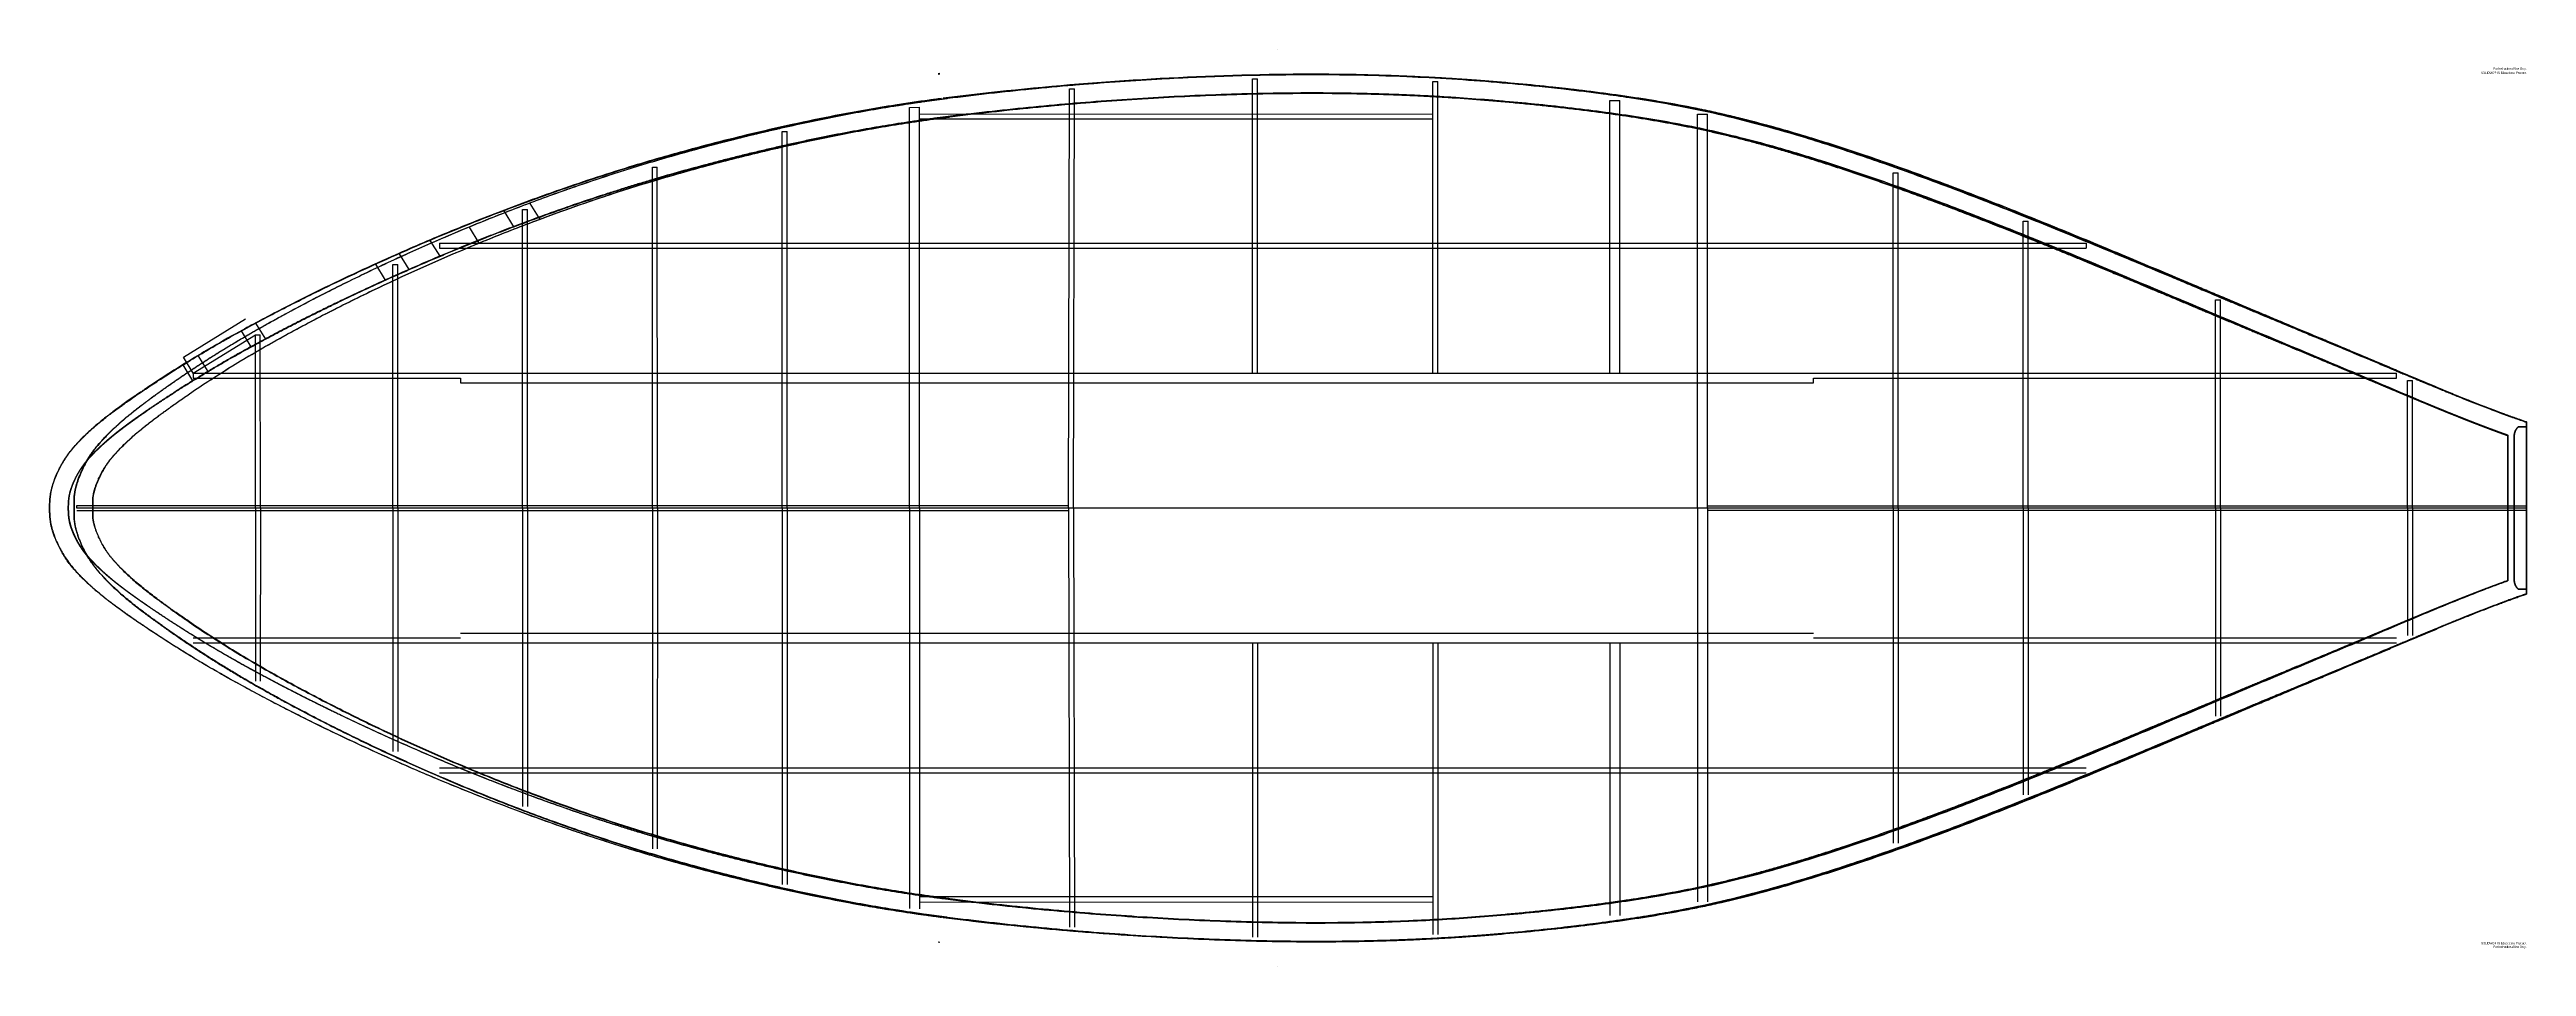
# Model space of a CAD drawing. Header units: inches. Extents: x -1514 to 1282, y -2074 to 286.
# Drawn here: x 231.7 to 430.1, y -293 to -219.5 of the extents above; entities that cross this region are included whole.
import ezdxf

# ---------------------------------------------------------------- set-up
doc = ezdxf.new("R2010")
doc.units = ezdxf.units.IN
doc.header["$LTSCALE"] = 0.1
doc.header["$MEASUREMENT"] = 0
doc.layers.add('pic', color=1, linetype='Continuous')
doc.styles.add('SLDTEXTSTYLE0', font='TXT', dxfattribs={"width": 0.7})

msp = doc.modelspace()

# ---------------------------------------------------------------- linework, layer by layer
at = {"color": 2, "linetype": 'Continuous', "lineweight": 25}
for p, q in [((330.06256, -219.54321), (330.04728, -219.54343)), ((302.85693, -221.5081), (302.98592, -221.49154)), ((302.98592, -221.46877), (302.85705, -221.48532)), ((330.11163, -223.04286), (330.09779, -223.04306)), ((303.43066, -224.9404), (303.30438, -224.95661)), ((303.30447, -224.97937), (303.43066, -224.96317)), ((430.05717, -263.14357), (430.05717, -249.37976)), ((430.05717, -249.39976), (430.05717, -263.16358)), ((428.55717, -262.07689), (428.55717, -250.44374)), ((428.55717, -250.46644), (428.55717, -262.09959)), ((303.43066, -287.60293), (303.30438, -287.58672)), ((303.30447, -287.56397), (303.43066, -287.58017)), ((330.11163, -289.50047), (330.09779, -289.50027)), ((302.85693, -291.03524), (302.98592, -291.05179)), ((302.98592, -291.07456), (302.85705, -291.05802)), ((330.06256, -293.00013), (330.04728, -292.99991))]:
    msp.add_line(p, q, dxfattribs=at)
for p, q in [((328.03272, -221.61349), (328.03272, -221.60473)), ((328.03272, -245.45742), (328.03272, -221.89289)), ((328.03272, -221.89289), (328.43272, -221.89289)), ((328.43272, -221.60382), (328.43272, -221.5957)), ((328.43272, -245.45742), (328.43272, -221.89289)), ((342.45966, -221.80629), (342.45966, -221.78683)), ((342.45966, -245.45742), (342.45966, -222.10424)), ((342.45966, -222.10424), (342.85966, -222.10424)), ((342.85966, -221.82871), (342.85966, -221.80838)), ((342.85966, -245.45742), (342.85966, -222.10424)), ((300.55217, -224.18142), (301.35217, -224.15105)), ((301.35217, -256.27167), (301.35217, -224.15105)), ((313.2967, -256.27135), (313.36962, -222.69574)), ((313.36962, -222.69574), (313.76957, -222.69661)), ((313.37018, -222.43639), (313.37025, -222.40557)), ((313.69665, -256.27222), (313.76957, -222.69574)), ((313.77021, -222.40216), (313.77028, -222.37192)), ((356.65217, -223.16238), (356.65217, -223.1138)), ((356.65217, -245.45742), (356.65217, -223.63618)), ((356.65217, -223.63618), (357.45217, -223.63618)), ((357.45217, -223.27502), (357.45217, -223.22431)), ((357.45217, -245.45742), (357.45217, -223.63618)), ((290.35966, -256.27167), (290.35966, -226.11507)), ((290.35966, -226.11507), (290.75966, -226.11507)), ((290.75966, -256.27167), (290.75966, -226.11507)), ((300.55217, -256.27167), (300.55217, -224.18142)), ((301.35217, -224.68729), (342.45966, -224.72556)), ((342.45966, -225.12556), (301.35217, -225.12556)), ((363.65966, -224.35398), (363.65966, -224.28184)), ((363.65966, -256.27167), (363.65966, -224.70833)), ((363.65966, -224.70833), (364.45966, -224.70833)), ((364.45966, -224.52475), (364.45966, -224.44922)), ((364.45966, -256.27167), (364.45966, -224.70833)), ((279.97101, -256.2717), (279.96898, -228.9631)), ((279.96898, -228.9631), (280.34107, -228.9631)), ((280.35966, -256.27167), (280.34107, -228.9631)), ((379.32338, -229.43441), (379.74095, -229.43441)), ((379.34095, -228.93034), (379.34095, -228.81688)), ((379.34095, -256.27167), (379.34095, -229.43441)), ((379.74095, -229.07233), (379.74095, -228.95849)), ((379.74095, -256.27167), (379.74095, -229.43441)), ((270.96766, -233.14665), (270.18379, -231.86777)), ((266.09806, -235.05743), (265.31419, -233.77854)), ((268.86788, -233.74048), (268.08401, -232.4616)), ((269.55966, -256.27167), (269.55966, -232.37091)), ((269.55966, -232.37091), (269.95958, -232.37091)), ((269.95966, -256.27167), (269.95958, -232.37091)), ((389.74095, -232.87038), (389.74095, -232.75542)), ((389.74095, -256.27167), (389.74095, -233.2959)), ((389.74095, -233.2959), (390.14095, -233.2959)), ((390.14095, -233.03022), (390.14095, -232.91551)), ((390.14095, -256.27167), (390.14095, -233.2959)), ((260.47644, -237.17689), (259.69257, -235.898)), ((262.95806, -236.10851), (262.17418, -234.82962)), ((262.90883, -235.05743), (394.79163, -235.05743)), ((262.90883, -235.05743), (262.90883, -235.45743)), ((262.90883, -235.45743), (394.79163, -235.45743)), ((394.79163, -235.05743), (394.79163, -235.45743)), ((258.58382, -238.02143), (257.79995, -236.74255)), ((259.15966, -256.27167), (259.15966, -236.75603)), ((259.15966, -236.75603), (259.55935, -236.75603)), ((259.55966, -256.27167), (259.55935, -236.75603)), ((405.14095, -239.23731), (405.14095, -239.14837)), ((405.14095, -256.27167), (405.14095, -239.58607)), ((405.14095, -239.58607), (405.54095, -239.58607)), ((405.54095, -239.4051), (405.54095, -239.31721)), ((405.54095, -256.27167), (405.54095, -239.58607)), ((242.39954, -244.17854), (247.37578, -241.12842)), ((248.98968, -242.73712), (248.2058, -241.45823)), ((243.18341, -245.45742), (248.15966, -242.40731)), ((247.8298, -243.36482), (247.04592, -242.08594)), ((248.15966, -256.27167), (248.15966, -242.40731)), ((248.15966, -242.40731), (248.55903, -242.40731)), ((248.55966, -256.27167), (248.55903, -242.40731)), ((243.16406, -246.07927), (242.38019, -244.80038)), ((243.18341, -245.45742), (242.39954, -244.17854)), ((243.17874, -245.8574), (264.60254, -245.8574)), ((243.18341, -245.45742), (419.64498, -245.45742)), ((243.18341, -245.45742), (243.18341, -245.8574)), ((244.36853, -245.34505), (243.58466, -244.06617)), ((264.60254, -245.8574), (264.60254, -246.25742)), ((372.9629, -246.25742), (372.9629, -245.861)), ((372.9629, -245.861), (419.64498, -245.861)), ((419.64498, -245.861), (419.64498, -245.45742)), ((420.54095, -245.67023), (420.54095, -245.63006)), ((420.94095, -245.83817), (420.94095, -245.79959)), ((264.60254, -246.25742), (372.9629, -246.25742)), ((420.54095, -256.27167), (420.54095, -246.06821)), ((420.54095, -246.06821), (420.94095, -246.06821)), ((420.94095, -256.27167), (420.94095, -246.06821)), ((430.05717, -256.27167), (430.05717, -249.39976)), ((233.85513, -256.27167), (233.85513, -256.07167)), ((233.85513, -256.07167), (313.29712, -256.0771)), ((430.05717, -256.27167), (233.85513, -256.27167)), ((233.85513, -256.47167), (313.29712, -256.46623)), ((248.15966, -256.27167), (248.15966, -270.13603)), ((248.55966, -256.27167), (248.55903, -270.13603)), ((259.15966, -256.27167), (259.15966, -275.78731)), ((259.55966, -256.27167), (259.55935, -275.78731)), ((269.55966, -256.27167), (269.55966, -280.17242)), ((269.95966, -256.27167), (269.95958, -280.17242)), ((279.97101, -256.27164), (279.96898, -283.58023)), ((280.35966, -256.27167), (280.34107, -283.58023)), ((290.35966, -256.27167), (290.35966, -286.42827)), ((290.75966, -256.27167), (290.75966, -286.42827)), ((300.55217, -256.27167), (300.55217, -288.36191)), ((301.35217, -256.27167), (301.35217, -288.39229)), ((313.2967, -256.27199), (313.36962, -289.8476)), ((313.69665, -256.27112), (313.76957, -289.8476)), ((363.65966, -256.27167), (363.65966, -287.83501)), ((364.45966, -256.09551), (430.05717, -256.09551)), ((364.45966, -256.27167), (364.45966, -287.83501)), ((364.45966, -256.44782), (430.05717, -256.44782)), ((379.34095, -256.27167), (379.34095, -283.10892)), ((379.74095, -256.27167), (379.74095, -283.10892)), ((389.74095, -256.27167), (389.74095, -279.24743)), ((390.14095, -256.27167), (390.14095, -279.24743)), ((405.14095, -256.27167), (405.14095, -272.95726)), ((405.54095, -256.27167), (405.54095, -272.95726)), ((420.54095, -256.27167), (420.54095, -266.47513)), ((420.94095, -256.27167), (420.94095, -266.47513)), ((430.05717, -256.09551), (430.05717, -256.28302)), ((243.17874, -266.68594), (264.60254, -266.68594)), ((243.18341, -267.08592), (419.64498, -267.08592)), ((264.60254, -266.28592), (372.9629, -266.28592)), ((328.03272, -267.08592), (328.03272, -290.65045)), ((328.43272, -267.08592), (328.43272, -290.65045)), ((342.45966, -267.08592), (342.45966, -290.43909)), ((342.85966, -267.08592), (342.85966, -290.43909)), ((356.65217, -267.08592), (356.65217, -288.90715)), ((357.45217, -267.08592), (357.45217, -288.90715)), ((372.9629, -266.68233), (419.64498, -266.68233)), ((262.90883, -277.08591), (394.79163, -277.08591)), ((262.90883, -277.48591), (394.79163, -277.48591)), ((342.45966, -287.41777), (301.35217, -287.41777)), ((301.35217, -287.85605), (342.45966, -287.81777))]:
    msp.add_line(p, q)
at = {"color": 4, "linetype": 'Continuous', "lineweight": 25}
for p, q in [((430.05717, -249.37694), (430.05717, -263.14369)), ((428.55717, -250.43984), (428.55717, -262.0808)), ((233.63586, -257.01055), (233.63586, -255.50971)), ((235.13586, -256.9435), (235.13586, -255.57673)), ((330.47175, -289.47774), (330.45809, -289.47754)), ((330.45087, -290.97759), (330.43643, -290.97738))]:
    msp.add_line(p, q, dxfattribs=at)
at = {"color": 7, "linetype": 'Continuous', "lineweight": 25}
for points in [[(429.0774, -250.52062), (429.0774, -262.02271), (429.0774, -262.02594), (429.07742, -262.02917), (429.07744, -262.0324), (429.07748, -262.03562), (429.07752, -262.03885), (429.07758, -262.04209), (429.07764, -262.04532), (429.07772, -262.04855), (429.0778, -262.05178), (429.0779, -262.05501), (429.078, -262.05825), (429.07811, -262.06148), (429.07824, -262.06471), (429.07837, -262.06795), (429.07852, -262.07118), (429.07867, -262.07442), (429.07883, -262.07765), (429.07901, -262.08089), (429.07919, -262.08412), (429.07938, -262.08735), (429.07959, -262.09059), (429.0798, -262.09382), (429.08002, -262.09706), (429.08026, -262.10029), (429.0805, -262.10353), (429.08075, -262.10676), (429.08102, -262.10999), (429.08129, -262.11322), (429.08157, -262.11646), (429.08186, -262.11969), (429.08216, -262.12292), (429.08248, -262.12615), (429.0828, -262.12938), (429.08313, -262.13261), (429.08347, -262.13584), (429.08382, -262.13906), (429.08418, -262.14229), (429.08456, -262.14552), (429.08494, -262.14874), (429.08533, -262.15197), (429.08573, -262.15519), (429.08614, -262.15841), (429.08656, -262.16163), (429.08699, -262.16485), (429.08743, -262.16807), (429.08788, -262.17129), (429.08834, -262.1745), (429.08881, -262.17772), (429.08929, -262.18093), (429.08978, -262.18414), (429.09028, -262.18735), (429.09079, -262.19056), (429.09131, -262.19377), (429.09183, -262.19698), (429.09237, -262.20018), (429.09292, -262.20338), (429.09348, -262.20658), (429.09405, -262.20978), (429.09462, -262.21298), (429.09521, -262.21617), (429.09581, -262.21937), (429.09642, -262.22256), (429.09703, -262.22575), (429.09766, -262.22893), (429.0983, -262.23212), (429.09894, -262.2353), (429.0996, -262.23848), (429.10027, -262.24166), (429.10094, -262.24484), (429.10163, -262.24801), (429.10232, -262.25118), (429.10303, -262.25435), (429.10374, -262.25751), (429.10447, -262.26068), (429.1052, -262.26384), (429.10594, -262.267), (429.1067, -262.27015), (429.10746, -262.27331), (429.10824, -262.27646), (429.10902, -262.2796), (429.10981, -262.28275), (429.11061, -262.28589), (429.11143, -262.28903), (429.11225, -262.29216), (429.11308, -262.29529), (429.11392, -262.29842), (429.11477, -262.30155), (429.11564, -262.30467), (429.11651, -262.30779), (429.11739, -262.31091), (429.11828, -262.31402), (429.11918, -262.31713), (429.12009, -262.32024), (429.12101, -262.32334), (429.12194, -262.32644), (429.12288, -262.32953), (429.12382, -262.33263), (429.12478, -262.33571), (429.12575, -262.3388), (429.12673, -262.34188), (429.12772, -262.34496), (429.12871, -262.34803), (429.12972, -262.3511), (429.13074, -262.35416), (429.13177, -262.35723), (429.1328, -262.36028), (429.13385, -262.36334), (429.1349, -262.36638), (429.13597, -262.36942), (429.13704, -262.37247), (429.13813, -262.3755), (429.13922, -262.37854), (429.14033, -262.38157), (429.14144, -262.3846), (429.14257, -262.38762), (429.14371, -262.39065), (429.14485, -262.39367), (429.14601, -262.39669), (429.14718, -262.3997), (429.14835, -262.40271), (429.14954, -262.40572), (429.15074, -262.40872), (429.15194, -262.41173), (429.15316, -262.41472), (429.15439, -262.41772), (429.15562, -262.42071), (429.15687, -262.4237), (429.15813, -262.42668), (429.15939, -262.42966), (429.16067, -262.43264), (429.16196, -262.43562), (429.16325, -262.43859), (429.16456, -262.44155), (429.16587, -262.44451), (429.1672, -262.44747), (429.16853, -262.45043), (429.16988, -262.45338), (429.17123, -262.45633), (429.1726, -262.45927), (429.17397, -262.46221), (429.17535, -262.46514), (429.17675, -262.46807), (429.17815, -262.471), (429.17956, -262.47392), (429.18099, -262.47684), (429.18242, -262.47975), (429.18386, -262.48266), (429.18531, -262.48556), (429.18677, -262.48846), (429.18824, -262.49136), (429.18972, -262.49425), (429.19121, -262.49714), (429.1927, -262.50002), (429.19421, -262.50289), (429.19573, -262.50576), (429.19725, -262.50863), (429.19879, -262.51149), (429.20033, -262.51435), (429.20189, -262.5172), (429.20345, -262.52005), (429.20502, -262.52289), (429.2066, -262.52573), (429.2082, -262.52856), (429.2098, -262.53138), (429.2114, -262.53421), (429.21302, -262.53702), (429.21465, -262.53983), (429.21629, -262.54264), (429.21793, -262.54543), (429.21959, -262.54823), (429.22125, -262.55102), (429.22292, -262.5538), (429.22461, -262.55657), (429.2263, -262.55935), (429.228, -262.56211), (429.2297, -262.56487), (429.23142, -262.56762), (429.23315, -262.57037), (429.23488, -262.57311), (429.23663, -262.57585), (429.23838, -262.57858), (429.24014, -262.5813), (429.24191, -262.58402), (429.24369, -262.58673), (429.24548, -262.58943), (429.24728, -262.59213), (429.24909, -262.59482), (429.2509, -262.59751), (429.25272, -262.60019), (429.25455, -262.60286), (429.2564, -262.60552), (429.25824, -262.60818), (429.2601, -262.61083), (429.26197, -262.61348), (429.26384, -262.61612), (429.26573, -262.61875), (429.26762, -262.62138), (429.26952, -262.624), (429.27143, -262.62661), (429.27334, -262.62921), (429.27527, -262.63181), (429.2772, -262.6344), (429.27915, -262.63698), (429.2811, -262.63956), (429.28306, -262.64213), (429.28503, -262.64469), (429.287, -262.64724), (429.28899, -262.64979), (429.29098, -262.65233), (429.29298, -262.65486), (429.29499, -262.65738), (429.297, -262.6599), (429.29903, -262.66241), (429.30106, -262.66491), (429.30208, -262.66616), (429.30311, -262.66741), (429.30519, -262.66993), (429.30728, -262.67244), (429.30937, -262.67495), (429.31148, -262.67745), (429.31359, -262.67994), (429.31572, -262.68243), (429.31785, -262.68491), (429.31999, -262.68738), (429.32214, -262.68984), (429.32429, -262.6923), (429.32646, -262.69475), (429.32863, -262.69719), (429.33082, -262.69962), (429.33301, -262.70205), (429.33521, -262.70447), (429.33742, -262.70688), (429.33963, -262.70929), (429.34186, -262.71169), (429.34409, -262.71408), (429.34633, -262.71646), (429.34858, -262.71883), (429.35084, -262.7212), (429.35311, -262.72356), (429.35538, -262.72591), (429.35766, -262.72825), (429.35995, -262.73058), (429.36225, -262.73291), (429.36456, -262.73523), (429.36687, -262.73754), (429.36919, -262.73984), (429.37152, -262.74214), (429.37386, -262.74442), (429.37621, -262.7467), (429.37856, -262.74897), (429.38092, -262.75123), (429.38329, -262.75348), (429.38567, -262.75572), (429.38805, -262.75796), (429.39044, -262.76019), (429.39284, -262.7624), (429.39525, -262.76461), (430.05717, -262.76461), (430.05717, -249.75872), (429.41784, -249.75872), (429.4153, -249.7609), (429.41278, -249.76308), (429.41026, -249.76528), (429.40775, -249.76749), (429.40524, -249.76971), (429.40275, -249.77194), (429.40026, -249.77418), (429.39778, -249.77643), (429.39531, -249.77868), (429.39284, -249.78095), (429.39038, -249.78323), (429.38793, -249.78551), (429.38549, -249.78781), (429.38306, -249.79011), (429.38063, -249.79243), (429.37821, -249.79475), (429.3758, -249.79708), (429.3734, -249.79942), (429.371, -249.80177), (429.36861, -249.80413), (429.36623, -249.8065), (429.36386, -249.80888), (429.3615, -249.81126), (429.35914, -249.81366), (429.3568, -249.81606), (429.35446, -249.81847), (429.35213, -249.82089), (429.34981, -249.82332), (429.34749, -249.82576), (429.34519, -249.8282), (429.34289, -249.83066), (429.3406, -249.83312), (429.33832, -249.83559), (429.33605, -249.83807), (429.33379, -249.84056), (429.33153, -249.84306), (429.32928, -249.84556), (429.32705, -249.84807), (429.32482, -249.85059), (429.3226, -249.85312), (429.32039, -249.85565), (429.31818, -249.8582), (429.31599, -249.86075), (429.3138, -249.86331), (429.31163, -249.86588), (429.30946, -249.86845), (429.3073, -249.87103), (429.30515, -249.87362), (429.30301, -249.87622), (429.30088, -249.87882), (429.29876, -249.88144), (429.29664, -249.88406), (429.29454, -249.88668), (429.29244, -249.88932), (429.29036, -249.89196), (429.28828, -249.8946), (429.28621, -249.89726), (429.28416, -249.89992), (429.28211, -249.90259), (429.28007, -249.90527), (429.27804, -249.90795), (429.27602, -249.91064), (429.27401, -249.91334), (429.272, -249.91604), (429.27001, -249.91875), (429.26803, -249.92147), (429.26606, -249.92419), (429.26409, -249.92692), (429.26214, -249.92966), (429.2602, -249.9324), (429.25826, -249.93515), (429.25634, -249.9379), (429.25442, -249.94066), (429.25252, -249.94343), (429.25063, -249.94621), (429.24874, -249.94899), (429.24687, -249.95177), (429.245, -249.95456), (429.24315, -249.95736), (429.2413, -249.96016), (429.23947, -249.96297), (429.23764, -249.96579), (429.23583, -249.96861), (429.23403, -249.97144), (429.23223, -249.97427), (429.23045, -249.97711), (429.22868, -249.97995), (429.22691, -249.9828), (429.22516, -249.98566), (429.22342, -249.98852), (429.22169, -249.99138), (429.21997, -249.99425), (429.21826, -249.99713), (429.21656, -250.00001), (429.21487, -250.00289), (429.21319, -250.00578), (429.21152, -250.00868), (429.20986, -250.01158), (429.20821, -250.0145), (429.20657, -250.01741), (429.20494, -250.02034), (429.20332, -250.02327), (429.20171, -250.0262), (429.20011, -250.02915), (429.19852, -250.03209), (429.19694, -250.03505), (429.19537, -250.03801), (429.19381, -250.04098), (429.19226, -250.04395), (429.19072, -250.04693), (429.18919, -250.04991), (429.18766, -250.0529), (429.18615, -250.0559), (429.18465, -250.0589), (429.18316, -250.06191), (429.18168, -250.06492), (429.18021, -250.06794), (429.17874, -250.07096), (429.17729, -250.07399), (429.17585, -250.07703), (429.17442, -250.08007), (429.173, -250.08311), (429.17159, -250.08616), (429.17019, -250.08922), (429.1688, -250.09228), (429.16741, -250.09535), (429.16604, -250.09842), (429.16468, -250.10149), (429.16333, -250.10457), (429.16199, -250.10766), (429.16066, -250.11075), (429.15934, -250.11384), (429.15803, -250.11694), (429.15673, -250.12005), (429.15544, -250.12315), (429.15416, -250.12627), (429.15289, -250.12938), (429.15164, -250.13251), (429.15039, -250.13563), (429.14915, -250.13876), (429.14792, -250.1419), (429.1467, -250.14503), (429.1455, -250.14818), (429.1443, -250.15132), (429.14311, -250.15447), (429.14194, -250.15763), (429.14077, -250.16079), (429.13962, -250.16395), (429.13847, -250.16712), (429.13734, -250.17029), (429.13621, -250.17346), (429.1351, -250.17664), (429.134, -250.17982), (429.1329, -250.183), (429.13182, -250.18619), (429.13075, -250.18938), (429.12969, -250.19257), (429.12864, -250.19577), (429.1276, -250.19897), (429.12657, -250.20218), (429.12555, -250.20538), (429.12454, -250.20859), (429.12354, -250.21181), (429.12255, -250.21502), (429.12158, -250.21824), (429.12061, -250.22146), (429.11966, -250.22469), (429.11871, -250.22792), (429.11778, -250.23115), (429.11685, -250.23438), (429.11594, -250.23761), (429.11504, -250.24085), (429.11415, -250.24409), (429.11327, -250.24733), (429.1124, -250.25058), (429.11154, -250.25383), (429.11069, -250.25708), (429.10985, -250.26033), (429.10903, -250.26358), (429.10821, -250.26684), (429.10741, -250.2701), (429.10661, -250.27336), (429.10583, -250.27662), (429.10506, -250.27988), (429.10429, -250.28315), (429.10354, -250.28641), (429.1028, -250.28968), (429.10207, -250.29295), (429.10136, -250.29623), (429.10065, -250.2995), (429.09995, -250.30278), (429.09927, -250.30605), (429.09859, -250.30933), (429.09793, -250.31261), (429.0976, -250.31425), (429.09728, -250.3159), (429.09663, -250.31921), (429.09599, -250.32253), (429.09537, -250.32584), (429.09475, -250.32916), (429.09415, -250.33248), (429.09356, -250.3358), (429.09297, -250.33912), (429.0924, -250.34245), (429.09184, -250.34578), (429.09129, -250.34911), (429.09075, -250.35244), (429.09022, -250.35578), (429.0897, -250.35911), (429.08919, -250.36245), (429.0887, -250.36579), (429.08821, -250.36914), (429.08774, -250.37248), (429.08727, -250.37583), (429.08682, -250.37918), (429.08637, -250.38253), (429.08594, -250.38588), (429.08552, -250.38923), (429.08511, -250.39258), (429.08471, -250.39594), (429.08432, -250.3993), (429.08394, -250.40265), (429.08357, -250.40601), (429.08321, -250.40937), (429.08287, -250.41274), (429.08253, -250.4161), (429.0822, -250.41946), (429.08189, -250.42283), (429.08158, -250.42619), (429.08129, -250.42956), (429.08101, -250.43293), (429.08073, -250.4363), (429.08047, -250.43967), (429.08022, -250.44304), (429.07998, -250.44641), (429.07975, -250.44978), (429.07953, -250.45315), (429.07933, -250.45652), (429.07913, -250.4599), (429.07894, -250.46327), (429.07876, -250.46664), (429.0786, -250.47002), (429.07844, -250.47339), (429.0783, -250.47677), (429.07817, -250.48014), (429.07804, -250.48351), (429.07793, -250.48689), (429.07783, -250.49026), (429.07774, -250.49364), (429.07766, -250.49701), (429.07759, -250.50039), (429.07753, -250.50376), (429.07748, -250.50713), (429.07745, -250.51051), (429.07742, -250.51388), (429.0774, -250.51725)], [(429.0774, -262.02271), (429.0774, -250.52062), (429.0774, -250.5174), (429.07742, -250.51417), (429.07744, -250.51094), (429.07748, -250.50771), (429.07752, -250.50448), (429.07758, -250.50125), (429.07764, -250.49802), (429.07772, -250.49479), (429.0778, -250.49155), (429.0779, -250.48832), (429.078, -250.48509), (429.07811, -250.48186), (429.07824, -250.47862), (429.07837, -250.47539), (429.07852, -250.47215), (429.07867, -250.46892), (429.07883, -250.46568), (429.07901, -250.46245), (429.07919, -250.45922), (429.07938, -250.45598), (429.07959, -250.45275), (429.0798, -250.44951), (429.08002, -250.44628), (429.08026, -250.44304), (429.0805, -250.43981), (429.08075, -250.43658), (429.08102, -250.43334), (429.08129, -250.43011), (429.08157, -250.42688), (429.08186, -250.42365), (429.08216, -250.42042), (429.08248, -250.41719), (429.0828, -250.41396), (429.08313, -250.41073), (429.08347, -250.4075), (429.08382, -250.40427), (429.08418, -250.40104), (429.08456, -250.39782), (429.08494, -250.39459), (429.08533, -250.39137), (429.08573, -250.38815), (429.08614, -250.38492), (429.08656, -250.3817), (429.08699, -250.37848), (429.08743, -250.37526), (429.08788, -250.37205), (429.08834, -250.36883), (429.08881, -250.36562), (429.08929, -250.3624), (429.08978, -250.35919), (429.09028, -250.35598), (429.09079, -250.35277), (429.09131, -250.34956), (429.09183, -250.34636), (429.09237, -250.34316), (429.09292, -250.33995), (429.09348, -250.33675), (429.09405, -250.33355), (429.09462, -250.33036), (429.09521, -250.32716), (429.09581, -250.32397), (429.09642, -250.32078), (429.09703, -250.31759), (429.09766, -250.3144), (429.0983, -250.31122), (429.09894, -250.30803), (429.0996, -250.30485), (429.10027, -250.30168), (429.10094, -250.2985), (429.10163, -250.29533), (429.10232, -250.29216), (429.10303, -250.28899), (429.10374, -250.28582), (429.10447, -250.28266), (429.1052, -250.2795), (429.10594, -250.27634), (429.1067, -250.27318), (429.10746, -250.27003), (429.10824, -250.26688), (429.10902, -250.26373), (429.10981, -250.26059), (429.11061, -250.25745), (429.11143, -250.25431), (429.11225, -250.25117), (429.11308, -250.24804), (429.11392, -250.24491), (429.11477, -250.24179), (429.11564, -250.23866), (429.11651, -250.23554), (429.11739, -250.23243), (429.11828, -250.22931), (429.11918, -250.2262), (429.12009, -250.2231), (429.12101, -250.22), (429.12194, -250.2169), (429.12288, -250.2138), (429.12382, -250.21071), (429.12478, -250.20762), (429.12575, -250.20454), (429.12673, -250.20146), (429.12772, -250.19838), (429.12871, -250.19531), (429.12972, -250.19224), (429.13074, -250.18917), (429.13177, -250.18611), (429.1328, -250.18305), (429.13385, -250.18), (429.1349, -250.17695), (429.13597, -250.17391), (429.13704, -250.17087), (429.13813, -250.16783), (429.13922, -250.1648), (429.14033, -250.16177), (429.14144, -250.15874), (429.14257, -250.15571), (429.14371, -250.15269), (429.14485, -250.14967), (429.14601, -250.14665), (429.14718, -250.14364), (429.14835, -250.14062), (429.14954, -250.13762), (429.15074, -250.13461), (429.15194, -250.13161), (429.15316, -250.12861), (429.15439, -250.12562), (429.15562, -250.12263), (429.15687, -250.11964), (429.15813, -250.11665), (429.15939, -250.11367), (429.16067, -250.11069), (429.16196, -250.10772), (429.16325, -250.10475), (429.16456, -250.10178), (429.16587, -250.09882), (429.1672, -250.09586), (429.16853, -250.09291), (429.16988, -250.08996), (429.17123, -250.08701), (429.1726, -250.08407), (429.17397, -250.08113), (429.17535, -250.07819), (429.17675, -250.07526), (429.17815, -250.07234), (429.17956, -250.06942), (429.18099, -250.0665), (429.18242, -250.06358), (429.18386, -250.06068), (429.18531, -250.05777), (429.18677, -250.05487), (429.18824, -250.05198), (429.18972, -250.04909), (429.19121, -250.0462), (429.1927, -250.04332), (429.19421, -250.04044), (429.19573, -250.03757), (429.19725, -250.0347), (429.19879, -250.03184), (429.20033, -250.02899), (429.20189, -250.02613), (429.20345, -250.02329), (429.20502, -250.02045), (429.2066, -250.01761), (429.2082, -250.01478), (429.2098, -250.01195), (429.2114, -250.00913), (429.21302, -250.00632), (429.21465, -250.00351), (429.21629, -250.0007), (429.21793, -249.9979), (429.21959, -249.99511), (429.22125, -249.99232), (429.22292, -249.98954), (429.22461, -249.98676), (429.2263, -249.98399), (429.228, -249.98123), (429.2297, -249.97847), (429.23142, -249.97571), (429.23315, -249.97297), (429.23488, -249.97022), (429.23663, -249.96749), (429.23838, -249.96476), (429.24014, -249.96204), (429.24191, -249.95932), (429.24369, -249.95661), (429.24548, -249.9539), (429.24728, -249.95121), (429.24909, -249.94851), (429.2509, -249.94583), (429.25272, -249.94315), (429.25455, -249.94048), (429.2564, -249.93781), (429.25824, -249.93515), (429.2601, -249.9325), (429.26197, -249.92986), (429.26384, -249.92722), (429.26573, -249.92458), (429.26762, -249.92196), (429.26952, -249.91934), (429.27143, -249.91673), (429.27334, -249.91412), (429.27527, -249.91153), (429.2772, -249.90894), (429.27915, -249.90635), (429.2811, -249.90378), (429.28306, -249.90121), (429.28503, -249.89865), (429.287, -249.89609), (429.28899, -249.89355), (429.29098, -249.89101), (429.29298, -249.88848), (429.29499, -249.88595), (429.297, -249.88344), (429.29903, -249.88093), (429.30106, -249.87843), (429.30208, -249.87718), (429.30311, -249.87593), (429.30519, -249.87341), (429.30728, -249.87089), (429.30937, -249.86839), (429.31148, -249.86589), (429.31359, -249.86339), (429.31572, -249.86091), (429.31785, -249.85843), (429.31999, -249.85596), (429.32214, -249.8535), (429.32429, -249.85104), (429.32646, -249.84859), (429.32863, -249.84615), (429.33082, -249.84371), (429.33301, -249.84128), (429.33521, -249.83886), (429.33742, -249.83645), (429.33963, -249.83405), (429.34186, -249.83165), (429.34409, -249.82926), (429.34633, -249.82688), (429.34858, -249.8245), (429.35084, -249.82214), (429.35311, -249.81978), (429.35538, -249.81743), (429.35766, -249.81509), (429.35995, -249.81275), (429.36225, -249.81043), (429.36456, -249.80811), (429.36687, -249.8058), (429.36919, -249.80349), (429.37152, -249.8012), (429.37386, -249.79891), (429.37621, -249.79664), (429.37856, -249.79437), (429.38092, -249.79211), (429.38329, -249.78985), (429.38567, -249.78761), (429.38805, -249.78538), (429.39044, -249.78315), (429.39284, -249.78093), (429.39525, -249.77872), (430.05717, -249.77872), (430.05717, -262.78462), (429.41784, -262.78462), (429.4153, -262.78244), (429.41278, -262.78025), (429.41026, -262.77805), (429.40775, -262.77584), (429.40524, -262.77362), (429.40275, -262.77139), (429.40026, -262.76916), (429.39778, -262.76691), (429.39531, -262.76465), (429.39284, -262.76238), (429.39038, -262.76011), (429.38793, -262.75782), (429.38549, -262.75553), (429.38306, -262.75322), (429.38063, -262.75091), (429.37821, -262.74859), (429.3758, -262.74625), (429.3734, -262.74391), (429.371, -262.74156), (429.36861, -262.7392), (429.36623, -262.73684), (429.36386, -262.73446), (429.3615, -262.73207), (429.35914, -262.72968), (429.3568, -262.72728), (429.35446, -262.72486), (429.35213, -262.72244), (429.34981, -262.72001), (429.34749, -262.71758), (429.34519, -262.71513), (429.34289, -262.71268), (429.3406, -262.71021), (429.33832, -262.70774), (429.33605, -262.70526), (429.33379, -262.70278), (429.33153, -262.70028), (429.32928, -262.69778), (429.32705, -262.69526), (429.32482, -262.69274), (429.3226, -262.69022), (429.32039, -262.68768), (429.31818, -262.68514), (429.31599, -262.68259), (429.3138, -262.68003), (429.31163, -262.67746), (429.30946, -262.67489), (429.3073, -262.6723), (429.30515, -262.66971), (429.30301, -262.66712), (429.30088, -262.66451), (429.29876, -262.6619), (429.29664, -262.65928), (429.29454, -262.65665), (429.29244, -262.65402), (429.29036, -262.65138), (429.28828, -262.64873), (429.28621, -262.64608), (429.28416, -262.64341), (429.28211, -262.64074), (429.28007, -262.63807), (429.27804, -262.63539), (429.27602, -262.6327), (429.27401, -262.63), (429.272, -262.6273), (429.27001, -262.62459), (429.26803, -262.62187), (429.26606, -262.61915), (429.26409, -262.61642), (429.26214, -262.61368), (429.2602, -262.61094), (429.25826, -262.60819), (429.25634, -262.60543), (429.25442, -262.60267), (429.25252, -262.5999), (429.25063, -262.59713), (429.24874, -262.59435), (429.24687, -262.59156), (429.245, -262.58877), (429.24315, -262.58597), (429.2413, -262.58317), (429.23947, -262.58036), (429.23764, -262.57755), (429.23583, -262.57472), (429.23403, -262.5719), (429.23223, -262.56907), (429.23045, -262.56623), (429.22868, -262.56338), (429.22691, -262.56053), (429.22516, -262.55768), (429.22342, -262.55482), (429.22169, -262.55196), (429.21997, -262.54908), (429.21826, -262.54621), (429.21656, -262.54333), (429.21487, -262.54044), (429.21319, -262.53755), (429.21152, -262.53465), (429.20986, -262.53175), (429.20821, -262.52884), (429.20657, -262.52592), (429.20494, -262.523), (429.20332, -262.52007), (429.20171, -262.51713), (429.20011, -262.51419), (429.19852, -262.51124), (429.19694, -262.50829), (429.19537, -262.50533), (429.19381, -262.50236), (429.19226, -262.49939), (429.19072, -262.49641), (429.18919, -262.49342), (429.18766, -262.49043), (429.18615, -262.48744), (429.18465, -262.48443), (429.18316, -262.48143), (429.18168, -262.47841), (429.18021, -262.47539), (429.17874, -262.47237), (429.17729, -262.46934), (429.17585, -262.46631), (429.17442, -262.46327), (429.173, -262.46022), (429.17159, -262.45717), (429.17019, -262.45412), (429.1688, -262.45105), (429.16741, -262.44799), (429.16604, -262.44492), (429.16468, -262.44184), (429.16333, -262.43876), (429.16199, -262.43568), (429.16066, -262.43259), (429.15934, -262.42949), (429.15803, -262.42639), (429.15673, -262.42329), (429.15544, -262.42018), (429.15416, -262.41707), (429.15289, -262.41395), (429.15164, -262.41083), (429.15039, -262.4077), (429.14915, -262.40457), (429.14792, -262.40144), (429.1467, -262.3983), (429.1455, -262.39516), (429.1443, -262.39201), (429.14311, -262.38886), (429.14194, -262.38571), (429.14077, -262.38255), (429.13962, -262.37939), (429.13847, -262.37622), (429.13734, -262.37305), (429.13621, -262.36988), (429.1351, -262.3667), (429.134, -262.36352), (429.1329, -262.36033), (429.13182, -262.35715), (429.13075, -262.35396), (429.12969, -262.35076), (429.12864, -262.34756), (429.1276, -262.34436), (429.12657, -262.34116), (429.12555, -262.33795), (429.12454, -262.33474), (429.12354, -262.33153), (429.12255, -262.32831), (429.12158, -262.32509), (429.12061, -262.32187), (429.11966, -262.31865), (429.11871, -262.31542), (429.11778, -262.31219), (429.11685, -262.30896), (429.11594, -262.30572), (429.11504, -262.30248), (429.11415, -262.29924), (429.11327, -262.296), (429.1124, -262.29276), (429.11154, -262.28951), (429.11069, -262.28626), (429.10985, -262.28301), (429.10903, -262.27975), (429.10821, -262.2765), (429.10741, -262.27324), (429.10661, -262.26998), (429.10583, -262.26672), (429.10506, -262.26345), (429.10429, -262.26019), (429.10354, -262.25692), (429.1028, -262.25365), (429.10207, -262.25038), (429.10136, -262.24711), (429.10065, -262.24384), (429.09995, -262.24056), (429.09927, -262.23728), (429.09859, -262.23401), (429.09793, -262.23073), (429.0976, -262.22908), (429.09728, -262.22743), (429.09663, -262.22412), (429.09599, -262.22081), (429.09537, -262.21749), (429.09475, -262.21418), (429.09415, -262.21086), (429.09356, -262.20754), (429.09297, -262.20421), (429.0924, -262.20089), (429.09184, -262.19756), (429.09129, -262.19423), (429.09075, -262.19089), (429.09022, -262.18756), (429.0897, -262.18422), (429.08919, -262.18088), (429.0887, -262.17754), (429.08821, -262.1742), (429.08774, -262.17085), (429.08727, -262.16751), (429.08682, -262.16416), (429.08637, -262.16081), (429.08594, -262.15746), (429.08552, -262.15411), (429.08511, -262.15075), (429.08471, -262.1474), (429.08432, -262.14404), (429.08394, -262.14068), (429.08357, -262.13732), (429.08321, -262.13396), (429.08287, -262.1306), (429.08253, -262.12724), (429.0822, -262.12387), (429.08189, -262.12051), (429.08158, -262.11714), (429.08129, -262.11377), (429.08101, -262.11041), (429.08073, -262.10704), (429.08047, -262.10367), (429.08022, -262.1003), (429.07998, -262.09693), (429.07975, -262.09356), (429.07953, -262.09018), (429.07933, -262.08681), (429.07913, -262.08344), (429.07894, -262.08007), (429.07876, -262.07669), (429.0786, -262.07332), (429.07844, -262.06994), (429.0783, -262.06657), (429.07817, -262.0632), (429.07804, -262.05982), (429.07793, -262.05645), (429.07783, -262.05307), (429.07774, -262.0497), (429.07766, -262.04632), (429.07759, -262.04295), (429.07753, -262.03958), (429.07748, -262.0362), (429.07745, -262.03283), (429.07742, -262.02946), (429.0774, -262.02608)]]:
    msp.add_lwpolyline(points, close=True, dxfattribs=at)
at = {"color": 2, "linetype": 'Continuous'}
for points, knots in [([(330.07613, -221.54322), (326.20022, -221.59919), (322.32662, -221.75522), (314.59192, -222.25127), (310.73295, -222.58975), (305.66725, -223.15275), (304.45341, -223.29724), (303.24021, -223.45254)], [0.0000010551, 0.0000010551, 0.0000010551, 0.0000010551, 0.4318725171, 0.4318725171, 0.863743979, 0.863743979, 1, 1, 1, 1]), ([(303.24021, -223.47531), (305.76927, -223.15157), (308.30207, -222.87425), (313.37649, -222.39227), (315.91724, -222.18904), (322.33146, -221.77766), (326.20917, -221.62159), (330.09, -221.56579)], [0, 0, 0, 0, 0.283989728, 0.283989728, 0.567979457, 0.567979457, 1.0005139, 1.0005139, 1.0005139, 1.0005139]), ([(330.09095, -221.56578), (330.50474, -221.56009), (330.89321, -221.55568), (331.44587, -221.551), (331.63646, -221.54974), (332.02301, -221.54772), (332.21618, -221.54701), (332.79501, -221.54579), (333.18013, -221.54617), (334.333, -221.55089), (335.09815, -221.55884), (337.38354, -221.59703), (338.89329, -221.64164), (341.58623, -221.7564), (342.77979, -221.81994), (345.17949, -221.97305), (346.38273, -222.06247), (348.71312, -222.25987), (349.84013, -222.36601), (351.63558, -222.55195), (352.30033, -222.62439), (353.49371, -222.76075), (354.03005, -222.82443), (355.08633, -222.95476), (355.60165, -223.02091), (356.83355, -223.18551), (357.53255, -223.28461), (359.59137, -223.59451), (360.89949, -223.81594), (363.23009, -224.25864), (364.2764, -224.47786), (366.35559, -224.9556), (367.41863, -225.22045), (369.61696, -225.809), (370.75418, -226.13328), (372.70629, -226.72175), (373.49734, -226.9683), (374.9927, -227.44859), (375.68665, -227.67659), (377.10279, -228.15184), (377.82147, -228.39796), (380.12527, -229.20232), (381.75917, -229.79519), (384.48132, -230.81706), (385.52101, -231.21431), (387.25016, -231.8858), (387.9152, -232.14643), (389.27896, -232.68562), (389.98278, -232.96621), (392.38572, -233.93166), (394.13466, -234.64565), (396.56717, -235.6522), (396.93141, -235.80321), (397.56525, -236.06647), (397.83082, -236.17691), (398.32616, -236.38314), (398.55566, -236.47878), (399.054, -236.68669), (399.31955, -236.79759), (400.20397, -237.16723), (400.88071, -237.45049), (402.03833, -237.93562), (402.46797, -238.11577), (403.14271, -238.39883), (403.37816, -238.49764), (403.81898, -238.68263), (404.02343, -238.76841), (404.40405, -238.92813), (404.57943, -239.00172), (405.06132, -239.2039), (405.32349, -239.31389), (405.6294, -239.4422), (405.71778, -239.47926), (405.86207, -239.53976), (405.9205, -239.56425), (406.04569, -239.61673), (406.1075, -239.64263), (406.29199, -239.71994), (406.41308, -239.77066), (406.77063, -239.92041), (407.00137, -240.01699), (407.56654, -240.25342), (407.89091, -240.38898), (408.44435, -240.62002), (408.68283, -240.71948), (409.15794, -240.91755), (409.39232, -241.0152), (410.08576, -241.30392), (410.53375, -241.49015), (411.41091, -241.85446), (411.84995, -242.03686), (412.64688, -242.36803), (413.00485, -242.51682), (413.36292, -242.66568)], [0.0000033524, 0.0000033524, 0.0000033524, 0.0000033524, 0.0118785748, 0.0118785748, 0.0186047583, 0.0186047583, 0.0253309418, 0.0253309418, 0.0387833088, 0.0387833088, 0.0656880429, 0.0656880429, 0.1194975111, 0.1194975111, 0.1625095995, 0.1625095995, 0.2055216879, 0.2055216879, 0.2453351809, 0.2453351809, 0.2685478222, 0.2685478222, 0.2877458439, 0.2877458439, 0.3069438655, 0.3069438655, 0.334888736, 0.334888736, 0.3907435247, 0.3907435247, 0.4394660365, 0.4394660365, 0.4881885482, 0.4881885482, 0.5369110599, 0.5369110599, 0.5691042197, 0.5691042197, 0.5955137402, 0.5955137402, 0.6219232607, 0.6219232607, 0.6789431656, 0.6789431656, 0.7122144994, 0.7122144994, 0.7324025994, 0.7324025994, 0.7525906993, 0.7525906993, 0.7993069821, 0.7993069821, 0.8073157386, 0.8073157386, 0.8129246761, 0.8129246761, 0.8176527826, 0.8176527826, 0.8223808892, 0.8223808892, 0.8325426555, 0.8325426555, 0.838070467, 0.838070467, 0.8408144069, 0.8408144069, 0.8435583468, 0.8435583468, 0.8463022866, 0.8463022866, 0.8517901664, 0.8517901664, 0.85458809, 0.85458809, 0.8573860136, 0.8573860136, 0.8601839373, 0.8601839373, 0.8657797845, 0.8657797845, 0.8769714789, 0.8769714789, 0.894127023, 0.894127023, 0.9079991887, 0.9079991887, 0.9218713544, 0.9218713544, 0.9496156859, 0.9496156859, 0.9773600174, 0.9773600174, 0.9999996342, 0.9999996342, 0.9999996342, 0.9999996342]), ([(413.36281, -242.64289), (412.75318, -242.38962), (412.14322, -242.13616), (411.08335, -241.69568), (410.62422, -241.50487), (409.78469, -241.15568), (409.39604, -240.99391), (408.84624, -240.76484), (408.66294, -240.68843), (408.34788, -240.557), (408.21306, -240.50073), (407.92921, -240.3822), (407.7835, -240.32133), (407.33502, -240.13386), (407.02089, -240.00244), (406.55056, -239.80551), (406.40674, -239.74527), (406.15321, -239.63904), (406.04468, -239.59356), (405.87155, -239.52099), (405.81, -239.49519), (405.64831, -239.42739), (405.55321, -239.3875), (405.10343, -239.19884), (404.62379, -238.9976), (403.80746, -238.65505), (403.59678, -238.56664), (402.89761, -238.27324), (402.44055, -238.08153), (401.57676, -237.71941), (401.16759, -237.54798), (400.00807, -237.0625), (399.32512, -236.77703), (398.43439, -236.40547), (398.16134, -236.29173), (397.61266, -236.06344), (397.34234, -235.9511), (396.49308, -235.59863), (395.93025, -235.36573), (394.76942, -234.88692), (394.177, -234.64355), (393.15986, -234.22754), (392.72006, -234.04835), (391.84954, -233.69501), (391.42136, -233.52192), (390.15815, -233.01338), (389.3441, -232.68854), (387.62258, -232.00811), (386.71608, -231.65418), (384.94946, -230.97332), (384.09198, -230.64742), (381.68775, -229.74735), (380.18346, -229.20159), (377.87841, -228.39424), (377.03602, -228.1058), (375.38039, -227.55219), (374.57132, -227.28842), (373.01133, -226.79365), (372.25598, -226.56123), (370.7705, -226.11902), (370.04319, -225.91009), (368.17645, -225.39412), (367.06455, -225.10761), (365.36449, -224.70278), (364.76315, -224.56651), (363.53425, -224.30285), (362.91456, -224.17708), (361.65007, -223.93484), (361.0028, -223.81789), (359.67337, -223.59139), (358.99222, -223.48204), (357.56002, -223.26552), (356.81114, -223.15935), (355.3828, -222.96929), (354.71515, -222.8849), (353.34939, -222.72058), (352.65618, -222.64121), (351.07783, -222.46939), (350.20328, -222.38038), (348.46657, -222.21626), (347.60254, -222.14091), (344.82268, -221.91897), (342.91744, -221.79859), (340.17771, -221.67165), (339.33289, -221.6388), (336.84495, -221.56029), (335.19207, -221.53123), (333.21844, -221.52361), (332.91397, -221.52318), (332.16391, -221.52397), (331.71578, -221.52607), (331.14439, -221.53073), (331.01689, -221.53189), (330.7965, -221.53413), (330.70789, -221.53509), (330.47658, -221.53789), (330.34096, -221.53963), (330.15443, -221.54214), (330.1226, -221.54258), (330.09117, -221.543)], [0.0000024189, 0.0000024189, 0.0000024189, 0.0000024189, 0.0246449547, 0.0246449547, 0.0428760504, 0.0428760504, 0.0611071462, 0.0611071462, 0.0709193512, 0.0709193512, 0.0788305256, 0.0788305256, 0.0867416999, 0.0867416999, 0.1025640487, 0.1025640487, 0.1093419135, 0.1093419135, 0.1142843664, 0.1142843664, 0.1171414412, 0.1171414412, 0.119998516, 0.119998516, 0.128826715, 0.128826715, 0.1316256076, 0.1316256076, 0.1375425043, 0.1375425043, 0.143459401, 0.143459401, 0.1552931945, 0.1552931945, 0.161295248, 0.161295248, 0.1672973015, 0.1672973015, 0.1804798911, 0.1804798911, 0.1955435296, 0.1955435296, 0.2076530116, 0.2076530116, 0.2197624936, 0.2197624936, 0.2439814576, 0.2439814576, 0.2728556679, 0.2728556679, 0.3017298781, 0.3017298781, 0.3561293356, 0.3561293356, 0.3882345385, 0.3882345385, 0.4203397413, 0.4203397413, 0.4524449442, 0.4524449442, 0.4845501471, 0.4845501471, 0.5366292967, 0.5366292967, 0.5661336769, 0.5661336769, 0.595638057, 0.595638057, 0.6251424372, 0.6251424372, 0.6546468173, 0.6546468173, 0.6857144266, 0.6857144266, 0.7111245205, 0.7111245205, 0.7365346144, 0.7365346144, 0.7680042116, 0.7680042116, 0.7994738087, 0.7994738087, 0.8696574643, 0.8696574643, 0.9008063119, 0.9008063119, 0.9608877947, 0.9608877947, 0.9718204931, 0.9718204931, 0.9877981526, 0.9877981526, 0.9924595546, 0.9924595546, 0.9958928165, 0.9958928165, 0.9993260783, 0.9993260783, 0.9999960058, 0.9999960058, 0.9999960058, 0.9999960058]), ([(303.11192, -223.46901), (302.93755, -223.49157), (302.76617, -223.51398), (302.44143, -223.55695), (302.28608, -223.57776), (301.90432, -223.62962), (301.67774, -223.66104), (301.22001, -223.72567), (300.99139, -223.75855), (300.30719, -223.85875), (299.85304, -223.92768), (298.60852, -224.12323), (297.81873, -224.2548), (296.22143, -224.5356), (295.41735, -224.68429), (293.46989, -225.06192), (292.3186, -225.29936), (290.19013, -225.76378), (289.22055, -225.98459), (287.27977, -226.44459), (286.30232, -226.68523), (284.3588, -227.18213), (283.39555, -227.43779), (281.11475, -228.06563), (279.80447, -228.44467), (277.51935, -229.13838), (276.53381, -229.44862), (274.55302, -230.09438), (273.56084, -230.42893), (271.08597, -231.291), (269.60384, -231.83177), (266.61598, -232.9706), (265.10592, -233.57036), (262.09162, -234.81551), (260.5838, -235.46235), (258.05552, -236.58749), (257.02514, -237.05756), (254.98406, -238.01133), (253.97425, -238.49508), (251.98263, -239.47415), (250.99907, -239.97042), (249.52451, -240.73402), (249.02753, -240.99485), (248.06334, -241.50781), (247.59317, -241.76151), (246.31962, -242.4589), (245.54569, -242.89456), (244.28631, -243.62474), (243.79133, -243.91776), (242.18713, -244.88733), (241.08452, -245.58459), (239.84179, -246.40635), (239.67745, -246.51576), (239.41531, -246.69148), (239.31681, -246.75779), (239.1356, -246.88026), (239.0552, -246.93476), (238.86725, -247.06281), (238.76282, -247.13422), (238.62852, -247.22633), (238.61066, -247.23858), (238.59299, -247.25071)], [0.000009165, 0.000009165, 0.000009165, 0.000009165, 0.0065451997, 0.0065451997, 0.0130812343, 0.0130812343, 0.02344286, 0.02344286, 0.0338044856, 0.0338044856, 0.0545277369, 0.0545277369, 0.0908407378, 0.0908407378, 0.1271537386, 0.1271537386, 0.1780419475, 0.1780419475, 0.2197814843, 0.2197814843, 0.2615210211, 0.2615210211, 0.3032605578, 0.3032605578, 0.3611637302, 0.3611637302, 0.4055539756, 0.4055539756, 0.449944221, 0.449944221, 0.5160555903, 0.5160555903, 0.5821669595, 0.5821669595, 0.6482783288, 0.6482783288, 0.6937935245, 0.6937935245, 0.7404729994, 0.7404729994, 0.7871524743, 0.7871524743, 0.8113521592, 0.8113521592, 0.8355518441, 0.8355518441, 0.87866985, 0.87866985, 0.908006077, 0.908006077, 0.9734141811, 0.9734141811, 0.9834500715, 0.9834500715, 0.9894303799, 0.9894303799, 0.9943386661, 0.9943386661, 0.9992469523, 0.9992469523, 0.9999888869, 0.9999888869, 0.9999888869, 0.9999888869]), ([(238.59303, -247.27339), (238.71, -247.19311), (238.81578, -247.12068), (238.99598, -246.9977), (239.06749, -246.94915), (239.216, -246.84857), (239.29051, -246.79826), (239.53408, -246.63431), (239.70313, -246.52132), (240.04345, -246.29545), (240.21434, -246.18283), (240.92254, -245.71937), (241.46419, -245.37264), (242.52238, -244.71018), (243.03721, -244.39458), (244.00686, -243.81272), (244.46085, -243.54543), (245.39556, -243.0054), (245.87276, -242.73471), (247.34896, -241.9121), (248.3947, -241.34845), (250.11627, -240.44859), (250.74121, -240.12724), (251.99617, -239.49264), (252.62844, -239.17819), (254.20122, -238.40887), (255.15002, -237.95581), (257.08846, -237.05147), (258.07821, -236.60025), (261.17713, -235.22077), (263.30376, -234.32201), (267.02086, -232.83433), (268.60175, -232.2283), (271.74207, -231.07863), (273.30742, -230.53287), (275.97824, -229.64857), (277.08359, -229.29646), (279.30054, -228.61814), (280.42102, -228.28916), (282.79629, -227.62053), (284.0535, -227.28299), (287.97911, -226.2792), (290.65518, -225.66297), (294.47715, -224.88384), (295.70788, -224.64956), (297.49999, -224.33322), (298.07023, -224.23633), (299.20661, -224.05089), (299.77482, -223.96201), (300.74611, -223.81662), (301.14667, -223.75853), (301.71242, -223.67908), (301.8768, -223.65629), (302.20938, -223.61086), (302.38462, -223.58729), (302.71109, -223.54404), (302.85527, -223.52512), (303.04173, -223.50088), (303.0769, -223.49631), (303.11183, -223.49179)], [0.0000107524, 0.0000107524, 0.0000107524, 0.0000107524, 0.0045097682, 0.0045097682, 0.0090087839, 0.0090087839, 0.0135077996, 0.0135077996, 0.0238511345, 0.0238511345, 0.0341944694, 0.0341944694, 0.0665681905, 0.0665681905, 0.0969775473, 0.0969775473, 0.123727194, 0.123727194, 0.1504768407, 0.1504768407, 0.2041907145, 0.2041907145, 0.2339881396, 0.2339881396, 0.2637855647, 0.2637855647, 0.3074972286, 0.3074972286, 0.3512088925, 0.3512088925, 0.4443129201, 0.4443129201, 0.5142510368, 0.5142510368, 0.5841891535, 0.5841891535, 0.6339262446, 0.6339262446, 0.6836633357, 0.6836633357, 0.7383194593, 0.7383194593, 0.8523716384, 0.8523716384, 0.9077953012, 0.9077953012, 0.9338996827, 0.9338996827, 0.9600040642, 0.9600040642, 0.9781904911, 0.9781904911, 0.9856810791, 0.9856810791, 0.9931716672, 0.9931716672, 0.9987122407, 0.9987122407, 0.9999899987, 0.9999899987, 0.9999899987, 0.9999899987]), ([(413.36296, -242.66569), (414.64741, -243.19972), (415.79365, -243.67761), (416.9916, -244.1788), (417.17663, -244.25627), (417.52583, -244.4026), (417.67875, -244.46674), (418.02029, -244.61009), (418.20286, -244.68678), (418.64907, -244.87431), (418.9207, -244.98855), (419.33243, -245.16182), (419.45467, -245.21327), (419.64769, -245.29453), (419.71855, -245.32436), (419.85104, -245.38012), (419.91607, -245.40749), (420.10764, -245.48809), (420.23059, -245.53979), (420.58516, -245.68884), (420.8025, -245.7801), (421.14674, -245.92449), (421.28237, -245.98132), (421.46465, -246.0576), (421.51949, -246.08053), (421.59978, -246.11409), (421.62676, -246.12537), (421.67359, -246.14492), (421.70903, -246.15972), (421.77217, -246.18607), (421.80363, -246.1992), (421.8976, -246.23838), (421.95974, -246.26428), (422.1446, -246.34125), (422.26579, -246.39163), (422.62323, -246.53998), (422.85331, -246.63514), (423.23567, -246.79269), (423.39185, -246.85686), (423.60689, -246.94494), (423.6696, -246.97059), (423.8547, -247.0462), (424.02334, -247.1149), (424.31344, -247.23262), (424.45672, -247.29056), (424.88121, -247.4616), (425.15709, -247.57193), (425.96341, -247.89184), (426.56219, -248.12542), (427.343, -248.42269), (427.56394, -248.50598), (427.96546, -248.65576), (428.16778, -248.73055), (428.56072, -248.87417), (428.74998, -248.94262), (428.98507, -249.02657), (429.02226, -249.03982), (429.05944, -249.05303), (429.39263, -249.17143), (429.7252, -249.287), (430.05717, -249.39976)], [0.0000009047, 0.0000009047, 0.0000009047, 0.0000009047, 0.2008387429, 0.2008387429, 0.238693396, 0.238693396, 0.2741779091, 0.2741779091, 0.3096624221, 0.3096624221, 0.3556123571, 0.3556123571, 0.3745711462, 0.3745711462, 0.3841424884, 0.3841424884, 0.3937138306, 0.3937138306, 0.4128565151, 0.4128565151, 0.4511418841, 0.4511418841, 0.4793235777, 0.4793235777, 0.4921340206, 0.4921340206, 0.4988417606, 0.4988417606, 0.504013264, 0.504013264, 0.5091847675, 0.5091847675, 0.5195277743, 0.5195277743, 0.5402137881, 0.5402137881, 0.5815858156, 0.5815858156, 0.6115059329, 0.6115059329, 0.6239464351, 0.6239464351, 0.6490093728, 0.6490093728, 0.6740723105, 0.6740723105, 0.724198186, 0.724198186, 0.8244499368, 0.8244499368, 0.8651376966, 0.8651376966, 0.8999245922, 0.8999245922, 0.9347114879, 0.9347114879, 0.941249614, 0.941249614, 0.941249614, 0.9998428857, 0.9998428857, 0.9998428857, 0.9998428857]), ([(430.05717, -249.37976), (429.6774, -249.24825), (429.34486, -249.1318), (429.05959, -249.03039), (428.91809, -248.98009), (428.78822, -248.93349), (428.51334, -248.83409), (428.37389, -248.78326), (428.13501, -248.69552), (428.03125, -248.6572), (427.84348, -248.58752), (427.75726, -248.55537), (427.57497, -248.48712), (427.48304, -248.45255), (427.20492, -248.34751), (427.01639, -248.27571), (426.5732, -248.1056), (426.31625, -248.00598), (425.75781, -247.78744), (425.50088, -247.68583), (424.95312, -247.46764), (424.67205, -247.35481), (424.24624, -247.18262), (424.107, -247.12613), (423.68457, -246.95417), (423.45299, -246.85928), (422.94379, -246.64978), (422.67812, -246.53998), (422.23274, -246.35516), (422.06, -246.28331), (421.81018, -246.17917), (421.71285, -246.13855), (421.61438, -246.09743), (421.56694, -246.07761), (421.46436, -246.03471), (421.41118, -246.01246), (421.24597, -245.9433), (421.12828, -245.89398), (420.75252, -245.73638), (420.47179, -245.61846), (420.01201, -245.4251), (419.8562, -245.35954), (419.4684, -245.1963), (419.26332, -245.10996), (418.86664, -244.94306), (418.67782, -244.86365), (418.1399, -244.63753), (417.81843, -244.50255), (417.48366, -244.36218), (417.42342, -244.33693), (417.30704, -244.28817), (417.24834, -244.26358), (417.07078, -244.18921), (416.95042, -244.13882), (416.58319, -243.98517), (416.33026, -243.87944), (415.54722, -243.55241), (414.99282, -243.32124), (414.0691, -242.93663), (413.72147, -242.792), (413.36317, -242.64303)], [0.0088952553, 0.0088952553, 0.0088952553, 0.0088952553, 0.0586359514, 0.0586359514, 0.0586359514, 0.083307565, 0.083307565, 0.1079791786, 0.1079791786, 0.1249864935, 0.1249864935, 0.1419938083, 0.1419938083, 0.1590011232, 0.1590011232, 0.1930157529, 0.1930157529, 0.2376596677, 0.2376596677, 0.2880828139, 0.2880828139, 0.3385059601, 0.3385059601, 0.3625711456, 0.3625711456, 0.4107015166, 0.4107015166, 0.4588318875, 0.4588318875, 0.4881574838, 0.4881574838, 0.5002563731, 0.5002563731, 0.5123552625, 0.5123552625, 0.5244541518, 0.5244541518, 0.5486519305, 0.5486519305, 0.597047488, 0.597047488, 0.6202085395, 0.6202085395, 0.6522795095, 0.6522795095, 0.6843504796, 0.6843504796, 0.7484924197, 0.7484924197, 0.7607046238, 0.7607046238, 0.7729168278, 0.7729168278, 0.7973412358, 0.7973412358, 0.8461900519, 0.8461900519, 0.943887684, 0.943887684, 0.9999906279, 0.9999906279, 0.9999906279, 0.9999906279]), ([(238.59136, -247.25183), (238.24864, -247.48773), (237.93855, -247.70448), (237.5188, -248.0034), (237.34635, -248.12751), (237.03033, -248.35831), (236.87858, -248.47073), (236.67396, -248.62465), (236.61822, -248.66683), (236.50045, -248.7566), (236.42969, -248.81092), (236.302, -248.90984), (236.23913, -248.95897), (236.05323, -249.10546), (235.93305, -249.20186), (235.72321, -249.37336), (235.63825, -249.44379), (235.44459, -249.60719), (235.34991, -249.68851), (235.16175, -249.85296), (235.06883, -249.93563), (234.8762, -250.11009), (234.77722, -250.20153), (234.58061, -250.3868), (234.47887, -250.4846), (234.30867, -250.65178), (234.24238, -250.71784), (234.08745, -250.87515), (234.01441, -250.95088), (233.89599, -251.0764), (233.84949, -251.12649), (233.72882, -251.25873), (233.64542, -251.35292), (233.45692, -251.5743), (233.35531, -251.70033), (233.14892, -251.97374), (233.05009, -252.11377), (232.77519, -252.52888), (232.61052, -252.81142), (232.35717, -253.30723), (232.25698, -253.52306), (232.08045, -253.94928), (232.00346, -254.16007), (231.92577, -254.40648), (231.91496, -254.4417), (231.90446, -254.47692)], [0.0000881401, 0.0000881401, 0.0000881401, 0.0000881401, 0.1117175385, 0.1117175385, 0.1687966325, 0.1687966325, 0.2258757266, 0.2258757266, 0.2490135781, 0.2490135781, 0.2721514296, 0.2721514296, 0.295289281, 0.295289281, 0.341564984, 0.341564984, 0.3786771343, 0.3786771343, 0.4157892846, 0.4157892846, 0.4529014349, 0.4529014349, 0.4936431, 0.4936431, 0.5343847651, 0.5343847651, 0.5650224423, 0.5650224423, 0.5956601195, 0.5956601195, 0.6167390025, 0.6167390025, 0.6520100194, 0.6520100194, 0.7030823079, 0.7030823079, 0.7541545963, 0.7541545963, 0.8518991218, 0.8518991218, 0.919934883, 0.919934883, 0.9879706441, 0.9879706441, 0.9993125159, 0.9993125159, 0.9993125159, 0.9993125159]), ([(231.90473, -254.49866), (231.98368, -254.23446), (232.07891, -253.97105), (232.26188, -253.53781), (232.34074, -253.36699), (232.5011, -253.04532), (232.58631, -252.8866), (232.76517, -252.57662), (232.85926, -252.42447), (233.05717, -252.12595), (233.16105, -251.97938), (233.35179, -251.7286), (233.43164, -251.6289), (233.58685, -251.44354), (233.65806, -251.36131), (233.78897, -251.21508), (233.83497, -251.16488), (233.94014, -251.05197), (233.99483, -250.99428), (234.10332, -250.88181), (234.15997, -250.82401), (234.25903, -250.72416), (234.3102, -250.67316), (234.41291, -250.57198), (234.46476, -250.52146), (234.58774, -250.40299), (234.65826, -250.33604), (234.79655, -250.20659), (234.86685, -250.14169), (235.07921, -249.94835), (235.2234, -249.82067), (235.43036, -249.64235), (235.49047, -249.59112), (235.61349, -249.48746), (235.66666, -249.44315), (235.78284, -249.34723), (235.84193, -249.29891), (236.02195, -249.15313), (236.14586, -249.05462), (236.34261, -248.90094), (236.41294, -248.84652), (236.5709, -248.72537), (236.64548, -248.66881), (236.80328, -248.55005), (236.88403, -248.48977), (237.13173, -248.3064), (237.30413, -248.18072), (237.57779, -247.98407), (237.65382, -247.92984), (237.81747, -247.81373), (237.90209, -247.75402), (238.16433, -247.56995), (238.35028, -247.44068), (238.56198, -247.29478), (238.57662, -247.28469), (238.59132, -247.27457)], [0.0006758159, 0.0006758159, 0.0006758159, 0.0006758159, 0.0856155405, 0.0856155405, 0.1391467974, 0.1391467974, 0.1926780544, 0.1926780544, 0.2462093113, 0.2462093113, 0.2997405683, 0.2997405683, 0.3401579436, 0.3401579436, 0.3722583798, 0.3722583798, 0.3958867692, 0.3958867692, 0.4195151587, 0.4195151587, 0.4411173679, 0.4411173679, 0.4627195771, 0.4627195771, 0.4843217863, 0.4843217863, 0.5130271226, 0.5130271226, 0.5417324589, 0.5417324589, 0.5991431315, 0.5991431315, 0.6226296304, 0.6226296304, 0.6461161293, 0.6461161293, 0.6696026282, 0.6696026282, 0.716575626, 0.716575626, 0.7419756989, 0.7419756989, 0.7729718614, 0.7729718614, 0.803968024, 0.803968024, 0.8659603491, 0.8659603491, 0.8982528039, 0.8982528039, 0.9305452587, 0.9305452587, 0.9951301683, 0.9951301683, 0.9999076149, 0.9999076149, 0.9999076149, 0.9999076149]), ([(231.71081, -255.51313), (231.68302, -255.8232), (231.67662, -256.12684), (231.68491, -256.62652), (231.69354, -256.81564), (231.71083, -257.00807)], [0.00007817154, 0.00007817154, 0.00007817154, 0.00007817154, 0.02349604073, 0.02349604073, 0.0380494547, 0.0380494547, 0.0380494547, 0.0380494547]), ([(231.71081, -257.0302), (231.68302, -256.72013), (231.67662, -256.41649), (231.68491, -255.91681), (231.69354, -255.72769), (231.71083, -255.53527)], [0.00007817154, 0.00007817154, 0.00007817154, 0.00007817154, 0.02349604073, 0.02349604073, 0.0380494547, 0.0380494547, 0.0380494547, 0.0380494547]), ([(231.71134, -255.5297), (231.71849, -255.45335), (231.72671, -255.37766), (231.74305, -255.24872), (231.75368, -255.17595), (231.77716, -255.03532), (231.79057, -254.96382), (231.81964, -254.82455), (231.83509, -254.7573), (231.86314, -254.64672), (231.87231, -254.6126), (231.88901, -254.55305), (231.89513, -254.53162), (231.9012, -254.51067)], [0.0023835454, 0.0023835454, 0.0023835454, 0.0023835454, 0.2066694054, 0.2066694054, 0.4109552653, 0.4109552653, 0.6152411252, 0.6152411252, 0.8195269851, 0.8195269851, 0.938174056, 0.938174056, 0.9946750821, 0.9946750821, 0.9946750821, 0.9946750821]), ([(231.90093, -254.48894), (231.89202, -254.51973), (231.88336, -254.55024), (231.872, -254.59127), (231.86808, -254.60574), (231.85284, -254.66358), (231.84324, -254.70184), (231.81286, -254.82947), (231.79379, -254.921), (231.76421, -255.08479), (231.75291, -255.15592), (231.73575, -255.28142), (231.73133, -255.31749), (231.72131, -255.40595), (231.71633, -255.45433), (231.71163, -255.5042), (231.7115, -255.50564), (231.71136, -255.50708)], [0.0049469751, 0.0049469751, 0.0049469751, 0.0049469751, 0.0846348701, 0.0846348701, 0.1400935258, 0.1400935258, 0.2547026727, 0.2547026727, 0.5193360941, 0.5193360941, 0.7349872292, 0.7349872292, 0.8642826748, 0.8642826748, 0.9935781205, 0.9935781205, 0.9974194251, 0.9974194251, 0.9974194251, 0.9974194251]), ([(231.71134, -257.01363), (231.71849, -257.08999), (231.72671, -257.16567), (231.74305, -257.29462), (231.75368, -257.36738), (231.77716, -257.50802), (231.79057, -257.57952), (231.81964, -257.71879), (231.83509, -257.78604), (231.86314, -257.89661), (231.87231, -257.93074), (231.88901, -257.99028), (231.89513, -258.01172), (231.9012, -258.03266)], [0.0023835454, 0.0023835454, 0.0023835454, 0.0023835454, 0.2066694054, 0.2066694054, 0.4109552653, 0.4109552653, 0.6152411252, 0.6152411252, 0.8195269851, 0.8195269851, 0.938174056, 0.938174056, 0.9946750821, 0.9946750821, 0.9946750821, 0.9946750821]), ([(231.90093, -258.0544), (231.89202, -258.0236), (231.88336, -257.99309), (231.872, -257.95206), (231.86808, -257.9376), (231.85284, -257.87975), (231.84324, -257.8415), (231.81286, -257.71387), (231.79379, -257.62233), (231.76421, -257.45854), (231.75291, -257.38742), (231.73575, -257.26192), (231.73133, -257.22585), (231.72131, -257.13739), (231.71633, -257.08901), (231.71163, -257.03913), (231.7115, -257.03769), (231.71136, -257.03626)], [0.0049469751, 0.0049469751, 0.0049469751, 0.0049469751, 0.0846348701, 0.0846348701, 0.1400935258, 0.1400935258, 0.2547026727, 0.2547026727, 0.5193360941, 0.5193360941, 0.7349872292, 0.7349872292, 0.8642826748, 0.8642826748, 0.9935781205, 0.9935781205, 0.9974194251, 0.9974194251, 0.9974194251, 0.9974194251]), ([(238.59136, -265.2915), (238.24864, -265.0556), (237.93855, -264.83886), (237.5188, -264.53994), (237.34635, -264.41583), (237.03033, -264.18503), (236.87858, -264.07261), (236.67396, -263.91869), (236.61822, -263.8765), (236.50045, -263.78674), (236.42969, -263.73241), (236.302, -263.63349), (236.23913, -263.58437), (236.05323, -263.43788), (235.93305, -263.34147), (235.72321, -263.16997), (235.63825, -263.09955), (235.44459, -262.93614), (235.34991, -262.85483), (235.16175, -262.69037), (235.06883, -262.6077), (234.8762, -262.43324), (234.77722, -262.34181), (234.58061, -262.15654), (234.47887, -262.05874), (234.30867, -261.89156), (234.24238, -261.8255), (234.08745, -261.66818), (234.01441, -261.59245), (233.89599, -261.46694), (233.84949, -261.41685), (233.72882, -261.28461), (233.64542, -261.19042), (233.45692, -260.96903), (233.35531, -260.843), (233.14892, -260.5696), (233.05009, -260.42957), (232.77519, -260.01446), (232.61052, -259.73191), (232.35717, -259.23611), (232.25698, -259.02028), (232.08045, -258.59406), (232.00346, -258.38326), (231.92577, -258.13685), (231.91496, -258.10164), (231.90446, -258.06641)], [0.0000881401, 0.0000881401, 0.0000881401, 0.0000881401, 0.1117175385, 0.1117175385, 0.1687966325, 0.1687966325, 0.2258757266, 0.2258757266, 0.2490135781, 0.2490135781, 0.2721514296, 0.2721514296, 0.295289281, 0.295289281, 0.341564984, 0.341564984, 0.3786771343, 0.3786771343, 0.4157892846, 0.4157892846, 0.4529014349, 0.4529014349, 0.4936431, 0.4936431, 0.5343847651, 0.5343847651, 0.5650224423, 0.5650224423, 0.5956601195, 0.5956601195, 0.6167390025, 0.6167390025, 0.6520100194, 0.6520100194, 0.7030823079, 0.7030823079, 0.7541545963, 0.7541545963, 0.8518991218, 0.8518991218, 0.919934883, 0.919934883, 0.9879706441, 0.9879706441, 0.9993125159, 0.9993125159, 0.9993125159, 0.9993125159]), ([(231.90473, -258.04467), (231.98368, -258.30888), (232.07891, -258.57228), (232.26188, -259.00552), (232.34074, -259.17635), (232.5011, -259.49802), (232.58631, -259.65674), (232.76517, -259.96671), (232.85926, -260.11887), (233.05717, -260.41738), (233.16105, -260.56396), (233.35179, -260.81473), (233.43164, -260.91443), (233.58685, -261.0998), (233.65806, -261.18202), (233.78897, -261.32826), (233.83497, -261.37846), (233.94014, -261.49137), (233.99483, -261.54905), (234.10332, -261.66152), (234.15997, -261.71933), (234.25903, -261.81917), (234.3102, -261.87018), (234.41291, -261.97136), (234.46476, -262.02187), (234.58774, -262.14035), (234.65826, -262.20729), (234.79655, -262.33675), (234.86685, -262.40165), (235.07921, -262.59498), (235.2234, -262.72267), (235.43036, -262.90099), (235.49047, -262.95222), (235.61349, -263.05588), (235.66666, -263.10018), (235.78284, -263.1961), (235.84193, -263.24442), (236.02195, -263.39021), (236.14586, -263.48872), (236.34261, -263.6424), (236.41294, -263.69682), (236.5709, -263.81796), (236.64548, -263.87452), (236.80328, -263.99329), (236.88403, -264.05356), (237.13173, -264.23694), (237.30413, -264.36262), (237.57779, -264.55927), (237.65382, -264.61349), (237.81747, -264.72961), (237.90209, -264.78932), (238.16433, -264.97338), (238.35028, -265.10266), (238.56198, -265.24856), (238.57662, -265.25865), (238.59132, -265.26877)], [0.0006758159, 0.0006758159, 0.0006758159, 0.0006758159, 0.0856155405, 0.0856155405, 0.1391467974, 0.1391467974, 0.1926780544, 0.1926780544, 0.2462093113, 0.2462093113, 0.2997405683, 0.2997405683, 0.3401579436, 0.3401579436, 0.3722583798, 0.3722583798, 0.3958867692, 0.3958867692, 0.4195151587, 0.4195151587, 0.4411173679, 0.4411173679, 0.4627195771, 0.4627195771, 0.4843217863, 0.4843217863, 0.5130271226, 0.5130271226, 0.5417324589, 0.5417324589, 0.5991431315, 0.5991431315, 0.6226296304, 0.6226296304, 0.6461161293, 0.6461161293, 0.6696026282, 0.6696026282, 0.716575626, 0.716575626, 0.7419756989, 0.7419756989, 0.7729718614, 0.7729718614, 0.803968024, 0.803968024, 0.8659603491, 0.8659603491, 0.8982528039, 0.8982528039, 0.9305452587, 0.9305452587, 0.9951301683, 0.9951301683, 0.9999076149, 0.9999076149, 0.9999076149, 0.9999076149]), ([(413.36296, -269.87764), (414.64741, -269.34361), (415.79365, -268.86573), (416.9916, -268.36453), (417.17663, -268.28706), (417.52583, -268.14073), (417.67875, -268.0766), (418.02029, -267.93324), (418.20286, -267.85656), (418.64907, -267.66903), (418.9207, -267.55479), (419.33243, -267.38152), (419.45467, -267.33006), (419.64769, -267.2488), (419.71855, -267.21897), (419.85104, -267.16321), (419.91607, -267.13585), (420.10764, -267.05525), (420.23059, -267.00354), (420.58516, -266.8545), (420.8025, -266.76323), (421.14674, -266.61885), (421.28237, -266.56202), (421.46465, -266.48573), (421.51949, -266.4628), (421.59978, -266.42924), (421.62676, -266.41797), (421.67359, -266.39841), (421.70903, -266.38362), (421.77217, -266.35726), (421.80363, -266.34414), (421.8976, -266.30495), (421.95974, -266.27906), (422.1446, -266.20209), (422.26579, -266.1517), (422.62323, -266.00336), (422.85331, -265.90819), (423.23567, -265.75064), (423.39185, -265.68647), (423.60689, -265.59839), (423.6696, -265.57274), (423.8547, -265.49713), (424.02334, -265.42844), (424.31344, -265.31072), (424.45672, -265.25278), (424.88121, -265.08174), (425.15709, -264.97141), (425.96341, -264.6515), (426.56219, -264.41792), (427.343, -264.12064), (427.56394, -264.03736), (427.96546, -263.88757), (428.16778, -263.81279), (428.56072, -263.66917), (428.74998, -263.60072), (428.98507, -263.51676), (429.02226, -263.50352), (429.05944, -263.4903), (429.39263, -263.3719), (429.7252, -263.25634), (430.05717, -263.14357)], [0.0000009047, 0.0000009047, 0.0000009047, 0.0000009047, 0.2008387429, 0.2008387429, 0.238693396, 0.238693396, 0.2741779091, 0.2741779091, 0.3096624221, 0.3096624221, 0.3556123571, 0.3556123571, 0.3745711462, 0.3745711462, 0.3841424884, 0.3841424884, 0.3937138306, 0.3937138306, 0.4128565151, 0.4128565151, 0.4511418841, 0.4511418841, 0.4793235777, 0.4793235777, 0.4921340206, 0.4921340206, 0.4988417606, 0.4988417606, 0.504013264, 0.504013264, 0.5091847675, 0.5091847675, 0.5195277743, 0.5195277743, 0.5402137881, 0.5402137881, 0.5815858156, 0.5815858156, 0.6115059329, 0.6115059329, 0.6239464351, 0.6239464351, 0.6490093728, 0.6490093728, 0.6740723105, 0.6740723105, 0.724198186, 0.724198186, 0.8244499368, 0.8244499368, 0.8651376966, 0.8651376966, 0.8999245922, 0.8999245922, 0.9347114879, 0.9347114879, 0.941249614, 0.941249614, 0.941249614, 0.9998428857, 0.9998428857, 0.9998428857, 0.9998428857]), ([(430.05717, -263.16358), (429.6774, -263.29508), (429.34486, -263.41154), (429.05959, -263.51295), (428.91809, -263.56325), (428.78822, -263.60984), (428.51334, -263.70924), (428.37389, -263.76007), (428.13501, -263.84782), (428.03125, -263.88614), (427.84348, -263.95581), (427.75726, -263.98796), (427.57497, -264.05622), (427.48304, -264.09079), (427.20492, -264.19583), (427.01639, -264.26762), (426.5732, -264.43774), (426.31625, -264.53735), (425.75781, -264.7559), (425.50088, -264.8575), (424.95312, -265.07569), (424.67205, -265.18852), (424.24624, -265.36071), (424.107, -265.4172), (423.68457, -265.58916), (423.45299, -265.68406), (422.94379, -265.89356), (422.67812, -266.00336), (422.23274, -266.18818), (422.06, -266.26003), (421.81018, -266.36417), (421.71285, -266.40478), (421.61438, -266.44591), (421.56694, -266.46573), (421.46436, -266.50862), (421.41118, -266.53087), (421.24597, -266.60003), (421.12828, -266.64935), (420.75252, -266.80696), (420.47179, -266.92488), (420.01201, -267.11824), (419.8562, -267.18379), (419.4684, -267.34704), (419.26332, -267.43338), (418.86664, -267.60028), (418.67782, -267.67969), (418.1399, -267.90581), (417.81843, -268.04079), (417.48366, -268.18115), (417.42342, -268.2064), (417.30704, -268.25517), (417.24834, -268.27976), (417.07078, -268.35413), (416.95042, -268.40452), (416.58319, -268.55817), (416.33026, -268.6639), (415.54722, -268.99093), (414.99282, -269.22209), (414.0691, -269.6067), (413.72147, -269.75133), (413.36317, -269.9003)], [0.0088952553, 0.0088952553, 0.0088952553, 0.0088952553, 0.0586359514, 0.0586359514, 0.0586359514, 0.083307565, 0.083307565, 0.1079791786, 0.1079791786, 0.1249864935, 0.1249864935, 0.1419938083, 0.1419938083, 0.1590011232, 0.1590011232, 0.1930157529, 0.1930157529, 0.2376596677, 0.2376596677, 0.2880828139, 0.2880828139, 0.3385059601, 0.3385059601, 0.3625711456, 0.3625711456, 0.4107015166, 0.4107015166, 0.4588318875, 0.4588318875, 0.4881574838, 0.4881574838, 0.5002563731, 0.5002563731, 0.5123552625, 0.5123552625, 0.5244541518, 0.5244541518, 0.5486519305, 0.5486519305, 0.597047488, 0.597047488, 0.6202085395, 0.6202085395, 0.6522795095, 0.6522795095, 0.6843504796, 0.6843504796, 0.7484924197, 0.7484924197, 0.7607046238, 0.7607046238, 0.7729168278, 0.7729168278, 0.7973412358, 0.7973412358, 0.8461900519, 0.8461900519, 0.943887684, 0.943887684, 0.9999906279, 0.9999906279, 0.9999906279, 0.9999906279]), ([(303.11192, -289.07433), (302.93755, -289.05177), (302.76617, -289.02936), (302.44143, -288.98639), (302.28608, -288.96557), (301.90432, -288.91372), (301.67774, -288.88229), (301.22001, -288.81766), (300.99139, -288.78479), (300.30719, -288.68458), (299.85304, -288.61565), (298.60852, -288.4201), (297.81873, -288.28853), (296.22143, -288.00773), (295.41735, -287.85905), (293.46989, -287.48141), (292.3186, -287.24397), (290.19013, -286.77956), (289.22055, -286.55875), (287.27977, -286.09875), (286.30232, -285.85811), (284.3588, -285.3612), (283.39555, -285.10555), (281.11475, -284.4777), (279.80447, -284.09867), (277.51935, -283.40496), (276.53381, -283.09472), (274.55302, -282.44896), (273.56084, -282.1144), (271.08597, -281.25234), (269.60384, -280.71157), (266.61598, -279.57273), (265.10592, -278.97298), (262.09162, -277.72783), (260.5838, -277.08099), (258.05552, -275.95585), (257.02514, -275.48578), (254.98406, -274.53201), (253.97425, -274.04826), (251.98263, -273.06918), (250.99907, -272.57292), (249.52451, -271.80932), (249.02753, -271.54849), (248.06334, -271.03553), (247.59317, -270.78183), (246.31962, -270.08443), (245.54569, -269.64877), (244.28631, -268.91859), (243.79133, -268.62557), (242.18713, -267.65601), (241.08452, -266.95874), (239.84179, -266.13699), (239.67745, -266.02758), (239.41531, -265.85185), (239.31681, -265.78555), (239.1356, -265.66307), (239.0552, -265.60858), (238.86725, -265.48053), (238.76282, -265.40912), (238.62852, -265.31701), (238.61066, -265.30476), (238.59299, -265.29262)], [0.000009165, 0.000009165, 0.000009165, 0.000009165, 0.0065451997, 0.0065451997, 0.0130812343, 0.0130812343, 0.02344286, 0.02344286, 0.0338044856, 0.0338044856, 0.0545277369, 0.0545277369, 0.0908407378, 0.0908407378, 0.1271537386, 0.1271537386, 0.1780419475, 0.1780419475, 0.2197814843, 0.2197814843, 0.2615210211, 0.2615210211, 0.3032605578, 0.3032605578, 0.3611637302, 0.3611637302, 0.4055539756, 0.4055539756, 0.449944221, 0.449944221, 0.5160555903, 0.5160555903, 0.5821669595, 0.5821669595, 0.6482783288, 0.6482783288, 0.6937935245, 0.6937935245, 0.7404729994, 0.7404729994, 0.7871524743, 0.7871524743, 0.8113521592, 0.8113521592, 0.8355518441, 0.8355518441, 0.87866985, 0.87866985, 0.908006077, 0.908006077, 0.9734141811, 0.9734141811, 0.9834500715, 0.9834500715, 0.9894303799, 0.9894303799, 0.9943386661, 0.9943386661, 0.9992469523, 0.9992469523, 0.9999888869, 0.9999888869, 0.9999888869, 0.9999888869]), ([(238.59303, -265.26994), (238.71, -265.35023), (238.81578, -265.42265), (238.99598, -265.54564), (239.06749, -265.59419), (239.216, -265.69476), (239.29051, -265.74507), (239.53408, -265.90903), (239.70313, -266.02201), (240.04345, -266.24789), (240.21434, -266.36051), (240.92254, -266.82397), (241.46419, -267.1707), (242.52238, -267.83316), (243.03721, -268.14876), (244.00686, -268.73061), (244.46085, -268.9979), (245.39556, -269.53794), (245.87276, -269.80862), (247.34896, -270.63124), (248.3947, -271.19489), (250.11627, -272.09475), (250.74121, -272.4161), (251.99617, -273.05069), (252.62844, -273.36515), (254.20122, -274.13447), (255.15002, -274.58753), (257.08846, -275.49186), (258.07821, -275.94308), (261.17713, -277.32257), (263.30376, -278.22133), (267.02086, -279.70901), (268.60175, -280.31504), (271.74207, -281.46471), (273.30742, -282.01047), (275.97824, -282.89476), (277.08359, -283.24688), (279.30054, -283.92519), (280.42102, -284.25418), (282.79629, -284.92281), (284.0535, -285.26034), (287.97911, -286.26413), (290.65518, -286.88036), (294.47715, -287.6595), (295.70788, -287.89377), (297.49999, -288.21011), (298.07023, -288.307), (299.20661, -288.49245), (299.77482, -288.58132), (300.74611, -288.72671), (301.14667, -288.7848), (301.71242, -288.86426), (301.8768, -288.88704), (302.20938, -288.93247), (302.38462, -288.95604), (302.71109, -288.9993), (302.85527, -289.01822), (303.04173, -289.04246), (303.0769, -289.04702), (303.11183, -289.05155)], [0.0000107524, 0.0000107524, 0.0000107524, 0.0000107524, 0.0045097682, 0.0045097682, 0.0090087839, 0.0090087839, 0.0135077996, 0.0135077996, 0.0238511345, 0.0238511345, 0.0341944694, 0.0341944694, 0.0665681905, 0.0665681905, 0.0969775473, 0.0969775473, 0.123727194, 0.123727194, 0.1504768407, 0.1504768407, 0.2041907145, 0.2041907145, 0.2339881396, 0.2339881396, 0.2637855647, 0.2637855647, 0.3074972286, 0.3074972286, 0.3512088925, 0.3512088925, 0.4443129201, 0.4443129201, 0.5142510368, 0.5142510368, 0.5841891535, 0.5841891535, 0.6339262446, 0.6339262446, 0.6836633357, 0.6836633357, 0.7383194593, 0.7383194593, 0.8523716384, 0.8523716384, 0.9077953012, 0.9077953012, 0.9338996827, 0.9338996827, 0.9600040642, 0.9600040642, 0.9781904911, 0.9781904911, 0.9856810791, 0.9856810791, 0.9931716672, 0.9931716672, 0.9987122407, 0.9987122407, 0.9999899987, 0.9999899987, 0.9999899987, 0.9999899987]), ([(330.09095, -290.97756), (330.50474, -290.98325), (330.89321, -290.98765), (331.44587, -290.99233), (331.63646, -290.9936), (332.02301, -290.99561), (332.21618, -290.99632), (332.79501, -290.99755), (333.18013, -290.99717), (334.333, -290.99244), (335.09815, -290.9845), (337.38354, -290.9463), (338.89329, -290.9017), (341.58623, -290.78693), (342.77979, -290.7234), (345.17949, -290.57029), (346.38273, -290.48087), (348.71312, -290.28347), (349.84013, -290.17732), (351.63558, -289.99139), (352.30033, -289.91894), (353.49371, -289.78259), (354.03005, -289.71891), (355.08633, -289.58858), (355.60165, -289.52243), (356.83355, -289.35782), (357.53255, -289.25873), (359.59137, -288.94882), (360.89949, -288.7274), (363.23009, -288.28469), (364.2764, -288.06548), (366.35559, -287.58774), (367.41863, -287.32289), (369.61696, -286.73433), (370.75418, -286.41005), (372.70629, -285.82159), (373.49734, -285.57503), (374.9927, -285.09474), (375.68665, -284.86675), (377.10279, -284.3915), (377.82147, -284.14538), (380.12527, -283.34102), (381.75917, -282.74815), (384.48132, -281.72627), (385.52101, -281.32902), (387.25016, -280.65754), (387.9152, -280.39691), (389.27896, -279.85772), (389.98278, -279.57713), (392.38572, -278.61168), (394.13466, -277.89768), (396.56717, -276.89113), (396.93141, -276.74013), (397.56525, -276.47687), (397.83082, -276.36643), (398.32616, -276.1602), (398.55566, -276.06455), (399.054, -275.85664), (399.31955, -275.74575), (400.20397, -275.37611), (400.88071, -275.09285), (402.03833, -274.60772), (402.46797, -274.42757), (403.14271, -274.1445), (403.37816, -274.04569), (403.81898, -273.86071), (404.02343, -273.77492), (404.40405, -273.61521), (404.57943, -273.54162), (405.06132, -273.33943), (405.32349, -273.22944), (405.6294, -273.10113), (405.71778, -273.06407), (405.86207, -273.00357), (405.9205, -272.97908), (406.04569, -272.92661), (406.1075, -272.90071), (406.29199, -272.8234), (406.41308, -272.77267), (406.77063, -272.62293), (407.00137, -272.52634), (407.56654, -272.28991), (407.89091, -272.15435), (408.44435, -271.92332), (408.68283, -271.82385), (409.15794, -271.62579), (409.39232, -271.52814), (410.08576, -271.23942), (410.53375, -271.05318), (411.41091, -270.68887), (411.84995, -270.50648), (412.64688, -270.1753), (413.00485, -270.02652), (413.36292, -269.87766)], [0.0000033524, 0.0000033524, 0.0000033524, 0.0000033524, 0.0118785748, 0.0118785748, 0.0186047583, 0.0186047583, 0.0253309418, 0.0253309418, 0.0387833088, 0.0387833088, 0.0656880429, 0.0656880429, 0.1194975111, 0.1194975111, 0.1625095995, 0.1625095995, 0.2055216879, 0.2055216879, 0.2453351809, 0.2453351809, 0.2685478222, 0.2685478222, 0.2877458439, 0.2877458439, 0.3069438655, 0.3069438655, 0.334888736, 0.334888736, 0.3907435247, 0.3907435247, 0.4394660365, 0.4394660365, 0.4881885482, 0.4881885482, 0.5369110599, 0.5369110599, 0.5691042197, 0.5691042197, 0.5955137402, 0.5955137402, 0.6219232607, 0.6219232607, 0.6789431656, 0.6789431656, 0.7122144994, 0.7122144994, 0.7324025994, 0.7324025994, 0.7525906993, 0.7525906993, 0.7993069821, 0.7993069821, 0.8073157386, 0.8073157386, 0.8129246761, 0.8129246761, 0.8176527826, 0.8176527826, 0.8223808892, 0.8223808892, 0.8325426555, 0.8325426555, 0.838070467, 0.838070467, 0.8408144069, 0.8408144069, 0.8435583468, 0.8435583468, 0.8463022866, 0.8463022866, 0.8517901664, 0.8517901664, 0.85458809, 0.85458809, 0.8573860136, 0.8573860136, 0.8601839373, 0.8601839373, 0.8657797845, 0.8657797845, 0.8769714789, 0.8769714789, 0.894127023, 0.894127023, 0.9079991887, 0.9079991887, 0.9218713544, 0.9218713544, 0.9496156859, 0.9496156859, 0.9773600174, 0.9773600174, 0.9999996342, 0.9999996342, 0.9999996342, 0.9999996342]), ([(413.36281, -269.90045), (412.75318, -270.15372), (412.14322, -270.40717), (411.08335, -270.84765), (410.62422, -271.03847), (409.78469, -271.38765), (409.39604, -271.54943), (408.84624, -271.7785), (408.66294, -271.85491), (408.34788, -271.98633), (408.21306, -272.0426), (407.92921, -272.16113), (407.7835, -272.22201), (407.33502, -272.40947), (407.02089, -272.5409), (406.55056, -272.73783), (406.40674, -272.79807), (406.15321, -272.90429), (406.04468, -272.94977), (405.87155, -273.02234), (405.81, -273.04815), (405.64831, -273.11595), (405.55321, -273.15583), (405.10343, -273.3445), (404.62379, -273.54573), (403.80746, -273.88828), (403.59678, -273.97669), (402.89761, -274.2701), (402.44055, -274.46181), (401.57676, -274.82393), (401.16759, -274.99536), (400.00807, -275.48083), (399.32512, -275.76631), (398.43439, -276.13787), (398.16134, -276.2516), (397.61266, -276.4799), (397.34234, -276.59224), (396.49308, -276.94471), (395.93025, -277.17761), (394.76942, -277.65641), (394.177, -277.89979), (393.15986, -278.3158), (392.72006, -278.49499), (391.84954, -278.84832), (391.42136, -279.02142), (390.15815, -279.52996), (389.3441, -279.8548), (387.62258, -280.53522), (386.71608, -280.88916), (384.94946, -281.57002), (384.09198, -281.89591), (381.68775, -282.79598), (380.18346, -283.34175), (377.87841, -284.14909), (377.03602, -284.43754), (375.38039, -284.99114), (374.57132, -285.25492), (373.01133, -285.74968), (372.25598, -285.9821), (370.7705, -286.42431), (370.04319, -286.63325), (368.17645, -287.14921), (367.06455, -287.43573), (365.36449, -287.84056), (364.76315, -287.97682), (363.53425, -288.24049), (362.91456, -288.36626), (361.65007, -288.60849), (361.0028, -288.72545), (359.67337, -288.95194), (358.99222, -289.0613), (357.56002, -289.27782), (356.81114, -289.38399), (355.3828, -289.57404), (354.71515, -289.65843), (353.34939, -289.82275), (352.65618, -289.90212), (351.07783, -290.07394), (350.20328, -290.16296), (348.46657, -290.32708), (347.60254, -290.40243), (344.82268, -290.62437), (342.91744, -290.74475), (340.17771, -290.87168), (339.33289, -290.90454), (336.84495, -290.98305), (335.19207, -291.0121), (333.21844, -291.01973), (332.91397, -291.02015), (332.16391, -291.01936), (331.71578, -291.01726), (331.14439, -291.01261), (331.01689, -291.01144), (330.7965, -291.0092), (330.70789, -291.00825), (330.47658, -291.00545), (330.34096, -291.0037), (330.15443, -291.00119), (330.1226, -291.00076), (330.09117, -291.00033)], [0.0000024189, 0.0000024189, 0.0000024189, 0.0000024189, 0.0246449547, 0.0246449547, 0.0428760504, 0.0428760504, 0.0611071462, 0.0611071462, 0.0709193512, 0.0709193512, 0.0788305256, 0.0788305256, 0.0867416999, 0.0867416999, 0.1025640487, 0.1025640487, 0.1093419135, 0.1093419135, 0.1142843664, 0.1142843664, 0.1171414412, 0.1171414412, 0.119998516, 0.119998516, 0.128826715, 0.128826715, 0.1316256076, 0.1316256076, 0.1375425043, 0.1375425043, 0.143459401, 0.143459401, 0.1552931945, 0.1552931945, 0.161295248, 0.161295248, 0.1672973015, 0.1672973015, 0.1804798911, 0.1804798911, 0.1955435296, 0.1955435296, 0.2076530116, 0.2076530116, 0.2197624936, 0.2197624936, 0.2439814576, 0.2439814576, 0.2728556679, 0.2728556679, 0.3017298781, 0.3017298781, 0.3561293356, 0.3561293356, 0.3882345385, 0.3882345385, 0.4203397413, 0.4203397413, 0.4524449442, 0.4524449442, 0.4845501471, 0.4845501471, 0.5366292967, 0.5366292967, 0.5661336769, 0.5661336769, 0.595638057, 0.595638057, 0.6251424372, 0.6251424372, 0.6546468173, 0.6546468173, 0.6857144266, 0.6857144266, 0.7111245205, 0.7111245205, 0.7365346144, 0.7365346144, 0.7680042116, 0.7680042116, 0.7994738087, 0.7994738087, 0.8696574643, 0.8696574643, 0.9008063119, 0.9008063119, 0.9608877947, 0.9608877947, 0.9718204931, 0.9718204931, 0.9877981526, 0.9877981526, 0.9924595546, 0.9924595546, 0.9958928165, 0.9958928165, 0.9993260783, 0.9993260783, 0.9999960058, 0.9999960058, 0.9999960058, 0.9999960058]), ([(303.24021, -289.06802), (305.76927, -289.39176), (308.30207, -289.66909), (313.37649, -290.15107), (315.91724, -290.35429), (322.33146, -290.76568), (326.20917, -290.92174), (330.09, -290.97755)], [0, 0, 0, 0, 0.283989728, 0.283989728, 0.567979457, 0.567979457, 1.0005139, 1.0005139, 1.0005139, 1.0005139]), ([(330.07613, -291.00012), (326.20022, -290.94414), (322.32662, -290.78812), (314.59192, -290.29206), (310.73295, -289.95359), (305.66725, -289.39059), (304.45341, -289.24609), (303.24021, -289.09079)], [0.0000010551, 0.0000010551, 0.0000010551, 0.0000010551, 0.4318725171, 0.4318725171, 0.863743979, 0.863743979, 1, 1, 1, 1])]:
    msp.add_open_spline(points, degree=3, knots=knots, dxfattribs=at)
at = {"color": 4, "linetype": 'Continuous', "lineweight": 25}
for points, knots in [([(303.60048, -223.45258), (304.71329, -223.31013), (305.82726, -223.17666), (308.0568, -222.92602), (309.17239, -222.80872), (311.40505, -222.58863), (312.52213, -222.48589), (314.75773, -222.29518), (315.87591, -222.20735), (319.23162, -221.96692), (321.47031, -221.83727), (325.95572, -221.64149), (328.20244, -221.57537), (330.45087, -221.54305)], [-0.000000001, -0.000000001, -0.000000001, -0.000000001, 0.125, 0.125, 0.25, 0.25, 0.375, 0.375, 0.5, 0.5, 0.75, 0.75, 1.000536319, 1.000536319, 1.000536319, 1.000536319]), ([(330.45087, -221.54305), (330.56474, -221.54147), (330.79233, -221.53832), (331.13349, -221.53436), (331.47421, -221.53098), (331.81449, -221.52822), (332.15432, -221.52608), (333.05637, -221.52201), (334.0692, -221.52383), (335.08063, -221.5331), (335.52809, -221.53844), (336.20417, -221.54776), (337.21897, -221.56653), (338.57037, -221.60185), (339.91528, -221.64738), (341.25798, -221.70329), (342.60033, -221.76982), (343.94269, -221.84702), (345.28512, -221.93489), (347.06834, -222.06555), (349.30158, -222.25496), (351.52982, -222.47738), (353.3145, -222.67513), (355.09305, -222.88478), (357.31351, -223.17286), (359.9717, -223.57307), (362.17946, -223.96228), (363.9403, -224.31319), (365.70021, -224.69359), (367.89376, -225.22477), (370.51318, -225.93812), (373.11963, -226.71611), (375.71091, -227.54698), (378.28679, -228.41871), (380.84868, -229.32674), (383.37342, -230.25737), (385.91256, -231.22385), (388.44278, -232.2129), (390.98979, -233.23109), (393.50559, -234.25504), (396.0157, -235.29127), (398.52108, -236.33656), (401.023, -237.38773), (403.10594, -238.26644), (404.77164, -238.96976), (406.43711, -239.6728), (408.07395, -240.36249), (409.74006, -241.06153), (410.73876, -241.47987), (411.60052, -241.84055), (412.25458, -242.11428), (412.92196, -242.39362), (413.33834, -242.56801), (413.51727, -242.64295)], [0, 0, 0, 0, 0.003936239, 0.007867262, 0.011793082, 0.015713711, 0.019629161, 0.023539446, 0.046893395, 0.054637303, 0.058501678, 0.062361016, 0.078008883, 0.093585002, 0.109090289, 0.124525675, 0.140040309, 0.155551425, 0.171008727, 0.186550181, 0.21736935, 0.24850005, 0.263983443, 0.279466935, 0.310438157, 0.341426919, 0.372455053, 0.387994098, 0.403556301, 0.434765111, 0.466098635, 0.497529079, 0.528940831, 0.560336125, 0.591724225, 0.623111546, 0.653584695, 0.685899309, 0.717303702, 0.748715547, 0.780127466, 0.811537985, 0.84294782, 0.87435742, 0.89006224, 0.905767115, 0.937177161, 0.951801672, 0.968587981, 0.974831534, 0.984293818, 0.993250788, 1, 1, 1, 1]), ([(240.10514, -247.25124), (240.16761, -247.2059), (240.29265, -247.11514), (240.48085, -246.97957), (240.66968, -246.84428), (240.85918, -246.70933), (241.04935, -246.57471), (241.30398, -246.39552), (241.55976, -246.21711), (242.03922, -245.88562), (242.6813, -245.44882), (243.55537, -244.86979), (244.43631, -244.30153), (245.32046, -243.74644), (246.21478, -243.20022), (247.417, -242.48499), (248.63204, -241.78858), (249.85787, -241.10733), (251.08831, -240.43661), (252.64611, -239.61074), (254.52966, -238.64838), (256.43336, -237.71052), (258.98736, -236.49402), (262.2163, -235.03244), (266.14857, -233.37329), (270.1353, -231.81271), (274.17074, -230.36069), (278.23562, -229.02964), (282.35019, -227.81463), (285.80905, -226.89702), (288.25817, -226.29848), (289.65354, -225.9714), (291.05959, -225.65151), (292.81209, -225.27132), (294.57754, -224.91446), (295.98942, -224.64559), (297.05687, -224.45091), (298.11765, -224.26609), (298.98024, -224.12291), (299.64691, -224.01631), (300.1202, -223.94242), (300.59493, -223.87008), (301.07109, -223.79929), (301.54867, -223.73005), (302.02769, -223.66236), (302.50813, -223.59625), (302.98997, -223.53157), (303.31179, -223.48984), (303.4729, -223.46895)], [0, 0, 0, 0, 0.00346644, 0.006937751, 0.010413955, 0.013895077, 0.017381138, 0.020872164, 0.027869197, 0.03137525, 0.047024819, 0.062700188, 0.078376948, 0.093993544, 0.109446879, 0.125273297, 0.156555429, 0.172008287, 0.187851681, 0.219034421, 0.250516141, 0.281870535, 0.313202684, 0.375827395, 0.438449198, 0.501128228, 0.563745786, 0.626142258, 0.687818482, 0.750559988, 0.781641072, 0.79724564, 0.812729784, 0.844169624, 0.874965789, 0.890747282, 0.906405394, 0.921941079, 0.937355313, 0.944248373, 0.951158085, 0.958084542, 0.965027835, 0.971988054, 0.978965291, 0.985959635, 0.992971175, 1, 1, 1, 1]), ([(303.79117, -224.94041), (304.89688, -224.79887), (307.11005, -224.53378), (310.43862, -224.18387), (313.77235, -223.87721), (318.22039, -223.52789), (323.78484, -223.20598), (328.24268, -223.07495), (330.47189, -223.0429)], [0.000008624, 0.000008624, 0.000008624, 0.000008624, 0.125072046, 0.250135468, 0.375198891, 0.500262313, 0.750389157, 1.000516002, 1.000516002, 1.000516002, 1.000516002]), ([(330.47189, -223.0429), (330.58434, -223.04134), (330.80962, -223.03822), (331.25704, -223.03302), (332.04259, -223.02589), (333.61158, -223.02017), (336.75035, -223.04295), (341.22984, -223.1766), (346.59567, -223.50899), (351.05769, -223.92532), (354.62106, -224.33491), (357.2813, -224.68287), (359.92586, -225.08556), (362.5529, -225.5543), (365.15472, -226.10129), (367.74144, -226.73516), (370.31592, -227.44233), (372.87769, -228.21199), (375.42955, -229.03397), (378.81851, -230.18481), (383.02749, -231.71462), (388.04665, -233.65886), (393.04081, -235.67855), (398.01896, -237.74896), (402.16146, -239.49562), (405.47566, -240.89543), (407.96362, -241.94364), (410.45264, -242.98644), (412.10917, -243.67945), (412.93769, -244.02646)], [0.0000027995, 0.0000027995, 0.0000027995, 0.0000027995, 0.0039090333, 0.0078152671, 0.0156277348, 0.0312526702, 0.0625025409, 0.1250022822, 0.1875020236, 0.250001765, 0.2812516357, 0.3125015064, 0.3437513771, 0.3750012478, 0.4062511185, 0.4375009892, 0.4687508599, 0.5000007306, 0.5312506013, 0.5625004719, 0.6250002133, 0.6874999547, 0.7499996961, 0.8124994375, 0.8749991789, 0.9062490496, 0.9374989203, 0.968748791, 0.9999986617, 0.9999986617, 0.9999986617, 0.9999986617]), ([(240.9874, -248.46435), (241.02236, -248.43897), (241.09269, -248.38792), (241.23028, -248.28831), (241.47311, -248.11359), (241.96008, -247.76651), (242.94139, -247.08103), (244.36259, -246.12677), (246.0968, -245.02253), (247.86125, -243.95953), (249.65635, -242.93025), (251.47679, -241.92863), (253.31671, -240.95278), (255.7939, -239.68668), (258.93626, -238.1647), (262.76668, -236.4291), (266.65359, -234.78755), (271.90622, -232.72858), (277.26016, -230.88281), (282.70987, -229.27158), (286.84096, -228.17507), (291.00886, -227.18313), (295.20243, -226.30181), (298.71661, -225.67366), (301.18652, -225.29532), (302.33541, -225.13369), (302.86674, -225.06157), (303.13179, -225.02612), (303.39665, -224.99139), (303.57561, -224.96819), (303.6648, -224.95662)], [0.0000213273, 0.0000213273, 0.0000213273, 0.0000213273, 0.0019743827, 0.0039274381, 0.0078335488, 0.0156457703, 0.0312702132, 0.0625190992, 0.0937679851, 0.125016871, 0.1562657569, 0.1875146428, 0.2187635287, 0.2500124146, 0.3125101865, 0.3750079583, 0.4375057301, 0.500003502, 0.6249990456, 0.6874968174, 0.7499945893, 0.8124923611, 0.8749901329, 0.9374879048, 0.9687367907, 0.9843612336, 0.9882673444, 0.9921734551, 0.9960795659, 0.9999856766, 0.9999856766, 0.9999856766, 0.9999856766]), ([(413.51727, -242.64295), (413.70549, -242.72182), (414.07102, -242.87498), (414.60281, -243.09803), (415.10179, -243.3075), (415.77318, -243.58964), (416.61517, -243.94411), (417.64457, -244.3787), (418.6671, -244.81164), (419.69521, -245.24831), (420.72315, -245.6849), (421.75152, -246.11993), (422.78083, -246.55213), (423.82369, -246.98529), (424.85644, -247.40793), (425.72216, -247.75574), (426.40158, -248.02411), (426.9236, -248.22768), (427.44092, -248.42653), (427.91099, -248.60435), (428.32531, -248.75876), (428.68602, -248.8914), (429.03927, -249.01948), (429.3851, -249.14297), (429.72344, -249.26203), (429.94682, -249.33894), (430.05717, -249.37694)], [0, 0, 0, 0, 0.034226443, 0.066469191, 0.096728244, 0.125003607, 0.188643338, 0.250005963, 0.312507097, 0.375008433, 0.437510009, 0.500011878, 0.562513124, 0.625012974, 0.689715092, 0.750014505, 0.781817666, 0.812513906, 0.844215067, 0.875006075, 0.897032332, 0.918580415, 0.93965075, 0.960243795, 0.980360036, 1, 1, 1, 1]), ([(412.93769, -244.02646), (413.58392, -244.29724), (414.87661, -244.83933), (416.81208, -245.6547), (418.74413, -246.47363), (420.68035, -247.29691), (422.62561, -248.1148), (424.58249, -248.91874), (426.22711, -249.57007), (427.55358, -250.07395), (428.22232, -250.31948), (428.55717, -250.43984)], [0.0000064515, 0.0000064515, 0.0000064515, 0.0000064515, 0.1176296534, 0.2352528553, 0.3528760573, 0.4704992592, 0.5881224611, 0.705745663, 0.8233688649, 0.8821804659, 0.9409920668, 0.9409920668, 0.9409920668, 0.9409920668]), ([(233.81513, -254.4818), (233.82056, -254.4623), (233.83151, -254.42293), (233.8488, -254.36355), (233.86692, -254.30324), (233.8859, -254.24201), (233.91478, -254.15156), (233.95474, -254.03207), (234.0242, -253.83681), (234.11779, -253.59476), (234.2803, -253.2147), (234.50755, -252.75047), (234.76535, -252.30397), (234.99052, -251.95886), (235.16748, -251.70894), (235.3542, -251.46528), (235.61233, -251.15051), (235.88381, -250.84714), (236.16145, -250.55308), (236.44262, -250.26478), (236.80416, -249.91107), (237.24968, -249.50097), (237.70817, -249.10302), (238.17548, -248.71715), (238.65032, -248.34056), (239.04913, -248.03437), (239.37171, -247.79142), (239.61246, -247.61226), (239.85801, -247.43133), (240.02125, -247.31238), (240.10514, -247.25124)], [0, 0, 0, 0, 0.00607269, 0.01226018, 0.018563056, 0.024981872, 0.031517154, 0.047091417, 0.06285747, 0.093874309, 0.125257886, 0.187574164, 0.250135289, 0.281707955, 0.313103627, 0.343624074, 0.375641543, 0.437920989, 0.468727372, 0.500147487, 0.561995283, 0.624718156, 0.687165834, 0.749737055, 0.812304695, 0.874863971, 0.905504417, 0.937427277, 0.967844102, 1, 1, 1, 1]), ([(235.26173, -254.87852), (235.26334, -254.87273), (235.26669, -254.86071), (235.27247, -254.84007), (235.27858, -254.81865), (235.28719, -254.78926), (235.30502, -254.72954), (235.34543, -254.60061), (235.41517, -254.39875), (235.50809, -254.15868), (235.64383, -253.84146), (235.83388, -253.45357), (236.04762, -253.08384), (236.23143, -252.80227), (236.37523, -252.59906), (236.52863, -252.39885), (236.69324, -252.19803), (236.86749, -251.99747), (237.05215, -251.79467), (237.24397, -251.59151), (237.50483, -251.32407), (237.83919, -250.99707), (238.2523, -250.61697), (238.67907, -250.24662), (239.12044, -249.88221), (239.5738, -249.52268), (240.03697, -249.16705), (240.39002, -248.90296), (240.62759, -248.72749), (240.74613, -248.6404), (240.86557, -248.55312), (240.94693, -248.49384), (240.9874, -248.46435)], [0.0005697619, 0.0005697619, 0.0005697619, 0.0005697619, 0.0025214867, 0.0044732116, 0.0083766612, 0.0122801108, 0.0161835604, 0.0317973589, 0.0630249559, 0.0942525529, 0.1254801498, 0.1879353438, 0.2503905378, 0.2816181347, 0.3128457317, 0.3440733287, 0.3753009257, 0.4065285226, 0.4377561196, 0.4689837166, 0.5002113136, 0.5626665075, 0.6251217015, 0.6875768954, 0.7500320894, 0.8124872833, 0.8749424773, 0.9373976713, 0.9530114697, 0.9686252682, 0.9842390667, 0.9998528652, 0.9998528652, 0.9998528652, 0.9998528652]), ([(233.63586, -255.50971), (233.6374, -255.49187), (233.64047, -255.4564), (233.64558, -255.40359), (233.65103, -255.35149), (233.65685, -255.3001), (233.66628, -255.2228), (233.6805, -255.1197), (233.7013, -254.9905), (233.72496, -254.86229), (233.74862, -254.74907), (233.77134, -254.65081), (233.79229, -254.56633), (233.80749, -254.51007), (233.81513, -254.4818)], [0, 0, 0, 0, 0.051333246, 0.102024055, 0.152076263, 0.201493853, 0.250280963, 0.375377459, 0.499978472, 0.625763532, 0.749660547, 0.832255412, 0.915693161, 1, 1, 1, 1]), ([(235.13586, -255.57673), (235.13877, -255.5463), (235.14523, -255.48487), (235.15632, -255.39669), (235.16932, -255.30813), (235.18404, -255.22057), (235.20061, -255.13344), (235.21536, -255.06418), (235.22829, -255.00835), (235.23682, -254.97328), (235.24329, -254.94773), (235.24825, -254.92873), (235.25434, -254.90589), (235.25934, -254.88737), (235.26173, -254.87852)], [0.0729490196, 0.0729490196, 0.0729490196, 0.0729490196, 0.1881481448, 0.30334727, 0.4185463953, 0.5337455205, 0.6489446457, 0.7641437709, 0.8217433335, 0.8793428961, 0.9081426774, 0.9369424587, 0.96574224, 0.9945420213, 0.9945420213, 0.9945420213, 0.9945420213]), ([(233.81486, -258.03775), (233.81023, -258.02074), (233.80101, -257.98685), (233.78783, -257.93601), (233.77519, -257.88539), (233.76314, -257.83496), (233.74585, -257.7593), (233.72446, -257.65749), (233.70082, -257.52963), (233.68015, -257.40059), (233.66452, -257.28604), (233.65266, -257.18522), (233.64358, -257.09844), (233.63844, -257.04), (233.63586, -257.01055)], [0, 0, 0, 0, 0.050761644, 0.101171683, 0.151235358, 0.200958021, 0.250345131, 0.374493574, 0.500024257, 0.623922425, 0.749720505, 0.831778671, 0.915199375, 1, 1, 1, 1]), ([(235.26075, -257.63848), (235.25955, -257.63406), (235.25706, -257.62488), (235.2528, -257.60915), (235.24864, -257.59351), (235.24331, -257.57295), (235.23229, -257.52946), (235.21762, -257.46791), (235.19963, -257.38384), (235.1779, -257.26968), (235.16206, -257.16816), (235.15062, -257.07944), (235.14521, -257.03391), (235.14009, -256.98703), (235.13724, -256.95822), (235.13586, -256.9435)], [0.0054801007, 0.0054801007, 0.0054801007, 0.0054801007, 0.0199292449, 0.034378389, 0.0632766774, 0.0921749657, 0.1210732541, 0.2366664075, 0.3522595609, 0.4678527143, 0.699039021, 0.7568355977, 0.8146321744, 0.8724287511, 0.9302253278, 0.9302253278, 0.9302253278, 0.9302253278]), ([(240.98678, -264.05578), (240.94641, -264.02639), (240.86514, -263.96721), (240.70703, -263.85158), (240.42858, -263.64649), (240.03684, -263.35342), (239.57348, -262.99766), (239.12012, -262.63811), (238.67872, -262.27366), (238.25193, -261.90328), (237.83881, -261.52313), (237.50439, -261.19606), (237.24352, -260.9286), (237.05176, -260.72549), (236.86705, -260.52261), (236.6928, -260.32201), (236.52824, -260.12123), (236.37484, -259.92097), (236.23105, -259.71775), (236.04723, -259.4361), (235.83353, -259.06634), (235.64348, -258.67835), (235.50779, -258.36115), (235.43036, -258.16098), (235.3731, -258.00006), (235.33956, -257.89989), (235.31404, -257.81971), (235.2984, -257.76892), (235.28718, -257.73135), (235.27949, -257.70488), (235.27083, -257.6744), (235.26402, -257.65013), (235.26075, -257.63848)], [0.0001707383, 0.0001707383, 0.0001707383, 0.0001707383, 0.0157842168, 0.0313976953, 0.0626246522, 0.1250785661, 0.1875324799, 0.2499863938, 0.3124403076, 0.3748942215, 0.4373481354, 0.4998020492, 0.5310290061, 0.5622559631, 0.59348292, 0.6247098769, 0.6559368339, 0.6871637908, 0.7183907477, 0.7496177047, 0.8120716185, 0.8745255324, 0.9057524893, 0.9369794462, 0.9525929247, 0.9682064032, 0.9760131424, 0.9838198816, 0.9877232512, 0.9916266209, 0.9955299905, 0.9994333601, 0.9994333601, 0.9994333601, 0.9994333601]), ([(240.10513, -265.26933), (240.04866, -265.22821), (239.93774, -265.14744), (239.77481, -265.02794), (239.5855, -264.88827), (239.37142, -264.72893), (239.04868, -264.48587), (238.64967, -264.17951), (238.17464, -263.80275), (237.70698, -263.41656), (237.24756, -263.01773), (236.80055, -262.6061), (236.43746, -262.25066), (236.15516, -261.96095), (235.87724, -261.66629), (235.60659, -261.36338), (235.35015, -261.05014), (235.16588, -260.80937), (234.99161, -260.56319), (234.76902, -260.22246), (234.51178, -259.77801), (234.28361, -259.31317), (234.11946, -258.92998), (234.02486, -258.68558), (233.95483, -258.48874), (233.91013, -258.35512), (233.873, -258.23762), (233.84266, -258.13697), (233.82403, -258.07048), (233.81486, -258.03775)], [0, 0, 0, 0, 0.021637965, 0.042501854, 0.062591818, 0.094519653, 0.125176257, 0.187759302, 0.250354058, 0.31293386, 0.375471496, 0.43847037, 0.50058945, 0.532159667, 0.563082817, 0.625270756, 0.65696873, 0.687188651, 0.71803455, 0.749043913, 0.81115743, 0.873858173, 0.905582161, 0.93693004, 0.952783418, 0.96843966, 0.979282843, 0.989802096, 1, 1, 1, 1]), ([(428.55717, -262.0808), (428.22235, -262.20116), (427.55365, -262.44665), (426.22716, -262.95055), (424.58256, -263.60187), (422.62568, -264.40581), (420.68043, -265.22369), (418.74422, -266.04697), (416.81217, -266.86589), (414.87671, -267.68128), (413.58393, -268.22332), (412.93769, -268.49416)], [0.0590050522, 0.0590050522, 0.0590050522, 0.0590050522, 0.1178166605, 0.1766282687, 0.2942514851, 0.4118747015, 0.5294979179, 0.6471211343, 0.7647443508, 0.8823675672, 0.9999907836, 0.9999907836, 0.9999907836, 0.9999907836]), ([(430.05717, -263.14369), (429.99725, -263.16428), (429.87662, -263.20572), (429.69469, -263.26897), (429.51053, -263.33355), (429.32416, -263.39949), (429.13557, -263.4668), (428.87957, -263.55892), (428.62073, -263.6532), (428.35903, -263.74961), (428.15935, -263.82371), (427.85402, -263.93783), (427.43917, -264.09478), (426.9218, -264.29365), (426.39978, -264.49723), (425.72046, -264.76557), (424.8549, -265.11333), (423.82236, -265.53589), (422.7797, -265.96898), (421.75056, -266.40112), (420.72234, -266.83608), (419.69452, -267.27261), (418.66653, -267.70923), (417.64412, -268.14212), (416.61485, -268.57665), (415.60677, -269.00104), (414.5701, -269.43643), (413.8828, -269.72448), (413.51732, -269.87764)], [0, 0, 0, 0, 0.010661562, 0.021464973, 0.032410323, 0.043497696, 0.054727177, 0.066098845, 0.089269046, 0.101067724, 0.11300888, 0.12509258, 0.155890056, 0.187597964, 0.218291321, 0.250091858, 0.310378619, 0.375068347, 0.437557118, 0.50004788, 0.562540673, 0.625034885, 0.687529482, 0.750023699, 0.811378549, 0.875011442, 0.93353654, 1, 1, 1, 1]), ([(303.4729, -289.05169), (303.3822, -289.03997), (303.20093, -289.01655), (302.92931, -288.98075), (302.65813, -288.94451), (302.3874, -288.90776), (302.11711, -288.87052), (301.48923, -288.78273), (300.77376, -288.67828), (300.06009, -288.56886), (299.70489, -288.51327), (299.43913, -288.47112), (298.90949, -288.38599), (298.11366, -288.25388), (297.04987, -288.06849), (295.97935, -287.87318), (294.56174, -287.6031), (292.78777, -287.24427), (291.02537, -286.86157), (289.61062, -286.53933), (288.20467, -286.20935), (286.44744, -285.77922), (284.35281, -285.23732), (281.57483, -284.4781), (278.13241, -283.45921), (274.04519, -282.11678), (270.00886, -280.66031), (266.02954, -279.09875), (262.11222, -277.44245), (258.9005, -275.98618), (256.36394, -274.77636), (254.47508, -273.84474), (252.60633, -272.88906), (250.75504, -271.90692), (248.92414, -270.89951), (247.40881, -270.03078), (246.2113, -269.31825), (245.3194, -268.77346), (244.43714, -268.21956), (243.5572, -267.65198), (242.68367, -267.07334), (241.98984, -266.60137), (241.47208, -266.24259), (241.12711, -266.00099), (240.78433, -265.7583), (240.44362, -265.51468), (240.21786, -265.35105), (240.10513, -265.26933)], [0, 0, 0, 0, 0.003956725, 0.007907972, 0.011853757, 0.015794095, 0.019729004, 0.023658497, 0.043225305, 0.051014689, 0.054901444, 0.058782931, 0.062659165, 0.078116747, 0.093696672, 0.109399924, 0.125227463, 0.156186287, 0.187796505, 0.20339025, 0.21910599, 0.250442657, 0.281911202, 0.313094726, 0.375668478, 0.43823967, 0.500881614, 0.563480071, 0.625888271, 0.688169693, 0.719281807, 0.750383391, 0.781629733, 0.812583781, 0.843698962, 0.874837992, 0.890612937, 0.906017977, 0.921608566, 0.937259211, 0.952932574, 0.96858009, 0.974896417, 0.981196436, 0.987480282, 0.993748091, 1, 1, 1, 1]), ([(303.66447, -287.56397), (303.57554, -287.55248), (303.39726, -287.52944), (303.04429, -287.48295), (302.42402, -287.39946), (301.1869, -287.22535), (298.71688, -286.84705), (295.20273, -286.21887), (291.00916, -285.33759), (286.84111, -284.34559), (282.71036, -283.24924), (277.26044, -281.63789), (271.90656, -279.79217), (266.65392, -277.7332), (262.76698, -276.09164), (258.93656, -274.35604), (255.79414, -272.83403), (253.317, -271.56796), (251.47699, -270.59206), (249.65664, -269.59049), (247.86145, -268.56117), (246.09699, -267.49816), (244.3629, -266.394), (242.94127, -265.43948), (242.03075, -264.8034), (241.61215, -264.5061), (241.40376, -264.35718), (241.19738, -264.20844), (241.0567, -264.10646), (240.98678, -264.05578)], [0.0000095212, 0.0000095212, 0.0000095212, 0.0000095212, 0.0039156373, 0.0078217535, 0.0156339857, 0.0312584502, 0.0625073793, 0.1250052373, 0.1875030954, 0.2500009534, 0.3124988115, 0.3749966695, 0.4999923857, 0.5624902437, 0.6249881018, 0.6874859598, 0.7499838179, 0.7812327469, 0.8124816759, 0.843730605, 0.874979534, 0.906228463, 0.937477392, 0.9687263211, 0.9843507856, 0.9882569017, 0.9921630178, 0.996069134, 0.9999752501, 0.9999752501, 0.9999752501, 0.9999752501]), ([(412.93769, -268.49416), (412.10918, -268.84116), (410.45265, -269.53417), (407.96363, -270.57697), (405.4757, -271.62516), (402.16151, -273.02498), (398.01902, -274.77162), (393.04089, -276.84203), (388.04678, -278.8617), (383.02759, -280.80596), (378.8188, -282.33569), (375.42959, -283.48665), (372.87796, -284.30854), (370.31607, -285.07829), (367.74172, -285.78539), (365.15507, -286.41921), (362.55316, -286.96627), (359.92622, -287.43503), (357.28167, -287.8377), (354.62139, -288.18568), (351.05815, -288.59525), (346.59603, -289.01162), (341.23035, -289.34404), (336.75061, -289.47759), (333.61227, -289.50052), (332.04272, -289.49466), (331.25789, -289.48772), (330.81037, -289.48229), (330.58444, -289.47925), (330.47175, -289.47774)], [0.0000019117, 0.0000019117, 0.0000019117, 0.0000019117, 0.0312515913, 0.0625012709, 0.0937509505, 0.1250006301, 0.1874999893, 0.2499993485, 0.3124987077, 0.3749980669, 0.4374974261, 0.4687471057, 0.4999967853, 0.5312464649, 0.5624961445, 0.5937458241, 0.6249955037, 0.6562451833, 0.6874948629, 0.7187445425, 0.7499942221, 0.8124935813, 0.8749929405, 0.9374922997, 0.9687419793, 0.9843668191, 0.992179239, 0.9960854489, 0.9999916589, 0.9999916589, 0.9999916589, 0.9999916589]), ([(413.51732, -269.87764), (413.33964, -269.95206), (412.92722, -270.12479), (412.26525, -270.40187), (411.6179, -270.67279), (410.76444, -271.02999), (409.77627, -271.44391), (408.12611, -272.13621), (406.50485, -272.81924), (404.85529, -273.51553), (403.20566, -274.21207), (401.1431, -275.08227), (398.66619, -276.12322), (396.18674, -277.15824), (393.70374, -278.18421), (391.2162, -279.198), (388.69942, -280.20599), (386.19969, -281.18563), (383.69234, -282.14331), (381.20011, -283.06622), (378.67343, -283.96723), (376.13485, -284.8329), (373.58313, -285.65949), (371.0151, -286.43738), (368.85378, -287.03792), (367.11831, -287.48197), (365.81016, -287.79634), (364.50106, -288.08903), (362.73748, -288.45281), (360.51665, -288.85769), (357.83224, -289.27468), (355.58188, -289.57457), (353.774, -289.79249), (351.95278, -289.99859), (349.67601, -290.231), (347.39243, -290.42913), (345.56914, -290.56589), (344.19682, -290.65788), (342.8252, -290.73871), (341.45534, -290.8083), (340.08614, -290.86679), (338.71541, -290.91443), (337.33749, -290.95147), (336.21455, -290.9729), (335.34856, -290.98463), (334.74142, -290.99083), (334.13281, -290.99502), (333.52273, -290.99719), (332.91119, -290.99736), (332.29818, -290.99552), (331.68371, -290.99163), (331.06777, -290.98588), (330.65667, -290.98036), (330.45087, -290.97759)], [0, 0, 0, 0, 0.006702109, 0.015556682, 0.024964149, 0.031112112, 0.047735549, 0.062221571, 0.09333165, 0.108886568, 0.124440863, 0.155546072, 0.186644658, 0.217734139, 0.248811887, 0.279875575, 0.310923386, 0.342840432, 0.372967184, 0.403962778, 0.434942445, 0.465909774, 0.496870529, 0.527833773, 0.558815243, 0.57452071, 0.589840429, 0.605379991, 0.620943841, 0.652153082, 0.683478664, 0.714918051, 0.730676766, 0.746459132, 0.778304899, 0.809815619, 0.82571106, 0.841520638, 0.85736638, 0.873211288, 0.888937212, 0.904740677, 0.92062267, 0.936584166, 0.943563297, 0.950559016, 0.957571401, 0.964600531, 0.971646481, 0.978709327, 0.985789146, 0.992886012, 1, 1, 1, 1]), ([(330.45809, -289.47754), (328.22943, -289.44536), (323.77341, -289.31417), (318.20761, -288.99187), (313.76351, -288.64265), (310.43341, -288.33624), (307.10789, -287.9866), (304.89611, -287.72167), (303.79117, -287.58023)], [0, 0, 0, 0, 0.249997844, 0.499995688, 0.6249946101, 0.7499935321, 0.8749924541, 0.9999913761, 0.9999913761, 0.9999913761, 0.9999913761]), ([(330.43643, -290.97738), (329.31467, -290.96118), (328.19301, -290.93653), (325.95041, -290.87094), (324.82943, -290.83), (322.58813, -290.73215), (321.46778, -290.67525), (319.2278, -290.5458), (318.10853, -290.47327), (315.87138, -290.31294), (314.75352, -290.22511), (312.51916, -290.03448), (311.40266, -289.93178), (309.17101, -289.71178), (308.05585, -289.59451), (305.827, -289.34395), (304.71333, -289.21051), (303.60048, -289.06806)], [0, 0, 0, 0, 0.125, 0.125, 0.25, 0.25, 0.375, 0.375, 0.5, 0.5, 0.625, 0.625, 0.75, 0.75, 0.875, 0.875, 1, 1, 1, 1])]:
    msp.add_open_spline(points, degree=3, knots=knots, dxfattribs=at)
at = {"color": 2, "linetype": 'Continuous', "lineweight": 25}
for points, degree, knots in [([(330.09779, -223.04306), (327.86911, -223.07525), (323.41306, -223.20644), (317.84721, -223.52874), (313.40308, -223.87796), (310.07295, -224.18438), (306.74742, -224.53402), (304.53561, -224.79896), (303.43066, -224.9404)], 3, [0.0000010551, 0.0000010551, 0.0000010551, 0.0000010551, 0.2500007913, 0.5000005276, 0.6250003957, 0.7500002638, 0.8750001319, 1, 1, 1, 1]), ([(303.43066, -224.96317), (304.53638, -224.82163), (306.74957, -224.55654), (310.07816, -224.20662), (313.41191, -223.89996), (317.85998, -223.55063), (323.42447, -223.22871), (327.88234, -223.09769), (330.11156, -223.06563)], 3, [0, 0, 0, 0, 0.125064237, 0.250128475, 0.375192712, 0.50025695, 0.750385425, 1.0005139, 1.0005139, 1.0005139, 1.0005139]), ([(330.11156, -223.06563), (330.14541, -223.06517), (330.2134, -223.06425), (330.34691, -223.06249), (330.51083, -223.06042), (330.7023, -223.05817), (330.95065, -223.05545), (331.24882, -223.0526), (331.69436, -223.04928), (332.25119, -223.04661), (332.91765, -223.04582), (333.58257, -223.04743), (334.24569, -223.05144), (334.90709, -223.05786), (335.78663, -223.06961), (336.88173, -223.09032), (338.18881, -223.12476), (339.48923, -223.16883), (340.78159, -223.22243), (342.07117, -223.28586), (343.79611, -223.38399), (345.95899, -223.53192), (348.13577, -223.71382), (349.89176, -223.88015), (350.99388, -223.99265), (351.8801, -224.08798), (352.75897, -224.18563), (353.62633, -224.28672), (354.48444, -224.39148), (355.32469, -224.49741), (356.34171, -224.63203), (357.50576, -224.79664), (358.64123, -224.96832), (359.74543, -225.14666), (360.81908, -225.33174), (361.86168, -225.52345), (362.87424, -225.72194), (363.70764, -225.89579), (364.36695, -226.03971), (364.85632, -226.14977), (365.34791, -226.26351), (366.01006, -226.42089), (366.8488, -226.62803), (367.87232, -226.89309), (368.92048, -227.1768), (369.99285, -227.47905), (371.08938, -227.79986), (372.02358, -228.08277), (372.78236, -228.3182), (373.55442, -228.56142), (374.34616, -228.81627), (375.15724, -229.08263), (375.98234, -229.35705), (377.0285, -229.71145), (378.30581, -230.15439), (379.60691, -230.61563), (380.94384, -231.0995), (382.08599, -231.52094), (383.01608, -231.86886), (383.96265, -232.22601), (385.17636, -232.68963), (386.43081, -233.17619), (387.45871, -233.57916), (388.503, -233.99136), (389.5876, -234.42365), (390.71055, -234.87527), (391.57198, -235.22366), (392.30671, -235.5224), (392.90251, -235.76558), (393.51343, -236.01556), (394.30749, -236.34165), (395.30828, -236.75443), (396.1825, -237.11644), (396.90558, -237.41667), (397.36823, -237.6091), (397.74271, -237.76505), (398.12719, -237.9253), (398.6522, -238.1444), (399.34548, -238.43414), (399.97764, -238.69865), (400.51571, -238.92397), (400.93548, -239.09983), (401.37146, -239.28255), (401.74828, -239.44054), (402.05782, -239.57036), (402.2941, -239.66947), (402.53415, -239.77019), (402.77998, -239.87334), (403.02182, -239.97483), (403.32674, -240.10278), (403.68062, -240.25127), (404.05989, -240.41041), (404.39425, -240.5507), (404.68355, -240.67207), (404.92798, -240.7746), (405.09379, -240.84414), (405.20452, -240.89058), (405.27512, -240.92018), (405.33991, -240.94733), (405.42774, -240.98415), (405.536, -241.02952), (405.66481, -241.0835), (405.8346, -241.15463), (406.0434, -241.24208), (406.28838, -241.34465), (406.60762, -241.47825), (406.9928, -241.63935), (407.35935, -241.79252), (407.64174, -241.91043), (407.91578, -242.02479), (408.2541, -242.1659), (408.65417, -242.33265), (409.0481, -242.49672), (409.43595, -242.65814), (409.81772, -242.81692), (410.1933, -242.973), (410.6865, -243.17781), (411.55199, -243.53737), (412.29296, -243.84532), (412.7871, -244.05075)], 3, [0.0000033524, 0.0000033524, 0.0000033524, 0.0000033524, 0.0009799112, 0.0019564701, 0.0039095878, 0.0058627056, 0.0078158233, 0.0117220588, 0.0156282943, 0.0234407652, 0.0312532362, 0.0390657071, 0.0468781781, 0.054690649, 0.06250312, 0.0781280619, 0.0937530038, 0.1093779457, 0.1250028876, 0.1406278295, 0.1562527714, 0.1875026552, 0.218752539, 0.2343774809, 0.2500024228, 0.2578148938, 0.2656273647, 0.2812523066, 0.2890647776, 0.2968772485, 0.3125021904, 0.3281271323, 0.3437520742, 0.3593770162, 0.3750019581, 0.3906269, 0.4062518419, 0.4218767838, 0.4296892547, 0.4375017257, 0.4453141966, 0.4531266676, 0.4687516095, 0.4843765514, 0.5000014933, 0.5156264352, 0.5312513771, 0.546876319, 0.55468879, 0.5625012609, 0.5781262028, 0.5859386738, 0.5937511447, 0.6093760866, 0.6250010285, 0.6406259704, 0.6562509123, 0.6718758542, 0.6796883252, 0.6875007961, 0.703125738, 0.7187506799, 0.7265631509, 0.7343756219, 0.7500005638, 0.7578130347, 0.7656255057, 0.7734379766, 0.7773442121, 0.7812504476, 0.7890629185, 0.7968753895, 0.8046878604, 0.8085940959, 0.8125003314, 0.8144534491, 0.8164065668, 0.8203128023, 0.8242190378, 0.8281252733, 0.830078391, 0.8320315088, 0.8339846265, 0.8359377442, 0.8369143031, 0.837890862, 0.8388674208, 0.8398439797, 0.8408205386, 0.8417970974, 0.8437502152, 0.8457033329, 0.8476564507, 0.8496095684, 0.8515626861, 0.8535158039, 0.8544923627, 0.8554689216, 0.8564454805, 0.8574220393, 0.8593751571, 0.8613282748, 0.8632813926, 0.867187628, 0.8710938635, 0.875000099, 0.8828125699, 0.8906250409, 0.8945312764, 0.8984375118, 0.9062499828, 0.9140624537, 0.9218749247, 0.9296873957, 0.9374998666, 0.9453123376, 0.9531248085, 0.9687497504, 0.9999996342, 0.9999996342, 0.9999996342, 0.9999996342]), ([(412.78732, -244.0281), (412.40074, -243.86749), (411.82099, -243.6266), (411.0476, -243.30521), (410.56506, -243.10466), (410.17718, -242.94345), (409.80024, -242.78674), (409.35067, -242.59974), (408.84542, -242.38945), (408.3744, -242.19326), (408.04702, -242.05678), (407.83918, -241.97008), (407.70414, -241.91373), (407.32514, -241.75552), (406.88408, -241.57118), (406.41537, -241.37506), (406.17549, -241.27465), (405.93008, -241.17188), (405.72097, -241.08428), (405.55089, -241.01302), (405.44349, -240.96801), (405.35678, -240.93166), (405.29167, -240.90437), (405.22516, -240.87649), (405.12052, -240.83261), (404.96486, -240.76733), (404.73666, -240.67161), (404.46747, -240.55868), (404.15717, -240.42849), (403.80577, -240.28105), (403.41335, -240.11638), (403.08798, -239.97985), (402.85858, -239.88359), (402.70138, -239.81762), (402.42864, -239.70317), (402.04875, -239.54381), (401.46046, -239.29711), (400.76231, -239.00449), (399.98392, -238.67852), (399.26485, -238.37769), (398.60563, -238.10222), (398.10456, -237.89312), (397.73634, -237.73965), (397.37664, -237.58986), (396.93227, -237.40503), (396.41079, -237.18848), (395.90019, -236.97681), (395.4007, -236.77011), (394.74942, -236.50111), (393.96319, -236.17734), (393.21317, -235.86982), (392.63685, -235.63436), (392.0672, -235.40219), (391.36601, -235.11747), (390.26794, -234.67391), (389.20556, -234.24829), (388.17852, -233.84049), (387.17633, -233.44507), (385.95102, -232.96639), (384.52558, -232.41732), (383.14508, -231.89359), (381.3632, -231.22866), (379.63806, -230.60217), (377.97763, -230.017), (376.75272, -229.59453), (375.54514, -229.18744), (374.36355, -228.79856), (373.22091, -228.43214), (372.11653, -228.08786), (371.03495, -227.76104), (369.97586, -227.45154), (368.93944, -227.15941), (367.92554, -226.88458), (366.93491, -226.62725), (365.96066, -226.38543), (365.16268, -226.19692), (364.53336, -226.05406), (363.89857, -225.91401), (363.09655, -225.7446), (362.12318, -225.55089), (361.12685, -225.36445), (360.10043, -225.18391), (359.04593, -225.00971), (358.14326, -224.86973), (357.40717, -224.76094), (356.84832, -224.68097), (356.2786, -224.60203), (355.50107, -224.49768), (354.698, -224.39486), (353.86913, -224.29356), (353.03291, -224.19438), (352.184, -224.09823), (351.32108, -224.00494), (350.46055, -223.91497), (349.38844, -223.80862), (347.68077, -223.65154), (345.56238, -223.4798), (343.45605, -223.34025), (341.77662, -223.24781), (340.52192, -223.18819), (339.26192, -223.13773), (337.99551, -223.09635), (336.72295, -223.06408), (335.65736, -223.04478), (334.80168, -223.03389), (334.15817, -223.028), (333.51299, -223.02438), (332.97383, -223.02325), (332.54183, -223.02349), (332.21779, -223.02424), (331.89364, -223.02555), (331.62352, -223.02712), (331.40733, -223.02865), (331.24598, -223.02993), (331.08602, -223.03134), (330.95401, -223.0326), (330.84838, -223.03369), (330.77129, -223.03451), (330.68708, -223.03546), (330.59206, -223.03659), (330.48727, -223.0379), (330.37255, -223.03937), (330.26851, -223.04075), (330.18075, -223.04192), (330.13447, -223.04255), (330.11163, -223.04286)], 3, [0.0000024189, 0.0000024189, 0.0000024189, 0.0000024189, 0.0156273187, 0.0234397686, 0.0312522185, 0.0351584434, 0.0390646684, 0.0468771183, 0.0546895682, 0.0625020181, 0.070314468, 0.0722675804, 0.0742206929, 0.0781269179, 0.0937518177, 0.0976580426, 0.1015642676, 0.1054704925, 0.1093767175, 0.1113298299, 0.1132829424, 0.1142594986, 0.1152360549, 0.1162126111, 0.1171891673, 0.1191422798, 0.1210953923, 0.1230485048, 0.1250016172, 0.1269547297, 0.1289078422, 0.1308609547, 0.1313492328, 0.1318375109, 0.1328140671, 0.1347671796, 0.1367202921, 0.140626517, 0.144532742, 0.1484389669, 0.1523451919, 0.1562514168, 0.1582045293, 0.1601576418, 0.1640638667, 0.1679700917, 0.1718763166, 0.1757825416, 0.1796887665, 0.1875012164, 0.1953136663, 0.1992198913, 0.2031261162, 0.2109385661, 0.218751016, 0.2343759158, 0.2421883657, 0.2500008156, 0.2656257154, 0.2812506152, 0.296875515, 0.3125004148, 0.3437502144, 0.3593751142, 0.375000014, 0.3906249138, 0.4062498136, 0.4218747134, 0.4374996132, 0.4531245129, 0.4687494127, 0.4843743125, 0.4999992123, 0.5156241121, 0.5312490119, 0.5468739117, 0.5546863616, 0.5624988115, 0.5781237113, 0.5937486111, 0.6093735109, 0.6249984107, 0.6406233105, 0.6562482103, 0.6640606602, 0.6718731101, 0.67968556, 0.6874980099, 0.7031229097, 0.7109353596, 0.7187478095, 0.7343727093, 0.7421851592, 0.7499976091, 0.7656225089, 0.7812474086, 0.8124972082, 0.8437470078, 0.8593719076, 0.8749968074, 0.8906217072, 0.906246607, 0.9218715068, 0.9374964066, 0.9453088565, 0.9531213064, 0.9609337563, 0.9687462062, 0.9726524311, 0.9765586561, 0.980464881, 0.984371106, 0.9863242185, 0.9882773309, 0.9902304434, 0.9921835559, 0.9931601121, 0.9941366684, 0.9951132246, 0.9960897808, 0.9970663371, 0.9980428933, 0.9990194495, 0.9995077277, 0.9999960058, 0.9999960058, 0.9999960058, 0.9999960058]), ([(303.30438, -224.95661), (303.25267, -224.9633), (303.14834, -224.97684), (302.94711, -225.00313), (302.70462, -225.03513), (302.42875, -225.07209), (302.08519, -225.11889), (301.65824, -225.17834), (301.1467, -225.25157), (300.63698, -225.32658), (299.9593, -225.42902), (299.11768, -225.56134), (298.10808, -225.72826), (296.75118, -225.96343), (295.0394, -226.28029), (293.30163, -226.62869), (291.89069, -226.92733), (290.82252, -227.16122), (289.74601, -227.40462), (288.66758, -227.65597), (287.58613, -227.91556), (286.50026, -228.1837), (285.41673, -228.45886), (283.98242, -228.83354), (282.20602, -229.31713), (280.45315, -229.82068), (279.06394, -230.23577), (278.03038, -230.55266), (276.99741, -230.87755), (275.61736, -231.3225), (273.88893, -231.9002), (271.80817, -232.6283), (269.72339, -233.39035), (267.97411, -234.05673), (266.56601, -234.60917), (265.15203, -235.17457), (263.38628, -235.90052), (261.26602, -236.80414), (259.15829, -237.73424), (257.05864, -238.6929), (255.35834, -239.49541), (254.02631, -240.14017), (253.03678, -240.62754), (252.05527, -241.11947), (251.24441, -241.533), (250.59977, -241.86609), (249.95832, -242.20041), (249.1775, -242.61268), (248.27107, -243.09997), (247.39552, -243.57965), (246.55282, -244.05058), (245.73452, -244.51755), (245.07057, -244.90474), (244.54974, -245.21359), (244.02829, -245.52623), (243.3782, -245.92249), (242.72935, -246.32663), (242.21352, -246.65315), (241.82803, -246.89979), (241.44414, -247.14804), (241.12559, -247.35624), (240.87174, -247.52347), (240.68195, -247.64918), (240.49281, -247.77511), (240.30438, -247.90124), (240.14661, -248.00742), (240.01806, -248.09429), (239.92285, -248.15877), (239.81944, -248.22908), (239.70469, -248.30736), (239.60018, -248.37885), (239.5117, -248.43948), (239.46491, -248.47158), (239.44184, -248.48742)], 3, [0.000009165, 0.000009165, 0.000009165, 0.000009165, 0.0019622504, 0.0039153358, 0.0078215066, 0.0117276774, 0.0156338482, 0.0234461898, 0.0312585313, 0.0390708729, 0.0468832145, 0.0625078976, 0.0781325808, 0.093757264, 0.1250066303, 0.1562559966, 0.1718806797, 0.1875053629, 0.203130046, 0.2187547292, 0.2343794123, 0.2500040955, 0.2656287786, 0.2812534618, 0.3125028281, 0.3437521944, 0.3593768776, 0.3750015607, 0.3906262439, 0.406250927, 0.4375002933, 0.4687496596, 0.4999990259, 0.5312483923, 0.5468730754, 0.5624977586, 0.5937471249, 0.6249964912, 0.6562458575, 0.6874952238, 0.7187445901, 0.7343692733, 0.7499939564, 0.7656186396, 0.7812433227, 0.7890556643, 0.7968680059, 0.812492689, 0.8281173722, 0.8437420553, 0.8593667385, 0.8749914216, 0.8906161048, 0.8984284464, 0.9062407879, 0.9218654711, 0.9374901543, 0.9453024958, 0.9531148374, 0.960927179, 0.9687395206, 0.9726456914, 0.9765518621, 0.9804580329, 0.9843642037, 0.9882703745, 0.9902234599, 0.9921765453, 0.9941296307, 0.9960827161, 0.9980358015, 0.9990123442, 0.9999888869, 0.9999888869, 0.9999888869, 0.9999888869]), ([(239.44187, -248.51011), (239.45447, -248.50146), (239.47993, -248.48399), (239.52886, -248.45043), (239.58767, -248.41013), (239.65406, -248.36469), (239.73705, -248.30795), (239.8307, -248.24408), (239.95645, -248.15868), (240.11607, -248.05068), (240.30485, -247.92364), (240.49368, -247.79724), (240.68309, -247.67112), (240.87301, -247.54534), (241.12714, -247.37793), (241.44608, -247.16948), (241.83042, -246.92095), (242.21636, -246.67404), (242.73278, -246.34718), (243.38232, -245.94265), (244.03309, -245.54603), (244.55506, -245.23312), (245.07644, -244.924), (245.74123, -244.53639), (246.56047, -244.06896), (247.40429, -243.5975), (248.28092, -243.11733), (249.18841, -242.62958), (249.97014, -242.21693), (250.61224, -241.88234), (251.25733, -241.5491), (252.06876, -241.13538), (253.05086, -240.64327), (254.04086, -240.15579), (255.37355, -239.51087), (257.07464, -238.7082), (259.17484, -237.74955), (261.28268, -236.81965), (263.40281, -235.91634), (265.16823, -235.19073), (266.58179, -234.62567), (267.98935, -234.0736), (269.7378, -233.40773), (271.82151, -232.64629), (273.9012, -231.91877), (275.62869, -231.34154), (277.00797, -230.89694), (278.04034, -230.57233), (279.0734, -230.25568), (280.46188, -229.84089), (282.2139, -229.3377), (283.98904, -228.85452), (285.42261, -228.48011), (286.50561, -228.20513), (287.59072, -227.93721), (288.6714, -227.67784), (289.74901, -227.42669), (290.82465, -227.18352), (291.89191, -226.94984), (293.3016, -226.65147), (295.0377, -226.3034), (296.74779, -225.98682), (298.10317, -225.75186), (298.94391, -225.61282), (299.61568, -225.50581), (300.1217, -225.42725), (300.62918, -225.35051), (301.13843, -225.27555), (301.64894, -225.20242), (302.07449, -225.14314), (302.41564, -225.09664), (302.69289, -225.05949), (302.93893, -225.027), (303.14434, -225.00015), (303.25146, -224.98623), (303.30447, -224.97937)], 3, [0.0000107524, 0.0000107524, 0.0000107524, 0.0000107524, 0.0004990235, 0.0009872947, 0.0019638369, 0.0029403791, 0.0039169214, 0.0058700058, 0.0078230903, 0.0117292592, 0.0156354282, 0.0195415971, 0.023447766, 0.0273539349, 0.0312601039, 0.0390724417, 0.0468847796, 0.0546971175, 0.0625094553, 0.0781341311, 0.0937588068, 0.1015711446, 0.1093834825, 0.1250081582, 0.1406328339, 0.1562575097, 0.1718821854, 0.1875068611, 0.2031315368, 0.2109438747, 0.2187562126, 0.2343808883, 0.250005564, 0.2656302397, 0.2812549155, 0.3125042669, 0.3437536184, 0.3750029698, 0.4062523212, 0.4375016727, 0.4531263484, 0.4687510241, 0.5000003756, 0.531249727, 0.5624990785, 0.5937484299, 0.6093731057, 0.6249977814, 0.6406224571, 0.6562471328, 0.6874964843, 0.7187458357, 0.7343705114, 0.7499951872, 0.7656198629, 0.7812445386, 0.7968692143, 0.8124938901, 0.8281185658, 0.8437432415, 0.874992593, 0.9062419444, 0.9218666201, 0.9374912958, 0.9453036337, 0.9531159716, 0.9609283094, 0.9687406473, 0.9765529852, 0.984365323, 0.9882714919, 0.9921776609, 0.9960838298, 0.9980369143, 0.9999899987, 0.9999899987, 0.9999899987, 0.9999899987]), ([(412.7871, -244.05075), (413.63309, -244.40249), (414.78182, -244.88123), (415.38659, -245.13362), (415.85258, -245.3283), (416.30074, -245.51573), (416.65033, -245.66211), (416.82069, -245.7335), (416.88553, -245.76068), (416.93787, -245.78262), (416.98541, -245.80255), (417.04698, -245.82837), (417.16002, -245.87579), (417.34402, -245.95301), (417.62213, -246.0698), (417.98339, -246.22163), (418.30736, -246.35787), (418.54483, -246.45778), (418.72017, -246.53157), (418.8456, -246.58437), (418.92748, -246.61884), (418.97343, -246.63818), (419.00989, -246.65353), (419.04981, -246.67034), (419.09858, -246.69087), (419.18574, -246.72756), (419.31847, -246.78341), (419.50285, -246.86099), (419.82053, -246.99457), (420.20625, -247.1566), (420.49618, -247.27823), (420.68445, -247.35713), (420.81107, -247.41014), (420.89604, -247.44569), (420.95477, -247.47025), (421.00071, -247.48945), (421.03998, -247.50586), (421.06481, -247.51623), (421.07708, -247.52136), (421.08394, -247.52422), (421.08909, -247.52638), (421.09817, -247.53016), (421.10867, -247.53455), (421.12781, -247.54254), (421.16589, -247.55844), (421.22493, -247.58307), (421.29199, -247.61104), (421.37535, -247.64578), (421.49103, -247.69395), (421.65436, -247.7619), (421.87899, -247.85518), (422.12955, -247.95898), (422.37396, -248.05997), (422.61221, -248.15815), (422.81532, -248.24161), (422.95751, -248.29992), (423.05571, -248.34011), (423.1182, -248.36567), (423.14925, -248.37836), (423.16654, -248.38542), (423.17994, -248.39089), (423.1969, -248.39782), (423.21733, -248.40616), (423.25429, -248.42124), (423.32792, -248.45127), (423.44188, -248.49768), (423.60356, -248.56338), (423.82753, -248.65413), (424.07988, -248.75595), (424.32863, -248.85589), (424.57377, -248.95394), (424.78511, -249.03809), (424.93439, -249.09731), (425.0529, -249.14422), (425.15584, -249.18486), (425.22157, -249.21076), (425.25814, -249.22516), (425.28659, -249.23635), (425.32049, -249.24968), (425.36163, -249.26584), (425.43586, -249.29498), (425.55065, -249.33992), (425.68101, -249.39081), (425.84288, -249.4538), (426.06726, -249.5407), (426.32027, -249.63806), (426.56987, -249.73346), (426.81606, -249.8269), (427.0285, -249.90695), (427.17865, -249.96321), (427.28303, -250.00216), (427.34972, -250.02699), (427.38678, -250.04076), (427.41587, -250.05156), (427.44878, -250.06376), (427.48904, -250.07868), (427.56158, -250.10551), (427.67377, -250.14687), (427.83304, -250.20531), (428.0223, -250.27429), (428.1784, -250.33078), (428.27941, -250.36715), (428.33314, -250.38644), (428.37324, -250.40082), (428.47722, -250.43803), (428.55717, -250.46644)], 2, [0.0000009047, 0.0000009047, 0.0000009047, 0.0882429712, 0.1323640045, 0.1617780267, 0.1911920488, 0.220606071, 0.2389898348, 0.244504964, 0.2481817168, 0.2518584695, 0.2555352223, 0.2610503515, 0.2720806098, 0.2867876209, 0.3088481375, 0.3309086541, 0.3456156652, 0.3566459235, 0.363999429, 0.3695145582, 0.3722721228, 0.3741104992, 0.3759488755, 0.3777872519, 0.3805448165, 0.3860599457, 0.3934134512, 0.4044437095, 0.4265042261, 0.4485647428, 0.4632717538, 0.4743020122, 0.4816555177, 0.4871706468, 0.4908473996, 0.4945241524, 0.497281717, 0.4986604993, 0.4993498904, 0.4998094845, 0.5002690786, 0.5007286727, 0.5014180638, 0.5027968461, 0.5055544107, 0.5092311635, 0.5129079162, 0.5184230454, 0.5257765509, 0.5368068093, 0.5515138203, 0.5662208314, 0.5809278425, 0.5956348536, 0.6066651119, 0.6140186174, 0.6195337466, 0.6222913112, 0.6236700935, 0.6245892817, 0.6255084698, 0.626427658, 0.6278064403, 0.6305640049, 0.6360791341, 0.6434326396, 0.6544628979, 0.669169909, 0.6838769201, 0.6985839312, 0.7132909422, 0.7243212006, 0.7316747061, 0.7390282116, 0.7445433408, 0.7473009054, 0.7491392818, 0.7509776581, 0.7528160345, 0.7555735991, 0.7610887283, 0.7684422338, 0.7757957393, 0.7868259977, 0.8015330087, 0.8162400198, 0.8309470309, 0.845654042, 0.8566843003, 0.8640378058, 0.869552935, 0.8723104996, 0.874148876, 0.8759872523, 0.8778256287, 0.8805831933, 0.8860983225, 0.893451828, 0.9044820863, 0.9155123446, 0.9228658502, 0.9274617911, 0.9293001675, 0.9320577321, 0.941249614, 0.941249614, 0.941249614]), ([(428.55717, -250.44374), (428.50885, -250.42657), (428.41733, -250.3939), (428.27856, -250.34418), (428.06028, -250.26538), (427.83841, -250.18452), (427.67803, -250.12567), (427.5649, -250.08397), (427.49168, -250.05689), (427.45104, -250.04183), (427.41777, -250.0295), (427.38847, -250.01862), (427.35144, -250.00486), (427.28471, -249.98003), (427.18033, -249.94106), (427.03016, -249.8848), (426.81769, -249.80475), (426.57148, -249.71131), (426.32187, -249.61591), (426.06887, -249.51856), (425.8445, -249.43166), (425.68264, -249.36868), (425.5523, -249.3178), (425.43753, -249.27286), (425.36331, -249.24374), (425.32216, -249.22757), (425.28832, -249.21426), (425.25958, -249.20296), (425.22306, -249.18858), (425.1573, -249.16267), (425.05436, -249.12203), (424.93583, -249.07512), (424.78654, -249.01589), (424.57518, -248.93174), (424.33003, -248.83369), (424.08128, -248.73375), (423.82893, -248.63193), (423.60497, -248.54118), (423.44329, -248.47548), (423.32937, -248.42909), (423.25565, -248.39903), (423.21484, -248.38237), (423.18095, -248.36854), (423.154, -248.35753), (423.11935, -248.34337), (423.05691, -248.31784), (422.95868, -248.27763), (422.81648, -248.21932), (422.61336, -248.13586), (422.37509, -248.03767), (422.13069, -247.93668), (421.88014, -247.83289), (421.65553, -247.73962), (421.49221, -247.67168), (421.37654, -247.62351), (421.29319, -247.58877), (421.22613, -247.5608), (421.16711, -247.53618), (421.12903, -247.52028), (421.10991, -247.5123), (421.09936, -247.5079), (421.08828, -247.50327), (421.07933, -247.49953), (421.0655, -247.49376), (421.04068, -247.48339), (421.00129, -247.46693), (420.95527, -247.44769), (420.89643, -247.42309), (420.81134, -247.38749), (420.68457, -247.33441), (420.49617, -247.25546), (420.20618, -247.13381), (419.82063, -246.97186), (419.50328, -246.8384), (419.31913, -246.76093), (419.18659, -246.70515), (419.09956, -246.66852), (419.05086, -246.64801), (419.01101, -246.63124), (418.97456, -246.61589), (418.92874, -246.5966), (418.84704, -246.56221), (418.72189, -246.50953), (418.54686, -246.43587), (418.30972, -246.3361), (417.98597, -246.19995), (417.62455, -246.04806), (417.34594, -245.93106), (417.16142, -245.85362), (417.04797, -245.80603), (416.98616, -245.7801), (416.93837, -245.76007), (416.886, -245.73811), (416.82102, -245.71088), (416.65037, -245.63937), (416.30027, -245.49277), (415.85166, -245.30516), (415.38541, -245.11037), (414.78053, -244.85794), (413.63222, -244.37937), (412.78732, -244.0281)], 2, [0.0586359514, 0.0586359514, 0.0586359514, 0.0641517015, 0.0696674515, 0.0806989516, 0.0954076185, 0.1064391186, 0.113793452, 0.119309202, 0.1220670771, 0.1239056604, 0.1257442438, 0.1275828271, 0.1303407021, 0.1358564522, 0.1432107856, 0.1542422857, 0.1689509526, 0.1836596194, 0.1983682862, 0.213076953, 0.2241084531, 0.2314627865, 0.2388171199, 0.24433287, 0.247090745, 0.2489293284, 0.2507679117, 0.2526064951, 0.2553643701, 0.2608801202, 0.2682344536, 0.275588787, 0.2866202871, 0.3013289539, 0.3160376208, 0.3307462876, 0.3454549544, 0.3564864545, 0.3638407879, 0.369356538, 0.372114413, 0.3739529964, 0.3757915797, 0.3776301631, 0.3803880381, 0.3859037881, 0.3932581216, 0.4042896217, 0.4189982885, 0.4337069553, 0.4484156221, 0.463124289, 0.4741557891, 0.4815101225, 0.4870258725, 0.4907030392, 0.4943802059, 0.497138081, 0.4985170185, 0.4992064872, 0.4996661331, 0.5003556018, 0.5012748935, 0.502653831, 0.5054117061, 0.5090888728, 0.5127660395, 0.5182817895, 0.5256361229, 0.5366676231, 0.5513762899, 0.5734392901, 0.5955022903, 0.6065337905, 0.6138881239, 0.6194038739, 0.6221617489, 0.6240003323, 0.6258389157, 0.627677499, 0.630435374, 0.6359511241, 0.6433054575, 0.6543369576, 0.6690456244, 0.6911086247, 0.7131716249, 0.7278802917, 0.7389117918, 0.7444275419, 0.7481047086, 0.7517818753, 0.755459042, 0.7609747921, 0.7793606256, 0.8087779592, 0.8381952929, 0.8676126265, 0.911738627, 0.9999906279, 0.9999906279, 0.9999906279]), ([(239.44184, -248.48742), (239.22952, -248.63357), (238.93767, -248.83702), (238.78298, -248.94563), (238.66321, -249.03016), (238.56192, -249.10202), (238.49847, -249.14724), (238.46723, -249.16954), (238.44984, -249.18198), (238.4367, -249.19137), (238.41944, -249.20374), (238.39877, -249.21855), (238.36147, -249.24532), (238.2876, -249.29846), (238.17457, -249.38022), (238.04836, -249.47218), (237.9251, -249.56268), (237.8048, -249.65171), (237.68748, -249.73924), (237.5874, -249.81455), (237.52441, -249.86226), (237.48956, -249.88875), (237.46284, -249.9091), (237.43056, -249.93375), (237.39145, -249.9637), (237.3213, -250.01763), (237.21409, -250.10075), (237.09427, -250.19473), (236.94793, -250.31086), (236.7785, -250.44781), (236.65607, -250.54869), (236.59607, -250.59862), (236.56296, -250.62632), (236.53714, -250.64799), (236.50851, -250.6721), (236.47323, -250.70193), (236.40985, -250.7558), (236.28416, -250.86383), (236.09176, -251.03294), (235.90359, -251.20336), (235.77123, -251.326), (235.66735, -251.42371), (235.55986, -251.5264), (235.45545, -251.62776), (235.36586, -251.71617), (235.30924, -251.77274), (235.27794, -251.80421), (235.25349, -251.82889), (235.22647, -251.85629), (235.19345, -251.88995), (235.13518, -251.94982), (235.04852, -252.04034), (234.96712, -252.12734), (234.91743, -252.18145), (234.89042, -252.21116), (234.86979, -252.23399), (234.84603, -252.26047), (234.81695, -252.29314), (234.76558, -252.35153), (234.68892, -252.44082), (234.61657, -252.52798), (234.56712, -252.58916), (234.51963, -252.64899), (234.45105, -252.73795), (234.35599, -252.8663), (234.1898, -253.10474), (233.98573, -253.43479), (233.84517, -253.69198), (233.77046, -253.83782), (233.71288, -253.95526), (233.65507, -254.07869), (233.58744, -254.23036), (233.50096, -254.44012), (233.39304, -254.73415), (233.34187, -254.90568)], 2, [0.0000881401, 0.0000881401, 0.0000881401, 0.0469267827, 0.070346104, 0.0859589849, 0.1015718658, 0.1132815264, 0.1191363568, 0.1220637719, 0.124015382, 0.1259669921, 0.1279186023, 0.1308460174, 0.1367008477, 0.1484105084, 0.1640233893, 0.1796362701, 0.195249151, 0.2108620319, 0.2264749128, 0.2381845734, 0.2440394037, 0.247942624, 0.2518458442, 0.2557490644, 0.2616038947, 0.2733135554, 0.2889264362, 0.3045393171, 0.3279586384, 0.3513779597, 0.3630876204, 0.3689424507, 0.3728456709, 0.3767488911, 0.3806521114, 0.3865069417, 0.3982166023, 0.4216359237, 0.4528616854, 0.4762810067, 0.4918938876, 0.5075067684, 0.5231196493, 0.5387325302, 0.5504421908, 0.5562970212, 0.5602002414, 0.5641034616, 0.5680066818, 0.5738615122, 0.5855711728, 0.6011840537, 0.6128937143, 0.6187485447, 0.6226517649, 0.6265549851, 0.6304582053, 0.6363130356, 0.6480226963, 0.6636355772, 0.6753452378, 0.6831516783, 0.6948613389, 0.7104742198, 0.7338935411, 0.7807321837, 0.8275708263, 0.8509901476, 0.8666030285, 0.8822159094, 0.8978287902, 0.9212481115, 0.9524738733, 0.9993125159, 0.9993125159, 0.9993125159]), ([(233.34194, -254.92812), (233.39341, -254.75588), (233.50152, -254.4615), (233.58797, -254.25187), (233.65549, -254.10046), (233.71313, -253.97742), (233.77076, -253.85992), (233.84548, -253.7141), (233.98606, -253.45694), (234.19012, -253.12695), (234.35633, -252.88853), (234.45138, -252.76021), (234.51992, -252.67132), (234.56747, -252.61143), (234.61695, -252.55022), (234.68932, -252.46305), (234.76596, -252.37379), (234.81731, -252.31544), (234.84636, -252.28281), (234.8701, -252.25634), (234.89078, -252.23346), (234.91784, -252.20371), (234.96759, -252.14954), (235.04902, -252.06251), (235.13563, -251.97205), (235.19383, -251.91226), (235.2268, -251.87866), (235.25377, -251.8513), (235.27826, -251.82659), (235.30959, -251.79509), (235.36626, -251.73848), (235.45589, -251.65005), (235.56027, -251.5487), (235.66765, -251.44613), (235.77156, -251.34839), (235.90391, -251.22576), (236.09207, -251.05536), (236.28444, -250.88629), (236.4101, -250.77829), (236.47346, -250.72443), (236.50873, -250.69462), (236.53735, -250.67051), (236.56318, -250.64884), (236.59632, -250.62112), (236.65635, -250.57117), (236.77881, -250.47027), (236.94825, -250.33331), (237.09457, -250.2172), (237.21436, -250.12325), (237.32152, -250.04016), (237.39163, -249.98626), (237.43072, -249.95633), (237.46299, -249.93169), (237.48971, -249.91134), (237.52456, -249.88485), (237.58755, -249.83714), (237.68763, -249.76184), (237.80495, -249.67431), (237.92524, -249.58529), (238.04849, -249.4948), (238.17468, -249.40285), (238.28769, -249.32111), (238.36155, -249.26797), (238.39885, -249.24121), (238.4195, -249.2264), (238.43679, -249.21403), (238.44986, -249.20467), (238.4672, -249.19228), (238.49834, -249.17004), (238.56161, -249.12496), (238.66269, -249.05324), (238.78231, -248.96882), (238.93694, -248.86026), (239.22899, -248.65666), (239.44187, -248.51011)], 2, [0.0006758159, 0.0006758159, 0.0006758159, 0.0475148065, 0.0787408002, 0.1021602955, 0.1177732923, 0.1333862892, 0.148999286, 0.1724187813, 0.2192577719, 0.2660967625, 0.2895162578, 0.3051292546, 0.3168390023, 0.3246455007, 0.3363552484, 0.3519682452, 0.3636779929, 0.3695328667, 0.3734361159, 0.3773393651, 0.3812426143, 0.3870974882, 0.3988072358, 0.4144202327, 0.4261299803, 0.4319848541, 0.4358881033, 0.4397913526, 0.4436946018, 0.4495494756, 0.4612592232, 0.4768722201, 0.492485217, 0.5080982138, 0.5237112107, 0.547130706, 0.5783566997, 0.601776195, 0.6134859426, 0.6193408164, 0.6232440657, 0.6271473149, 0.6310505641, 0.6369054379, 0.6486151856, 0.6720346808, 0.6954541761, 0.711067173, 0.7266801699, 0.7383899175, 0.7442447913, 0.7481480405, 0.7520512898, 0.755954539, 0.7618094128, 0.7735191604, 0.7891321573, 0.8047451542, 0.820358151, 0.8359711479, 0.8515841447, 0.8632938924, 0.8691487662, 0.8720762031, 0.8740278277, 0.8759794523, 0.8779310769, 0.8808585138, 0.8867133877, 0.8984231353, 0.9140361322, 0.929649129, 0.9530686243, 0.9999076149, 0.9999076149, 0.9999076149]), ([(233.20482, -255.64703), (233.20045, -255.69581), (233.19319, -255.79227), (233.18301, -255.99524), (233.1794, -256.20591), (233.18122, -256.42176), (233.18551, -256.57687), (233.19312, -256.72839), (233.20042, -256.82502), (233.20481, -256.8738)], 3, [0.00007817154, 0.00007817154, 0.00007817154, 0.00007817154, 0.00482458193, 0.00957099233, 0.01906381312, 0.02381022351, 0.02855663391, 0.0333030443, 0.0380494547, 0.0380494547, 0.0380494547, 0.0380494547]), ([(233.20482, -256.8963), (233.20045, -256.84753), (233.19319, -256.75107), (233.18301, -256.5481), (233.1794, -256.33742), (233.18122, -256.12157), (233.18551, -255.96646), (233.19312, -255.81495), (233.20042, -255.71831), (233.20481, -255.66953)], 3, [0.00007817154, 0.00007817154, 0.00007817154, 0.00007817154, 0.00482458193, 0.00957099233, 0.01906381312, 0.02381022351, 0.02855663391, 0.0333030443, 0.0380494547, 0.0380494547, 0.0380494547, 0.0380494547]), ([(233.20481, -255.66953), (233.20657, -255.65067), (233.21038, -255.61183), (233.2159, -255.56045), (233.22046, -255.52165), (233.22413, -255.49267), (233.22656, -255.47421), (233.22999, -255.44944), (233.23443, -255.41873), (233.24284, -255.36405), (233.25328, -255.30334), (233.26524, -255.24069), (233.27452, -255.19514), (233.28418, -255.15057), (233.29423, -255.10692), (233.30308, -255.07069), (233.30936, -255.04604), (233.31353, -255.03002), (233.31613, -255.02019), (233.32048, -255.00402), (233.32659, -254.98192), (233.33364, -254.95692), (233.33923, -254.93749), (233.34194, -254.92812)], 3, [0.0023835454, 0.0023835454, 0.0023835454, 0.0023835454, 0.0644017665, 0.1264199875, 0.1884382086, 0.2194473191, 0.2504564296, 0.2814655401, 0.3124746507, 0.3744928717, 0.4985293138, 0.5605475348, 0.6225657559, 0.6845839769, 0.746602198, 0.808620419, 0.8396295295, 0.8551340848, 0.87063864, 0.9016477506, 0.9326568611, 0.9636659716, 0.9946750821, 0.9946750821, 0.9946750821, 0.9946750821]), ([(233.34187, -254.90568), (233.33892, -254.91589), (233.33271, -254.93749), (233.32554, -254.96287), (233.3207, -254.98034), (233.31824, -254.98939), (233.31706, -254.99378), (233.31668, -254.99522), (233.31492, -255.00181), (233.31283, -255.00974), (233.30884, -255.025), (233.30418, -255.04324), (233.29877, -255.06498), (233.29183, -255.09366), (233.28338, -255.13016), (233.27057, -255.18896), (233.25846, -255.25035), (233.24805, -255.30891), (233.24052, -255.35455), (233.23463, -255.39316), (233.23066, -255.42092), (233.2285, -255.43649), (233.22675, -255.44941), (233.22555, -255.45847), (233.22373, -255.47246), (233.22061, -255.49746), (233.21598, -255.537), (233.21044, -255.58877), (233.2066, -255.628), (233.20482, -255.64703)], 3, [0.0049469751, 0.0049469751, 0.0049469751, 0.0049469751, 0.0359617391, 0.0669765032, 0.0979912673, 0.1134986493, 0.1212523403, 0.1251291858, 0.1290060313, 0.1445134134, 0.1600207954, 0.1910355595, 0.2220503235, 0.2530650876, 0.3150946157, 0.3771241438, 0.5011832001, 0.5632127282, 0.6252422563, 0.6872717845, 0.7182865485, 0.7337939306, 0.7493013126, 0.7648086946, 0.7803160767, 0.8113308407, 0.8733603688, 0.935389897, 0.9974194251, 0.9974194251, 0.9974194251, 0.9974194251]), ([(233.20481, -256.8738), (233.20657, -256.89266), (233.21038, -256.9315), (233.2159, -256.98289), (233.22046, -257.02168), (233.22413, -257.05067), (233.22656, -257.06913), (233.22999, -257.0939), (233.23443, -257.1246), (233.24284, -257.17928), (233.25328, -257.23999), (233.26524, -257.30265), (233.27452, -257.34819), (233.28418, -257.39276), (233.29423, -257.43641), (233.30308, -257.47264), (233.30936, -257.49729), (233.31353, -257.51332), (233.31613, -257.52315), (233.32048, -257.53932), (233.32659, -257.56142), (233.33364, -257.58642), (233.33923, -257.60585), (233.34194, -257.61521)], 3, [0.0023835454, 0.0023835454, 0.0023835454, 0.0023835454, 0.0644017665, 0.1264199875, 0.1884382086, 0.2194473191, 0.2504564296, 0.2814655401, 0.3124746507, 0.3744928717, 0.4985293138, 0.5605475348, 0.6225657559, 0.6845839769, 0.746602198, 0.808620419, 0.8396295295, 0.8551340848, 0.87063864, 0.9016477506, 0.9326568611, 0.9636659716, 0.9946750821, 0.9946750821, 0.9946750821, 0.9946750821]), ([(233.34187, -257.63765), (233.33892, -257.62745), (233.33271, -257.60585), (233.32554, -257.58046), (233.3207, -257.56299), (233.31824, -257.55395), (233.31706, -257.54956), (233.31668, -257.54811), (233.31492, -257.54153), (233.31283, -257.5336), (233.30884, -257.51834), (233.30418, -257.50009), (233.29877, -257.47835), (233.29183, -257.44967), (233.28338, -257.41317), (233.27057, -257.35438), (233.25846, -257.29299), (233.24805, -257.23442), (233.24052, -257.18878), (233.23463, -257.15018), (233.23066, -257.12242), (233.2285, -257.10684), (233.22675, -257.09392), (233.22555, -257.08487), (233.22373, -257.07087), (233.22061, -257.04587), (233.21598, -257.00633), (233.21044, -256.95457), (233.2066, -256.91534), (233.20482, -256.8963)], 3, [0.0049469751, 0.0049469751, 0.0049469751, 0.0049469751, 0.0359617391, 0.0669765032, 0.0979912673, 0.1134986493, 0.1212523403, 0.1251291858, 0.1290060313, 0.1445134134, 0.1600207954, 0.1910355595, 0.2220503235, 0.2530650876, 0.3150946157, 0.3771241438, 0.5011832001, 0.5632127282, 0.6252422563, 0.6872717845, 0.7182865485, 0.7337939306, 0.7493013126, 0.7648086946, 0.7803160767, 0.8113308407, 0.8733603688, 0.935389897, 0.9974194251, 0.9974194251, 0.9974194251, 0.9974194251]), ([(239.44184, -264.05592), (239.22952, -263.90977), (238.93767, -263.70632), (238.78298, -263.5977), (238.66321, -263.51318), (238.56192, -263.44131), (238.49847, -263.3961), (238.46723, -263.37379), (238.44984, -263.36136), (238.4367, -263.35196), (238.41944, -263.3396), (238.39877, -263.32479), (238.36147, -263.29802), (238.2876, -263.24487), (238.17457, -263.16312), (238.04836, -263.07115), (237.9251, -262.98065), (237.8048, -262.89163), (237.68748, -262.80409), (237.5874, -262.72878), (237.52441, -262.68107), (237.48956, -262.65459), (237.46284, -262.63424), (237.43056, -262.60959), (237.39145, -262.57964), (237.3213, -262.52571), (237.21409, -262.44258), (237.09427, -262.34861), (236.94793, -262.23247), (236.7785, -262.09552), (236.65607, -261.99465), (236.59607, -261.94471), (236.56296, -261.91701), (236.53714, -261.89535), (236.50851, -261.87123), (236.47323, -261.84141), (236.40985, -261.78754), (236.28416, -261.6795), (236.09176, -261.51039), (235.90359, -261.33997), (235.77123, -261.21734), (235.66735, -261.11962), (235.55986, -261.01694), (235.45545, -260.91557), (235.36586, -260.82716), (235.30924, -260.77059), (235.27794, -260.73913), (235.25349, -260.71445), (235.22647, -260.68705), (235.19345, -260.65338), (235.13518, -260.59351), (235.04852, -260.503), (234.96712, -260.41599), (234.91743, -260.36188), (234.89042, -260.33218), (234.86979, -260.30935), (234.84603, -260.28286), (234.81695, -260.2502), (234.76558, -260.1918), (234.68892, -260.10252), (234.61657, -260.01536), (234.56712, -259.95417), (234.51963, -259.89434), (234.45105, -259.80539), (234.35599, -259.67703), (234.1898, -259.4386), (233.98573, -259.10854), (233.84517, -258.85136), (233.77046, -258.70551), (233.71288, -258.58807), (233.65507, -258.46465), (233.58744, -258.31297), (233.50096, -258.10322), (233.39304, -257.80919), (233.34187, -257.63765)], 2, [0.0000881401, 0.0000881401, 0.0000881401, 0.0469267827, 0.070346104, 0.0859589849, 0.1015718658, 0.1132815264, 0.1191363568, 0.1220637719, 0.124015382, 0.1259669921, 0.1279186023, 0.1308460174, 0.1367008477, 0.1484105084, 0.1640233893, 0.1796362701, 0.195249151, 0.2108620319, 0.2264749128, 0.2381845734, 0.2440394037, 0.247942624, 0.2518458442, 0.2557490644, 0.2616038947, 0.2733135554, 0.2889264362, 0.3045393171, 0.3279586384, 0.3513779597, 0.3630876204, 0.3689424507, 0.3728456709, 0.3767488911, 0.3806521114, 0.3865069417, 0.3982166023, 0.4216359237, 0.4528616854, 0.4762810067, 0.4918938876, 0.5075067684, 0.5231196493, 0.5387325302, 0.5504421908, 0.5562970212, 0.5602002414, 0.5641034616, 0.5680066818, 0.5738615122, 0.5855711728, 0.6011840537, 0.6128937143, 0.6187485447, 0.6226517649, 0.6265549851, 0.6304582053, 0.6363130356, 0.6480226963, 0.6636355772, 0.6753452378, 0.6831516783, 0.6948613389, 0.7104742198, 0.7338935411, 0.7807321837, 0.8275708263, 0.8509901476, 0.8666030285, 0.8822159094, 0.8978287902, 0.9212481115, 0.9524738733, 0.9993125159, 0.9993125159, 0.9993125159]), ([(233.34194, -257.61521), (233.39341, -257.78746), (233.50152, -258.08184), (233.58797, -258.29146), (233.65549, -258.44287), (233.71313, -258.56592), (233.77076, -258.68341), (233.84548, -258.82923), (233.98606, -259.0864), (234.19012, -259.41638), (234.35633, -259.65481), (234.45138, -259.78313), (234.51992, -259.87201), (234.56747, -259.9319), (234.61695, -259.99312), (234.68932, -260.08029), (234.76596, -260.16954), (234.81731, -260.2279), (234.84636, -260.26053), (234.8701, -260.28699), (234.89078, -260.30988), (234.91784, -260.33963), (234.96759, -260.3938), (235.04902, -260.48083), (235.13563, -260.57128), (235.19383, -260.63107), (235.2268, -260.66468), (235.25377, -260.69203), (235.27826, -260.71675), (235.30959, -260.74825), (235.36626, -260.80486), (235.45589, -260.89329), (235.56027, -260.99463), (235.66765, -261.09721), (235.77156, -261.19495), (235.90391, -261.31757), (236.09207, -261.48798), (236.28444, -261.65705), (236.4101, -261.76505), (236.47346, -261.8189), (236.50873, -261.84872), (236.53735, -261.87282), (236.56318, -261.8945), (236.59632, -261.92221), (236.65635, -261.97217), (236.77881, -262.07307), (236.94825, -262.21002), (237.09457, -262.32614), (237.21436, -262.42009), (237.32152, -262.50317), (237.39163, -262.55708), (237.43072, -262.58701), (237.46299, -262.61165), (237.48971, -262.632), (237.52456, -262.65848), (237.58755, -262.70619), (237.68763, -262.7815), (237.80495, -262.86903), (237.92524, -262.95804), (238.04849, -263.04853), (238.17468, -263.14049), (238.28769, -263.22223), (238.36155, -263.27536), (238.39885, -263.30213), (238.4195, -263.31693), (238.43679, -263.32931), (238.44986, -263.33867), (238.4672, -263.35106), (238.49834, -263.37329), (238.56161, -263.41838), (238.66269, -263.4901), (238.78231, -263.57451), (238.93694, -263.68308), (239.22899, -263.88668), (239.44187, -264.03322)], 2, [0.0006758159, 0.0006758159, 0.0006758159, 0.0475148065, 0.0787408002, 0.1021602955, 0.1177732923, 0.1333862892, 0.148999286, 0.1724187813, 0.2192577719, 0.2660967625, 0.2895162578, 0.3051292546, 0.3168390023, 0.3246455007, 0.3363552484, 0.3519682452, 0.3636779929, 0.3695328667, 0.3734361159, 0.3773393651, 0.3812426143, 0.3870974882, 0.3988072358, 0.4144202327, 0.4261299803, 0.4319848541, 0.4358881033, 0.4397913526, 0.4436946018, 0.4495494756, 0.4612592232, 0.4768722201, 0.492485217, 0.5080982138, 0.5237112107, 0.547130706, 0.5783566997, 0.601776195, 0.6134859426, 0.6193408164, 0.6232440657, 0.6271473149, 0.6310505641, 0.6369054379, 0.6486151856, 0.6720346808, 0.6954541761, 0.711067173, 0.7266801699, 0.7383899175, 0.7442447913, 0.7481480405, 0.7520512898, 0.755954539, 0.7618094128, 0.7735191604, 0.7891321573, 0.8047451542, 0.820358151, 0.8359711479, 0.8515841447, 0.8632938924, 0.8691487662, 0.8720762031, 0.8740278277, 0.8759794523, 0.8779310769, 0.8808585138, 0.8867133877, 0.8984231353, 0.9140361322, 0.929649129, 0.9530686243, 0.9999076149, 0.9999076149, 0.9999076149]), ([(412.7871, -268.49258), (413.63309, -268.14085), (414.78182, -267.66211), (415.38659, -267.40971), (415.85258, -267.21504), (416.30074, -267.02761), (416.65033, -266.88123), (416.82069, -266.80984), (416.88553, -266.78266), (416.93787, -266.76072), (416.98541, -266.74079), (417.04698, -266.71497), (417.16002, -266.66755), (417.34402, -266.59033), (417.62213, -266.47353), (417.98339, -266.32171), (418.30736, -266.18546), (418.54483, -266.08555), (418.72017, -266.01176), (418.8456, -265.95897), (418.92748, -265.9245), (418.97343, -265.90515), (419.00989, -265.88981), (419.04981, -265.873), (419.09858, -265.85247), (419.18574, -265.81578), (419.31847, -265.75992), (419.50285, -265.68235), (419.82053, -265.54876), (420.20625, -265.38673), (420.49618, -265.2651), (420.68445, -265.18621), (420.81107, -265.1332), (420.89604, -265.09765), (420.95477, -265.07309), (421.00071, -265.05388), (421.03998, -265.03747), (421.06481, -265.0271), (421.07708, -265.02198), (421.08394, -265.01911), (421.08909, -265.01696), (421.09817, -265.01317), (421.10867, -265.00879), (421.12781, -265.00079), (421.16589, -264.9849), (421.22493, -264.96027), (421.29199, -264.9323), (421.37535, -264.89756), (421.49103, -264.84938), (421.65436, -264.78144), (421.87899, -264.68816), (422.12955, -264.58436), (422.37396, -264.48337), (422.61221, -264.38518), (422.81532, -264.30172), (422.95751, -264.24342), (423.05571, -264.20322), (423.1182, -264.17767), (423.14925, -264.16498), (423.16654, -264.15792), (423.17994, -264.15244), (423.1969, -264.14552), (423.21733, -264.13718), (423.25429, -264.12209), (423.32792, -264.09207), (423.44188, -264.04566), (423.60356, -263.97996), (423.82753, -263.88921), (424.07988, -263.78738), (424.32863, -263.68745), (424.57377, -263.58939), (424.78511, -263.50524), (424.93439, -263.44602), (425.0529, -263.39912), (425.15584, -263.35847), (425.22157, -263.33257), (425.25814, -263.31817), (425.28659, -263.30698), (425.32049, -263.29365), (425.36163, -263.27749), (425.43586, -263.24836), (425.55065, -263.20342), (425.68101, -263.15253), (425.84288, -263.08954), (426.06726, -263.00263), (426.32027, -262.90527), (426.56987, -262.80988), (426.81606, -262.71644), (427.0285, -262.63639), (427.17865, -262.58013), (427.28303, -262.54117), (427.34972, -262.51635), (427.38678, -262.50258), (427.41587, -262.49178), (427.44878, -262.47957), (427.48904, -262.46466), (427.56158, -262.43783), (427.67377, -262.39647), (427.83304, -262.33802), (428.0223, -262.26905), (428.1784, -262.21256), (428.27941, -262.17618), (428.33314, -262.15689), (428.37324, -262.14251), (428.47722, -262.1053), (428.55717, -262.07689)], 2, [0.0000009047, 0.0000009047, 0.0000009047, 0.0882429712, 0.1323640045, 0.1617780267, 0.1911920488, 0.220606071, 0.2389898348, 0.244504964, 0.2481817168, 0.2518584695, 0.2555352223, 0.2610503515, 0.2720806098, 0.2867876209, 0.3088481375, 0.3309086541, 0.3456156652, 0.3566459235, 0.363999429, 0.3695145582, 0.3722721228, 0.3741104992, 0.3759488755, 0.3777872519, 0.3805448165, 0.3860599457, 0.3934134512, 0.4044437095, 0.4265042261, 0.4485647428, 0.4632717538, 0.4743020122, 0.4816555177, 0.4871706468, 0.4908473996, 0.4945241524, 0.497281717, 0.4986604993, 0.4993498904, 0.4998094845, 0.5002690786, 0.5007286727, 0.5014180638, 0.5027968461, 0.5055544107, 0.5092311635, 0.5129079162, 0.5184230454, 0.5257765509, 0.5368068093, 0.5515138203, 0.5662208314, 0.5809278425, 0.5956348536, 0.6066651119, 0.6140186174, 0.6195337466, 0.6222913112, 0.6236700935, 0.6245892817, 0.6255084698, 0.626427658, 0.6278064403, 0.6305640049, 0.6360791341, 0.6434326396, 0.6544628979, 0.669169909, 0.6838769201, 0.6985839312, 0.7132909422, 0.7243212006, 0.7316747061, 0.7390282116, 0.7445433408, 0.7473009054, 0.7491392818, 0.7509776581, 0.7528160345, 0.7555735991, 0.7610887283, 0.7684422338, 0.7757957393, 0.7868259977, 0.8015330087, 0.8162400198, 0.8309470309, 0.845654042, 0.8566843003, 0.8640378058, 0.869552935, 0.8723104996, 0.874148876, 0.8759872523, 0.8778256287, 0.8805831933, 0.8860983225, 0.893451828, 0.9044820863, 0.9155123446, 0.9228658502, 0.9274617911, 0.9293001675, 0.9320577321, 0.941249614, 0.941249614, 0.941249614]), ([(428.55717, -262.09959), (428.50885, -262.11677), (428.41733, -262.14944), (428.27856, -262.19916), (428.06028, -262.27795), (427.83841, -262.35881), (427.67803, -262.41767), (427.5649, -262.45937), (427.49168, -262.48645), (427.45104, -262.5015), (427.41777, -262.51384), (427.38847, -262.52472), (427.35144, -262.53848), (427.28471, -262.56331), (427.18033, -262.60227), (427.03016, -262.65854), (426.81769, -262.73859), (426.57148, -262.83203), (426.32187, -262.92743), (426.06887, -263.02478), (425.8445, -263.11167), (425.68264, -263.17466), (425.5523, -263.22554), (425.43753, -263.27047), (425.36331, -263.2996), (425.32216, -263.31576), (425.28832, -263.32907), (425.25958, -263.34038), (425.22306, -263.35475), (425.1573, -263.38067), (425.05436, -263.42131), (424.93583, -263.46822), (424.78654, -263.52744), (424.57518, -263.61159), (424.33003, -263.70965), (424.08128, -263.80959), (423.82893, -263.91141), (423.60497, -264.00215), (423.44329, -264.06785), (423.32937, -264.11424), (423.25565, -264.14431), (423.21484, -264.16096), (423.18095, -264.1748), (423.154, -264.18581), (423.11935, -264.19997), (423.05691, -264.2255), (422.95868, -264.26571), (422.81648, -264.32401), (422.61336, -264.40748), (422.37509, -264.50567), (422.13069, -264.60665), (421.88014, -264.71045), (421.65553, -264.80372), (421.49221, -264.87166), (421.37654, -264.91983), (421.29319, -264.95457), (421.22613, -264.98253), (421.16711, -265.00716), (421.12903, -265.02305), (421.10991, -265.03104), (421.09936, -265.03544), (421.08828, -265.04007), (421.07933, -265.04381), (421.0655, -265.04958), (421.04068, -265.05995), (421.00129, -265.0764), (420.95527, -265.09564), (420.89643, -265.12025), (420.81134, -265.15585), (420.68457, -265.20892), (420.49617, -265.28788), (420.20618, -265.40953), (419.82063, -265.57148), (419.50328, -265.70493), (419.31913, -265.78241), (419.18659, -265.83819), (419.09956, -265.87482), (419.05086, -265.89532), (419.01101, -265.9121), (418.97456, -265.92744), (418.92874, -265.94673), (418.84704, -265.98112), (418.72189, -266.0338), (418.54686, -266.10746), (418.30972, -266.20723), (417.98597, -266.34338), (417.62455, -266.49528), (417.34594, -266.61228), (417.16142, -266.68972), (417.04797, -266.73731), (416.98616, -266.76323), (416.93837, -266.78327), (416.886, -266.80522), (416.82102, -266.83246), (416.65037, -266.90397), (416.30027, -267.05056), (415.85166, -267.23818), (415.38541, -267.43296), (414.78053, -267.6854), (413.63222, -268.16396), (412.78732, -268.51524)], 2, [0.0586359514, 0.0586359514, 0.0586359514, 0.0641517015, 0.0696674515, 0.0806989516, 0.0954076185, 0.1064391186, 0.113793452, 0.119309202, 0.1220670771, 0.1239056604, 0.1257442438, 0.1275828271, 0.1303407021, 0.1358564522, 0.1432107856, 0.1542422857, 0.1689509526, 0.1836596194, 0.1983682862, 0.213076953, 0.2241084531, 0.2314627865, 0.2388171199, 0.24433287, 0.247090745, 0.2489293284, 0.2507679117, 0.2526064951, 0.2553643701, 0.2608801202, 0.2682344536, 0.275588787, 0.2866202871, 0.3013289539, 0.3160376208, 0.3307462876, 0.3454549544, 0.3564864545, 0.3638407879, 0.369356538, 0.372114413, 0.3739529964, 0.3757915797, 0.3776301631, 0.3803880381, 0.3859037881, 0.3932581216, 0.4042896217, 0.4189982885, 0.4337069553, 0.4484156221, 0.463124289, 0.4741557891, 0.4815101225, 0.4870258725, 0.4907030392, 0.4943802059, 0.497138081, 0.4985170185, 0.4992064872, 0.4996661331, 0.5003556018, 0.5012748935, 0.502653831, 0.5054117061, 0.5090888728, 0.5127660395, 0.5182817895, 0.5256361229, 0.5366676231, 0.5513762899, 0.5734392901, 0.5955022903, 0.6065337905, 0.6138881239, 0.6194038739, 0.6221617489, 0.6240003323, 0.6258389157, 0.627677499, 0.630435374, 0.6359511241, 0.6433054575, 0.6543369576, 0.6690456244, 0.6911086247, 0.7131716249, 0.7278802917, 0.7389117918, 0.7444275419, 0.7481047086, 0.7517818753, 0.755459042, 0.7609747921, 0.7793606256, 0.8087779592, 0.8381952929, 0.8676126265, 0.911738627, 0.9999906279, 0.9999906279, 0.9999906279]), ([(303.30438, -287.58672), (303.25267, -287.58003), (303.14834, -287.56649), (302.94711, -287.54021), (302.70462, -287.5082), (302.42875, -287.47125), (302.08519, -287.42444), (301.65824, -287.365), (301.1467, -287.29176), (300.63698, -287.21676), (299.9593, -287.11432), (299.11768, -286.982), (298.10808, -286.81508), (296.75118, -286.5799), (295.0394, -286.26304), (293.30163, -285.91464), (291.89069, -285.616), (290.82252, -285.38211), (289.74601, -285.13872), (288.66758, -284.88736), (287.58613, -284.62777), (286.50026, -284.35964), (285.41673, -284.08447), (283.98242, -283.7098), (282.20602, -283.22621), (280.45315, -282.72266), (279.06394, -282.30756), (278.03038, -281.99067), (276.99741, -281.66579), (275.61736, -281.22084), (273.88893, -280.64313), (271.80817, -279.91503), (269.72339, -279.15299), (267.97411, -278.48661), (266.56601, -277.93416), (265.15203, -277.36877), (263.38628, -276.64282), (261.26602, -275.73919), (259.15829, -274.80909), (257.05864, -273.85043), (255.35834, -273.04793), (254.02631, -272.40317), (253.03678, -271.91579), (252.05527, -271.42386), (251.24441, -271.01033), (250.59977, -270.67724), (249.95832, -270.34292), (249.1775, -269.93065), (248.27107, -269.44337), (247.39552, -268.96369), (246.55282, -268.49276), (245.73452, -268.02578), (245.07057, -267.63859), (244.54974, -267.32975), (244.02829, -267.0171), (243.3782, -266.62085), (242.72935, -266.21671), (242.21352, -265.89019), (241.82803, -265.64355), (241.44414, -265.3953), (241.12559, -265.1871), (240.87174, -265.01986), (240.68195, -264.89416), (240.49281, -264.76822), (240.30438, -264.64209), (240.14661, -264.53591), (240.01806, -264.44904), (239.92285, -264.38456), (239.81944, -264.31425), (239.70469, -264.23597), (239.60018, -264.16448), (239.5117, -264.10385), (239.46491, -264.07175), (239.44184, -264.05592)], 3, [0.000009165, 0.000009165, 0.000009165, 0.000009165, 0.0019622504, 0.0039153358, 0.0078215066, 0.0117276774, 0.0156338482, 0.0234461898, 0.0312585313, 0.0390708729, 0.0468832145, 0.0625078976, 0.0781325808, 0.093757264, 0.1250066303, 0.1562559966, 0.1718806797, 0.1875053629, 0.203130046, 0.2187547292, 0.2343794123, 0.2500040955, 0.2656287786, 0.2812534618, 0.3125028281, 0.3437521944, 0.3593768776, 0.3750015607, 0.3906262439, 0.406250927, 0.4375002933, 0.4687496596, 0.4999990259, 0.5312483923, 0.5468730754, 0.5624977586, 0.5937471249, 0.6249964912, 0.6562458575, 0.6874952238, 0.7187445901, 0.7343692733, 0.7499939564, 0.7656186396, 0.7812433227, 0.7890556643, 0.7968680059, 0.812492689, 0.8281173722, 0.8437420553, 0.8593667385, 0.8749914216, 0.8906161048, 0.8984284464, 0.9062407879, 0.9218654711, 0.9374901543, 0.9453024958, 0.9531148374, 0.960927179, 0.9687395206, 0.9726456914, 0.9765518621, 0.9804580329, 0.9843642037, 0.9882703745, 0.9902234599, 0.9921765453, 0.9941296307, 0.9960827161, 0.9980358015, 0.9990123442, 0.9999888869, 0.9999888869, 0.9999888869, 0.9999888869]), ([(239.44187, -264.03322), (239.45447, -264.04187), (239.47993, -264.05934), (239.52886, -264.0929), (239.58767, -264.13321), (239.65406, -264.17865), (239.73705, -264.23539), (239.8307, -264.29925), (239.95645, -264.38466), (240.11607, -264.49266), (240.30485, -264.6197), (240.49368, -264.7461), (240.68309, -264.87221), (240.87301, -264.998), (241.12714, -265.16541), (241.44608, -265.37386), (241.83042, -265.62238), (242.21636, -265.8693), (242.73278, -266.19616), (243.38232, -266.60068), (244.03309, -266.9973), (244.55506, -267.31022), (245.07644, -267.61933), (245.74123, -268.00695), (246.56047, -268.47438), (247.40429, -268.94583), (248.28092, -269.426), (249.18841, -269.91376), (249.97014, -270.32641), (250.61224, -270.66099), (251.25733, -270.99424), (252.06876, -271.40796), (253.05086, -271.90006), (254.04086, -272.38755), (255.37355, -273.03246), (257.07464, -273.83513), (259.17484, -274.79379), (261.28268, -275.72368), (263.40281, -276.62699), (265.16823, -277.3526), (266.58179, -277.91767), (267.98935, -278.46974), (269.7378, -279.13561), (271.82151, -279.89704), (273.9012, -280.62456), (275.62869, -281.2018), (277.00797, -281.64639), (278.04034, -281.971), (279.0734, -282.28766), (280.46188, -282.70244), (282.2139, -283.20563), (283.98904, -283.68881), (285.42261, -284.06322), (286.50561, -284.33821), (287.59072, -284.60612), (288.6714, -284.8655), (289.74901, -285.11664), (290.82465, -285.35982), (291.89191, -285.59349), (293.3016, -285.89186), (295.0377, -286.23993), (296.74779, -286.55652), (298.10317, -286.79147), (298.94391, -286.93051), (299.61568, -287.03753), (300.1217, -287.11608), (300.62918, -287.19282), (301.13843, -287.26779), (301.64894, -287.34092), (302.07449, -287.40019), (302.41564, -287.4467), (302.69289, -287.48385), (302.93893, -287.51634), (303.14434, -287.54319), (303.25146, -287.5571), (303.30447, -287.56397)], 3, [0.0000107524, 0.0000107524, 0.0000107524, 0.0000107524, 0.0004990235, 0.0009872947, 0.0019638369, 0.0029403791, 0.0039169214, 0.0058700058, 0.0078230903, 0.0117292592, 0.0156354282, 0.0195415971, 0.023447766, 0.0273539349, 0.0312601039, 0.0390724417, 0.0468847796, 0.0546971175, 0.0625094553, 0.0781341311, 0.0937588068, 0.1015711446, 0.1093834825, 0.1250081582, 0.1406328339, 0.1562575097, 0.1718821854, 0.1875068611, 0.2031315368, 0.2109438747, 0.2187562126, 0.2343808883, 0.250005564, 0.2656302397, 0.2812549155, 0.3125042669, 0.3437536184, 0.3750029698, 0.4062523212, 0.4375016727, 0.4531263484, 0.4687510241, 0.5000003756, 0.531249727, 0.5624990785, 0.5937484299, 0.6093731057, 0.6249977814, 0.6406224571, 0.6562471328, 0.6874964843, 0.7187458357, 0.7343705114, 0.7499951872, 0.7656198629, 0.7812445386, 0.7968692143, 0.8124938901, 0.8281185658, 0.8437432415, 0.874992593, 0.9062419444, 0.9218666201, 0.9374912958, 0.9453036337, 0.9531159716, 0.9609283094, 0.9687406473, 0.9765529852, 0.984365323, 0.9882714919, 0.9921776609, 0.9960838298, 0.9980369143, 0.9999899987, 0.9999899987, 0.9999899987, 0.9999899987]), ([(330.11156, -289.4777), (330.14541, -289.47817), (330.2134, -289.47909), (330.34691, -289.48085), (330.51083, -289.48291), (330.7023, -289.48517), (330.95065, -289.48788), (331.24882, -289.49073), (331.69436, -289.49406), (332.25119, -289.49672), (332.91765, -289.49752), (333.58257, -289.49591), (334.24569, -289.4919), (334.90709, -289.48548), (335.78663, -289.47372), (336.88173, -289.45302), (338.18881, -289.41857), (339.48923, -289.37451), (340.78159, -289.3209), (342.07117, -289.25748), (343.79611, -289.15934), (345.95899, -289.01142), (348.13577, -288.82951), (349.89176, -288.66318), (350.99388, -288.55068), (351.8801, -288.45535), (352.75897, -288.3577), (353.62633, -288.25662), (354.48444, -288.15185), (355.32469, -288.04593), (356.34171, -287.9113), (357.50576, -287.74669), (358.64123, -287.57501), (359.74543, -287.39667), (360.81908, -287.21159), (361.86168, -287.01989), (362.87424, -286.8214), (363.70764, -286.64755), (364.36695, -286.50362), (364.85632, -286.39357), (365.34791, -286.27982), (366.01006, -286.12245), (366.8488, -285.9153), (367.87232, -285.65024), (368.92048, -285.36654), (369.99285, -285.06428), (371.08938, -284.74347), (372.02358, -284.46056), (372.78236, -284.22513), (373.55442, -283.98191), (374.34616, -283.72707), (375.15724, -283.4607), (375.98234, -283.18628), (377.0285, -282.83188), (378.30581, -282.38895), (379.60691, -281.9277), (380.94384, -281.44383), (382.08599, -281.02239), (383.01608, -280.67448), (383.96265, -280.31732), (385.17636, -279.85371), (386.43081, -279.36715), (387.45871, -278.96417), (388.503, -278.55198), (389.5876, -278.11969), (390.71055, -277.66807), (391.57198, -277.31968), (392.30671, -277.02094), (392.90251, -276.77776), (393.51343, -276.52778), (394.30749, -276.20168), (395.30828, -275.7889), (396.1825, -275.4269), (396.90558, -275.12667), (397.36823, -274.93424), (397.74271, -274.77829), (398.12719, -274.61804), (398.6522, -274.39894), (399.34548, -274.10919), (399.97764, -273.84468), (400.51571, -273.61937), (400.93548, -273.44351), (401.37146, -273.26079), (401.74828, -273.10279), (402.05782, -272.97297), (402.2941, -272.87386), (402.53415, -272.77315), (402.77998, -272.67), (403.02182, -272.56851), (403.32674, -272.44056), (403.68062, -272.29206), (404.05989, -272.13292), (404.39425, -271.99263), (404.68355, -271.87127), (404.92798, -271.76873), (405.09379, -271.69919), (405.20452, -271.65276), (405.27512, -271.62316), (405.33991, -271.596), (405.42774, -271.55919), (405.536, -271.51381), (405.66481, -271.45984), (405.8346, -271.38871), (406.0434, -271.30125), (406.28838, -271.19868), (406.60762, -271.06508), (406.9928, -270.90398), (407.35935, -270.75082), (407.64174, -270.63291), (407.91578, -270.51855), (408.2541, -270.37744), (408.65417, -270.21069), (409.0481, -270.04661), (409.43595, -269.88519), (409.81772, -269.72641), (410.1933, -269.57034), (410.6865, -269.36553), (411.55199, -269.00596), (412.29296, -268.69801), (412.7871, -268.49258)], 3, [0.0000033524, 0.0000033524, 0.0000033524, 0.0000033524, 0.0009799112, 0.0019564701, 0.0039095878, 0.0058627056, 0.0078158233, 0.0117220588, 0.0156282943, 0.0234407652, 0.0312532362, 0.0390657071, 0.0468781781, 0.054690649, 0.06250312, 0.0781280619, 0.0937530038, 0.1093779457, 0.1250028876, 0.1406278295, 0.1562527714, 0.1875026552, 0.218752539, 0.2343774809, 0.2500024228, 0.2578148938, 0.2656273647, 0.2812523066, 0.2890647776, 0.2968772485, 0.3125021904, 0.3281271323, 0.3437520742, 0.3593770162, 0.3750019581, 0.3906269, 0.4062518419, 0.4218767838, 0.4296892547, 0.4375017257, 0.4453141966, 0.4531266676, 0.4687516095, 0.4843765514, 0.5000014933, 0.5156264352, 0.5312513771, 0.546876319, 0.55468879, 0.5625012609, 0.5781262028, 0.5859386738, 0.5937511447, 0.6093760866, 0.6250010285, 0.6406259704, 0.6562509123, 0.6718758542, 0.6796883252, 0.6875007961, 0.703125738, 0.7187506799, 0.7265631509, 0.7343756219, 0.7500005638, 0.7578130347, 0.7656255057, 0.7734379766, 0.7773442121, 0.7812504476, 0.7890629185, 0.7968753895, 0.8046878604, 0.8085940959, 0.8125003314, 0.8144534491, 0.8164065668, 0.8203128023, 0.8242190378, 0.8281252733, 0.830078391, 0.8320315088, 0.8339846265, 0.8359377442, 0.8369143031, 0.837890862, 0.8388674208, 0.8398439797, 0.8408205386, 0.8417970974, 0.8437502152, 0.8457033329, 0.8476564507, 0.8496095684, 0.8515626861, 0.8535158039, 0.8544923627, 0.8554689216, 0.8564454805, 0.8574220393, 0.8593751571, 0.8613282748, 0.8632813926, 0.867187628, 0.8710938635, 0.875000099, 0.8828125699, 0.8906250409, 0.8945312764, 0.8984375118, 0.9062499828, 0.9140624537, 0.9218749247, 0.9296873957, 0.9374998666, 0.9453123376, 0.9531248085, 0.9687497504, 0.9999996342, 0.9999996342, 0.9999996342, 0.9999996342]), ([(412.78732, -268.51524), (412.40074, -268.67584), (411.82099, -268.91673), (411.0476, -269.23812), (410.56506, -269.43867), (410.17718, -269.59989), (409.80024, -269.7566), (409.35067, -269.94359), (408.84542, -270.15388), (408.3744, -270.35007), (408.04702, -270.48656), (407.83918, -270.57326), (407.70414, -270.6296), (407.32514, -270.78782), (406.88408, -270.97216), (406.41537, -271.16828), (406.17549, -271.26869), (405.93008, -271.37146), (405.72097, -271.45905), (405.55089, -271.53032), (405.44349, -271.57533), (405.35678, -271.61167), (405.29167, -271.63896), (405.22516, -271.66685), (405.12052, -271.71072), (404.96486, -271.776), (404.73666, -271.87172), (404.46747, -271.98465), (404.15717, -272.11484), (403.80577, -272.26229), (403.41335, -272.42695), (403.08798, -272.56348), (402.85858, -272.65975), (402.70138, -272.72572), (402.42864, -272.84016), (402.04875, -272.99953), (401.46046, -273.24623), (400.76231, -273.53885), (399.98392, -273.86481), (399.26485, -274.16565), (398.60563, -274.44112), (398.10456, -274.65022), (397.73634, -274.80368), (397.37664, -274.95347), (396.93227, -275.13831), (396.41079, -275.35486), (395.90019, -275.56653), (395.4007, -275.77322), (394.74942, -276.04222), (393.96319, -276.36599), (393.21317, -276.67352), (392.63685, -276.90898), (392.0672, -277.14115), (391.36601, -277.42587), (390.26794, -277.86943), (389.20556, -278.29504), (388.17852, -278.70284), (387.17633, -279.09826), (385.95102, -279.57695), (384.52558, -280.12602), (383.14508, -280.64974), (381.3632, -281.31468), (379.63806, -281.94116), (377.97763, -282.52634), (376.75272, -282.9488), (375.54514, -283.35589), (374.36355, -283.74478), (373.22091, -284.1112), (372.11653, -284.45547), (371.03495, -284.7823), (369.97586, -285.0918), (368.93944, -285.38393), (367.92554, -285.65875), (366.93491, -285.91609), (365.96066, -286.1579), (365.16268, -286.34641), (364.53336, -286.48927), (363.89857, -286.62933), (363.09655, -286.79873), (362.12318, -286.99244), (361.12685, -287.17889), (360.10043, -287.35942), (359.04593, -287.53363), (358.14326, -287.67361), (357.40717, -287.7824), (356.84832, -287.86237), (356.2786, -287.9413), (355.50107, -288.04566), (354.698, -288.14847), (353.86913, -288.24978), (353.03291, -288.34895), (352.184, -288.4451), (351.32108, -288.53839), (350.46055, -288.62837), (349.38844, -288.73471), (347.68077, -288.8918), (345.56238, -289.06353), (343.45605, -289.20309), (341.77662, -289.29553), (340.52192, -289.35514), (339.26192, -289.40561), (337.99551, -289.44698), (336.72295, -289.47925), (335.65736, -289.49855), (334.80168, -289.50944), (334.15817, -289.51534), (333.51299, -289.51896), (332.97383, -289.52008), (332.54183, -289.51984), (332.21779, -289.5191), (331.89364, -289.51778), (331.62352, -289.51622), (331.40733, -289.51468), (331.24598, -289.5134), (331.08602, -289.512), (330.95401, -289.51073), (330.84838, -289.50965), (330.77129, -289.50883), (330.68708, -289.50788), (330.59206, -289.50674), (330.48727, -289.50544), (330.37255, -289.50396), (330.26851, -289.50259), (330.18075, -289.50141), (330.13447, -289.50078), (330.11163, -289.50047)], 3, [0.0000024189, 0.0000024189, 0.0000024189, 0.0000024189, 0.0156273187, 0.0234397686, 0.0312522185, 0.0351584434, 0.0390646684, 0.0468771183, 0.0546895682, 0.0625020181, 0.070314468, 0.0722675804, 0.0742206929, 0.0781269179, 0.0937518177, 0.0976580426, 0.1015642676, 0.1054704925, 0.1093767175, 0.1113298299, 0.1132829424, 0.1142594986, 0.1152360549, 0.1162126111, 0.1171891673, 0.1191422798, 0.1210953923, 0.1230485048, 0.1250016172, 0.1269547297, 0.1289078422, 0.1308609547, 0.1313492328, 0.1318375109, 0.1328140671, 0.1347671796, 0.1367202921, 0.140626517, 0.144532742, 0.1484389669, 0.1523451919, 0.1562514168, 0.1582045293, 0.1601576418, 0.1640638667, 0.1679700917, 0.1718763166, 0.1757825416, 0.1796887665, 0.1875012164, 0.1953136663, 0.1992198913, 0.2031261162, 0.2109385661, 0.218751016, 0.2343759158, 0.2421883657, 0.2500008156, 0.2656257154, 0.2812506152, 0.296875515, 0.3125004148, 0.3437502144, 0.3593751142, 0.375000014, 0.3906249138, 0.4062498136, 0.4218747134, 0.4374996132, 0.4531245129, 0.4687494127, 0.4843743125, 0.4999992123, 0.5156241121, 0.5312490119, 0.5468739117, 0.5546863616, 0.5624988115, 0.5781237113, 0.5937486111, 0.6093735109, 0.6249984107, 0.6406233105, 0.6562482103, 0.6640606602, 0.6718731101, 0.67968556, 0.6874980099, 0.7031229097, 0.7109353596, 0.7187478095, 0.7343727093, 0.7421851592, 0.7499976091, 0.7656225089, 0.7812474086, 0.8124972082, 0.8437470078, 0.8593719076, 0.8749968074, 0.8906217072, 0.906246607, 0.9218715068, 0.9374964066, 0.9453088565, 0.9531213064, 0.9609337563, 0.9687462062, 0.9726524311, 0.9765586561, 0.980464881, 0.984371106, 0.9863242185, 0.9882773309, 0.9902304434, 0.9921835559, 0.9931601121, 0.9941366684, 0.9951132246, 0.9960897808, 0.9970663371, 0.9980428933, 0.9990194495, 0.9995077277, 0.9999960058, 0.9999960058, 0.9999960058, 0.9999960058]), ([(303.43066, -287.58017), (304.53638, -287.72171), (306.74957, -287.9868), (310.07816, -288.33671), (313.41191, -288.64338), (317.85998, -288.9927), (323.42447, -289.31462), (327.88234, -289.44565), (330.11156, -289.4777)], 3, [0, 0, 0, 0, 0.125064237, 0.250128475, 0.375192712, 0.50025695, 0.750385425, 1.0005139, 1.0005139, 1.0005139, 1.0005139]), ([(330.09779, -289.50027), (327.86911, -289.46809), (323.41306, -289.3369), (317.84721, -289.0146), (313.40308, -288.66537), (310.07295, -288.35895), (306.74742, -288.00931), (304.53561, -287.74438), (303.43066, -287.60293)], 3, [0.0000010551, 0.0000010551, 0.0000010551, 0.0000010551, 0.2500007913, 0.5000005276, 0.6250003957, 0.7500002638, 0.8750001319, 1, 1, 1, 1])]:
    msp.add_open_spline(points, degree=degree, knots=knots, dxfattribs=at)
at = {"color": 4, "linetype": 'Continuous', "lineweight": 25}
for points in [[(303.4729, -223.46895), (303.51542, -223.46349), (303.55795, -223.45804), (303.60048, -223.45258)], [(303.6648, -224.95662), (303.67533, -224.95527), (303.69639, -224.95257), (303.72798, -224.94852), (303.75957, -224.94446), (303.78064, -224.94176), (303.79117, -224.94041)], [(303.79117, -287.58023), (303.78061, -287.57888), (303.75949, -287.57617), (303.72782, -287.5721), (303.69614, -287.56804), (303.67503, -287.56533), (303.66447, -287.56397)], [(303.60048, -289.06806), (303.55795, -289.0626), (303.51542, -289.05715), (303.4729, -289.05169)]]:
    msp.add_open_spline(points, degree=3, dxfattribs=at)
at = {"layer": 'pic', "color": 4, "linetype": 'Continuous', "lineweight": 25}
for p, q in [((330.45087, -221.56574), (330.43643, -221.56595)), ((330.47175, -223.0656), (330.45809, -223.0658)), ((430.05717, -263.16639), (430.05717, -249.39964)), ((428.55717, -262.1035), (428.55717, -250.46254)), ((233.63586, -255.53279), (233.63586, -257.03362)), ((235.13586, -255.59984), (235.13586, -256.9666))]:
    msp.add_line(p, q, dxfattribs=at)
for points, knots in [([(330.43643, -221.56595), (329.31467, -221.58215), (328.19301, -221.6068), (325.95041, -221.6724), (324.82943, -221.71334), (322.58813, -221.81118), (321.46778, -221.86808), (319.2278, -221.99754), (318.10853, -222.07007), (315.87138, -222.23039), (314.75352, -222.31822), (312.51916, -222.50886), (311.40266, -222.61155), (309.17101, -222.83156), (308.05585, -222.94882), (305.827, -223.19939), (304.71333, -223.33282), (303.60048, -223.47528)], [0, 0, 0, 0, 0.125, 0.125, 0.25, 0.25, 0.375, 0.375, 0.5, 0.5, 0.625, 0.625, 0.75, 0.75, 0.875, 0.875, 1, 1, 1, 1]), ([(413.51732, -242.66569), (413.33964, -242.59128), (412.92722, -242.41854), (412.26525, -242.14147), (411.6179, -241.87055), (410.76444, -241.51335), (409.77627, -241.09943), (408.12611, -240.40713), (406.50485, -239.72409), (404.85529, -239.02781), (403.20566, -238.33127), (401.1431, -237.46106), (398.66619, -236.42011), (396.18674, -235.38509), (393.70374, -234.35913), (391.2162, -233.34534), (388.69942, -232.33735), (386.19969, -231.3577), (383.69234, -230.40002), (381.20011, -229.47711), (378.67343, -228.57611), (376.13485, -227.71043), (373.58313, -226.88384), (371.0151, -226.10595), (368.85378, -225.50542), (367.11831, -225.06136), (365.81016, -224.747), (364.50106, -224.4543), (362.73748, -224.09052), (360.51665, -223.68564), (357.83224, -223.26865), (355.58188, -222.96876), (353.774, -222.75084), (351.95278, -222.54475), (349.67601, -222.31233), (347.39243, -222.1142), (345.56914, -221.97745), (344.19682, -221.88546), (342.8252, -221.80463), (341.45534, -221.73503), (340.08614, -221.67654), (338.71541, -221.62891), (337.33749, -221.59187), (336.21455, -221.57044), (335.34856, -221.5587), (334.74142, -221.55251), (334.13281, -221.54832), (333.52273, -221.54614), (332.91119, -221.54598), (332.29818, -221.54782), (331.68371, -221.5517), (331.06777, -221.55746), (330.65667, -221.56298), (330.45087, -221.56574)], [0, 0, 0, 0, 0.006702109, 0.015556682, 0.024964149, 0.031112112, 0.047735549, 0.062221571, 0.09333165, 0.108886568, 0.124440863, 0.155546072, 0.186644658, 0.217734139, 0.248811887, 0.279875575, 0.310923386, 0.342840432, 0.372967184, 0.403962778, 0.434942445, 0.465909774, 0.496870529, 0.527833773, 0.558815243, 0.57452071, 0.589840429, 0.605379991, 0.620943841, 0.652153082, 0.683478664, 0.714918051, 0.730676766, 0.746459132, 0.778304899, 0.809815619, 0.82571106, 0.841520638, 0.85736638, 0.873211288, 0.888937212, 0.904740677, 0.92062267, 0.936584166, 0.943563297, 0.950559016, 0.957571401, 0.964600531, 0.971646481, 0.978709327, 0.985789146, 0.992886012, 1, 1, 1, 1]), ([(303.4729, -223.49165), (303.3822, -223.50337), (303.20093, -223.52679), (302.92931, -223.56258), (302.65813, -223.59883), (302.3874, -223.63558), (302.11711, -223.67282), (301.48923, -223.76061), (300.77376, -223.86506), (300.06009, -223.97448), (299.70489, -224.03006), (299.43913, -224.07221), (298.90949, -224.15735), (298.11366, -224.28946), (297.04987, -224.47484), (295.97935, -224.67015), (294.56174, -224.94024), (292.78777, -225.29906), (291.02537, -225.68177), (289.61062, -226.004), (288.20467, -226.33398), (286.44744, -226.76411), (284.35281, -227.30602), (281.57483, -228.06524), (278.13241, -229.08412), (274.04519, -230.42656), (270.00886, -231.88302), (266.02954, -233.44458), (262.11222, -235.10089), (258.9005, -236.55715), (256.36394, -237.76697), (254.47508, -238.69859), (252.60633, -239.65427), (250.75504, -240.63641), (248.92414, -241.64383), (247.40881, -242.51255), (246.2113, -243.22509), (245.3194, -243.76987), (244.43714, -244.32377), (243.5572, -244.89135), (242.68367, -245.46999), (241.98984, -245.94196), (241.47208, -246.30075), (241.12711, -246.54234), (240.78433, -246.78503), (240.44362, -247.02866), (240.21786, -247.19229), (240.10513, -247.274)], [0, 0, 0, 0, 0.003956725, 0.007907972, 0.011853757, 0.015794095, 0.019729004, 0.023658497, 0.043225305, 0.051014689, 0.054901444, 0.058782931, 0.062659165, 0.078116747, 0.093696672, 0.109399924, 0.125227463, 0.156186287, 0.187796505, 0.20339025, 0.21910599, 0.250442657, 0.281911202, 0.313094726, 0.375668478, 0.43823967, 0.500881614, 0.563480071, 0.625888271, 0.688169693, 0.719281807, 0.750383391, 0.781629733, 0.812583781, 0.843698962, 0.874837992, 0.890612937, 0.906017977, 0.921608566, 0.937259211, 0.952932574, 0.96858009, 0.974896417, 0.981196436, 0.987480282, 0.993748091, 1, 1, 1, 1]), ([(330.45809, -223.0658), (328.22943, -223.09798), (323.77341, -223.22917), (318.20761, -223.55146), (313.76351, -223.90068), (310.43341, -224.2071), (307.10789, -224.55673), (304.89611, -224.82167), (303.79117, -224.96311)], [0, 0, 0, 0, 0.249997844, 0.499995688, 0.6249946101, 0.7499935321, 0.8749924541, 0.9999913761, 0.9999913761, 0.9999913761, 0.9999913761]), ([(412.93769, -244.04918), (412.10918, -243.70217), (410.45265, -243.00917), (407.96363, -241.96637), (405.4757, -240.91818), (402.16151, -239.51836), (398.01902, -237.77172), (393.04089, -235.70131), (388.04678, -233.68164), (383.02759, -231.73738), (378.8188, -230.20765), (375.42959, -229.05669), (372.87796, -228.2348), (370.31607, -227.46505), (367.74172, -226.75795), (365.15507, -226.12413), (362.55316, -225.57706), (359.92622, -225.1083), (357.28167, -224.70564), (354.62139, -224.35765), (351.05815, -223.94808), (346.59603, -223.53172), (341.23035, -223.1993), (336.75061, -223.06574), (333.61227, -223.04281), (332.04272, -223.04867), (331.25789, -223.05561), (330.81037, -223.06105), (330.58444, -223.06409), (330.47175, -223.0656)], [0.0000019117, 0.0000019117, 0.0000019117, 0.0000019117, 0.0312515913, 0.0625012709, 0.0937509505, 0.1250006301, 0.1874999893, 0.2499993485, 0.3124987077, 0.3749980669, 0.4374974261, 0.4687471057, 0.4999967853, 0.5312464649, 0.5624961445, 0.5937458241, 0.6249955037, 0.6562451833, 0.6874948629, 0.7187445425, 0.7499942221, 0.8124935813, 0.8749929405, 0.9374922997, 0.9687419793, 0.9843668191, 0.992179239, 0.9960854489, 0.9999916589, 0.9999916589, 0.9999916589, 0.9999916589]), ([(303.66447, -224.97936), (303.57554, -224.99085), (303.39726, -225.01389), (303.04429, -225.06039), (302.42402, -225.14388), (301.1869, -225.31799), (298.71688, -225.69629), (295.20273, -226.32446), (291.00916, -227.20575), (286.84111, -228.19774), (282.71036, -229.2941), (277.26044, -230.90544), (271.90656, -232.75117), (266.65392, -234.81014), (262.76698, -236.4517), (258.93656, -238.1873), (255.79414, -239.7093), (253.317, -240.97537), (251.47699, -241.95127), (249.65664, -242.95284), (247.86145, -243.98216), (246.09699, -245.04517), (244.3629, -246.14933), (242.94127, -247.10386), (242.03075, -247.73994), (241.61215, -248.03724), (241.40376, -248.18616), (241.19738, -248.33489), (241.0567, -248.43687), (240.98678, -248.48755)], [0.0000095212, 0.0000095212, 0.0000095212, 0.0000095212, 0.0039156373, 0.0078217535, 0.0156339857, 0.0312584502, 0.0625073793, 0.1250052373, 0.1875030954, 0.2500009534, 0.3124988115, 0.3749966695, 0.4999923857, 0.5624902437, 0.6249881018, 0.6874859598, 0.7499838179, 0.7812327469, 0.8124816759, 0.843730605, 0.874979534, 0.906228463, 0.937477392, 0.9687263211, 0.9843507856, 0.9882569017, 0.9921630178, 0.996069134, 0.9999752501, 0.9999752501, 0.9999752501, 0.9999752501]), ([(430.05717, -249.39964), (429.99725, -249.37906), (429.87662, -249.33762), (429.69469, -249.27436), (429.51053, -249.20979), (429.32416, -249.14384), (429.13557, -249.07654), (428.87957, -248.98441), (428.62073, -248.89013), (428.35903, -248.79373), (428.15935, -248.71962), (427.85402, -248.6055), (427.43917, -248.44856), (426.9218, -248.24969), (426.39978, -248.0461), (425.72046, -247.77777), (424.8549, -247.43), (423.82236, -247.00744), (422.7797, -246.57435), (421.75056, -246.14222), (420.72234, -245.70725), (419.69452, -245.27073), (418.66653, -244.8341), (417.64412, -244.40122), (416.61485, -243.96669), (415.60677, -243.54229), (414.5701, -243.1069), (413.8828, -242.81886), (413.51732, -242.66569)], [0, 0, 0, 0, 0.010661562, 0.021464973, 0.032410323, 0.043497696, 0.054727177, 0.066098845, 0.089269046, 0.101067724, 0.11300888, 0.12509258, 0.155890056, 0.187597964, 0.218291321, 0.250091858, 0.310378619, 0.375068347, 0.437557118, 0.50004788, 0.562540673, 0.625034885, 0.687529482, 0.750023699, 0.811378549, 0.875011442, 0.93353654, 1, 1, 1, 1]), ([(428.55717, -250.46254), (428.22235, -250.34217), (427.55365, -250.09668), (426.22716, -249.59278), (424.58256, -248.94146), (422.62568, -248.13753), (420.68043, -247.31965), (418.74422, -246.49637), (416.81217, -245.67745), (414.87671, -244.86206), (413.58393, -244.32001), (412.93769, -244.04918)], [0.0590050522, 0.0590050522, 0.0590050522, 0.0590050522, 0.1178166605, 0.1766282687, 0.2942514851, 0.4118747015, 0.5294979179, 0.6471211343, 0.7647443508, 0.8823675672, 0.9999907836, 0.9999907836, 0.9999907836, 0.9999907836]), ([(240.10513, -247.274), (240.04866, -247.31512), (239.93774, -247.39589), (239.77481, -247.5154), (239.5855, -247.65507), (239.37142, -247.8144), (239.04868, -248.05746), (238.64967, -248.36383), (238.17464, -248.74059), (237.70698, -249.12678), (237.24756, -249.52561), (236.80055, -249.93724), (236.43746, -250.29268), (236.15516, -250.58239), (235.87724, -250.87705), (235.60659, -251.17996), (235.35015, -251.49319), (235.16588, -251.73396), (234.99161, -251.98015), (234.76902, -252.32087), (234.51178, -252.76532), (234.28361, -253.23017), (234.11946, -253.61335), (234.02486, -253.85775), (233.95483, -254.0546), (233.91013, -254.18821), (233.873, -254.30572), (233.84266, -254.40636), (233.82403, -254.47286), (233.81486, -254.50559)], [0, 0, 0, 0, 0.021637965, 0.042501854, 0.062591818, 0.094519653, 0.125176257, 0.187759302, 0.250354058, 0.31293386, 0.375471496, 0.43847037, 0.50058945, 0.532159667, 0.563082817, 0.625270756, 0.65696873, 0.687188651, 0.71803455, 0.749043913, 0.81115743, 0.873858173, 0.905582161, 0.93693004, 0.952783418, 0.96843966, 0.979282843, 0.989802096, 1, 1, 1, 1]), ([(240.98678, -248.48755), (240.94641, -248.51695), (240.86514, -248.57612), (240.70703, -248.69175), (240.42858, -248.89684), (240.03684, -249.18991), (239.57348, -249.54568), (239.12012, -249.90523), (238.67872, -250.26968), (238.25193, -250.64006), (237.83881, -251.02021), (237.50439, -251.34727), (237.24352, -251.61473), (237.05176, -251.81785), (236.86705, -252.02073), (236.6928, -252.22132), (236.52824, -252.4221), (236.37484, -252.62237), (236.23105, -252.82559), (236.04723, -253.10724), (235.83353, -253.477), (235.64348, -253.86498), (235.50779, -254.18219), (235.43036, -254.38236), (235.3731, -254.54328), (235.33956, -254.64345), (235.31404, -254.72363), (235.2984, -254.77441), (235.28718, -254.81199), (235.27949, -254.83846), (235.27083, -254.86893), (235.26402, -254.89321), (235.26075, -254.90486)], [0.0001707383, 0.0001707383, 0.0001707383, 0.0001707383, 0.0157842168, 0.0313976953, 0.0626246522, 0.1250785661, 0.1875324799, 0.2499863938, 0.3124403076, 0.3748942215, 0.4373481354, 0.4998020492, 0.5310290061, 0.5622559631, 0.59348292, 0.6247098769, 0.6559368339, 0.6871637908, 0.7183907477, 0.7496177047, 0.8120716185, 0.8745255324, 0.9057524893, 0.9369794462, 0.9525929247, 0.9682064032, 0.9760131424, 0.9838198816, 0.9877232512, 0.9916266209, 0.9955299905, 0.9994333601, 0.9994333601, 0.9994333601, 0.9994333601]), ([(233.81486, -254.50559), (233.81023, -254.52259), (233.80101, -254.55648), (233.78783, -254.60732), (233.77519, -254.65795), (233.76314, -254.70837), (233.74585, -254.78403), (233.72446, -254.88584), (233.70082, -255.01371), (233.68015, -255.14275), (233.66452, -255.25729), (233.65266, -255.35812), (233.64358, -255.4449), (233.63844, -255.50333), (233.63586, -255.53279)], [0, 0, 0, 0, 0.050761644, 0.101171683, 0.151235358, 0.200958021, 0.250345131, 0.374493574, 0.500024257, 0.623922425, 0.749720505, 0.831778671, 0.915199375, 1, 1, 1, 1]), ([(235.26075, -254.90486), (235.25955, -254.90928), (235.25706, -254.91846), (235.2528, -254.93418), (235.24864, -254.94982), (235.24331, -254.97039), (235.23229, -255.01388), (235.21762, -255.07542), (235.19963, -255.15949), (235.1779, -255.27366), (235.16206, -255.37518), (235.15062, -255.46389), (235.14521, -255.50942), (235.14009, -255.5563), (235.13724, -255.58512), (235.13586, -255.59984)], [0.0054801007, 0.0054801007, 0.0054801007, 0.0054801007, 0.0199292449, 0.034378389, 0.0632766774, 0.0921749657, 0.1210732541, 0.2366664075, 0.3522595609, 0.4678527143, 0.699039021, 0.7568355977, 0.8146321744, 0.8724287511, 0.9302253278, 0.9302253278, 0.9302253278, 0.9302253278]), ([(233.63586, -257.03362), (233.6374, -257.05147), (233.64047, -257.08693), (233.64558, -257.13975), (233.65103, -257.19185), (233.65685, -257.24323), (233.66628, -257.32054), (233.6805, -257.42364), (233.7013, -257.55284), (233.72496, -257.68104), (233.74862, -257.79426), (233.77134, -257.89252), (233.79229, -257.97701), (233.80749, -258.03326), (233.81513, -258.06154)], [0, 0, 0, 0, 0.051333246, 0.102024055, 0.152076263, 0.201493853, 0.250280963, 0.375377459, 0.499978472, 0.625763532, 0.749660547, 0.832255412, 0.915693161, 1, 1, 1, 1]), ([(235.13586, -256.9666), (235.13877, -256.99703), (235.14523, -257.05846), (235.15632, -257.14665), (235.16932, -257.2352), (235.18404, -257.32277), (235.20061, -257.4099), (235.21536, -257.47916), (235.22829, -257.53498), (235.23682, -257.57006), (235.24329, -257.59561), (235.24825, -257.61461), (235.25434, -257.63745), (235.25934, -257.65597), (235.26173, -257.66481)], [0.0729490196, 0.0729490196, 0.0729490196, 0.0729490196, 0.1881481448, 0.30334727, 0.4185463953, 0.5337455205, 0.6489446457, 0.7641437709, 0.8217433335, 0.8793428961, 0.9081426774, 0.9369424587, 0.96574224, 0.9945420213, 0.9945420213, 0.9945420213, 0.9945420213]), ([(235.26173, -257.66481), (235.26334, -257.67061), (235.26669, -257.68263), (235.27247, -257.70327), (235.27858, -257.72468), (235.28719, -257.75408), (235.30502, -257.81379), (235.34543, -257.94273), (235.41517, -258.14459), (235.50809, -258.38466), (235.64383, -258.70187), (235.83388, -259.08977), (236.04762, -259.4595), (236.23143, -259.74107), (236.37523, -259.94427), (236.52863, -260.14449), (236.69324, -260.3453), (236.86749, -260.54587), (237.05215, -260.74866), (237.24397, -260.95183), (237.50483, -261.21926), (237.83919, -261.54627), (238.2523, -261.92636), (238.67907, -262.29672), (239.12044, -262.66112), (239.5738, -263.02066), (240.03697, -263.37628), (240.39002, -263.64038), (240.62759, -263.81584), (240.74613, -263.90294), (240.86557, -263.99021), (240.94693, -264.0495), (240.9874, -264.07899)], [0.0005697619, 0.0005697619, 0.0005697619, 0.0005697619, 0.0025214867, 0.0044732116, 0.0083766612, 0.0122801108, 0.0161835604, 0.0317973589, 0.0630249559, 0.0942525529, 0.1254801498, 0.1879353438, 0.2503905378, 0.2816181347, 0.3128457317, 0.3440733287, 0.3753009257, 0.4065285226, 0.4377561196, 0.4689837166, 0.5002113136, 0.5626665075, 0.6251217015, 0.6875768954, 0.7500320894, 0.8124872833, 0.8749424773, 0.9373976713, 0.9530114697, 0.9686252682, 0.9842390667, 0.9998528652, 0.9998528652, 0.9998528652, 0.9998528652]), ([(233.81513, -258.06154), (233.82056, -258.08104), (233.83151, -258.12041), (233.8488, -258.17978), (233.86692, -258.2401), (233.8859, -258.30133), (233.91478, -258.39178), (233.95474, -258.51126), (234.0242, -258.70652), (234.11779, -258.94858), (234.2803, -259.32863), (234.50755, -259.79287), (234.76535, -260.23936), (234.99052, -260.58448), (235.16748, -260.8344), (235.3542, -261.07806), (235.61233, -261.39283), (235.88381, -261.6962), (236.16145, -261.99026), (236.44262, -262.27856), (236.80416, -262.63226), (237.24968, -263.04236), (237.70817, -263.44032), (238.17548, -263.82619), (238.65032, -264.20277), (239.04913, -264.50896), (239.37171, -264.75191), (239.61246, -264.93107), (239.85801, -265.112), (240.02125, -265.23096), (240.10514, -265.29209)], [0, 0, 0, 0, 0.00607269, 0.01226018, 0.018563056, 0.024981872, 0.031517154, 0.047091417, 0.06285747, 0.093874309, 0.125257886, 0.187574164, 0.250135289, 0.281707955, 0.313103627, 0.343624074, 0.375641543, 0.437920989, 0.468727372, 0.500147487, 0.561995283, 0.624718156, 0.687165834, 0.749737055, 0.812304695, 0.874863971, 0.905504417, 0.937427277, 0.967844102, 1, 1, 1, 1]), ([(412.93769, -268.51688), (413.58392, -268.2461), (414.87661, -267.70401), (416.81208, -266.88864), (418.74413, -266.0697), (420.68035, -265.24642), (422.62561, -264.42854), (424.58249, -263.6246), (426.22711, -262.97327), (427.55358, -262.46938), (428.22232, -262.22386), (428.55717, -262.1035)], [0.0000064515, 0.0000064515, 0.0000064515, 0.0000064515, 0.1176296534, 0.2352528553, 0.3528760573, 0.4704992592, 0.5881224611, 0.705745663, 0.8233688649, 0.8821804659, 0.9409920668, 0.9409920668, 0.9409920668, 0.9409920668]), ([(413.51727, -269.90038), (413.70549, -269.82152), (414.07102, -269.66835), (414.60281, -269.4453), (415.10179, -269.23584), (415.77318, -268.9537), (416.61517, -268.59922), (417.64457, -268.16464), (418.6671, -267.7317), (419.69521, -267.29502), (420.72315, -266.85844), (421.75152, -266.42341), (422.78083, -265.99121), (423.82369, -265.55804), (424.85644, -265.13541), (425.72216, -264.78759), (426.40158, -264.51922), (426.9236, -264.31565), (427.44092, -264.11681), (427.91099, -263.93898), (428.32531, -263.78457), (428.68602, -263.65194), (429.03927, -263.52385), (429.3851, -263.40037), (429.72344, -263.28131), (429.94682, -263.20439), (430.05717, -263.16639)], [0, 0, 0, 0, 0.034226443, 0.066469191, 0.096728244, 0.125003607, 0.188643338, 0.250005963, 0.312507097, 0.375008433, 0.437510009, 0.500011878, 0.562513124, 0.625012974, 0.689715092, 0.750014505, 0.781817666, 0.812513906, 0.844215067, 0.875006075, 0.897032332, 0.918580415, 0.93965075, 0.960243795, 0.980360036, 1, 1, 1, 1]), ([(240.10514, -265.29209), (240.16761, -265.33744), (240.29265, -265.42819), (240.48085, -265.56377), (240.66968, -265.69905), (240.85918, -265.834), (241.04935, -265.96863), (241.30398, -266.14782), (241.55976, -266.32623), (242.03922, -266.65771), (242.6813, -267.09451), (243.55537, -267.67355), (244.43631, -268.2418), (245.32046, -268.7969), (246.21478, -269.34312), (247.417, -270.05835), (248.63204, -270.75475), (249.85787, -271.43601), (251.08831, -272.10672), (252.64611, -272.9326), (254.52966, -273.89496), (256.43336, -274.83282), (258.98736, -276.04931), (262.2163, -277.5109), (266.14857, -279.17004), (270.1353, -280.73063), (274.17074, -282.18265), (278.23562, -283.5137), (282.35019, -284.72871), (285.80905, -285.64631), (288.25817, -286.24486), (289.65354, -286.57194), (291.05959, -286.89182), (292.81209, -287.27202), (294.57754, -287.62888), (295.98942, -287.89775), (297.05687, -288.09243), (298.11765, -288.27725), (298.98024, -288.42043), (299.64691, -288.52702), (300.1202, -288.60092), (300.59493, -288.67326), (301.07109, -288.74405), (301.54867, -288.81329), (302.02769, -288.88098), (302.50813, -288.94709), (302.98997, -289.01177), (303.31179, -289.0535), (303.4729, -289.07439)], [0, 0, 0, 0, 0.00346644, 0.006937751, 0.010413955, 0.013895077, 0.017381138, 0.020872164, 0.027869197, 0.03137525, 0.047024819, 0.062700188, 0.078376948, 0.093993544, 0.109446879, 0.125273297, 0.156555429, 0.172008287, 0.187851681, 0.219034421, 0.250516141, 0.281870535, 0.313202684, 0.375827395, 0.438449198, 0.501128228, 0.563745786, 0.626142258, 0.687818482, 0.750559988, 0.781641072, 0.79724564, 0.812729784, 0.844169624, 0.874965789, 0.890747282, 0.906405394, 0.921941079, 0.937355313, 0.944248373, 0.951158085, 0.958084542, 0.965027835, 0.971988054, 0.978965291, 0.985959635, 0.992971175, 1, 1, 1, 1]), ([(240.9874, -264.07899), (241.02236, -264.10437), (241.09269, -264.15542), (241.23028, -264.25502), (241.47311, -264.42975), (241.96008, -264.77682), (242.94139, -265.4623), (244.36259, -266.41657), (246.0968, -267.52081), (247.86125, -268.58381), (249.65635, -269.61308), (251.47679, -270.6147), (253.31671, -271.59055), (255.7939, -272.85665), (258.93626, -274.37864), (262.76668, -276.11423), (266.65359, -277.75578), (271.90622, -279.81475), (277.26016, -281.66053), (282.70987, -283.27175), (286.84096, -284.36827), (291.00886, -285.36021), (295.20243, -286.24152), (298.71661, -286.86968), (301.18652, -287.24802), (302.33541, -287.40964), (302.86674, -287.48177), (303.13179, -287.51721), (303.39665, -287.55194), (303.57561, -287.57515), (303.6648, -287.58671)], [0.0000213273, 0.0000213273, 0.0000213273, 0.0000213273, 0.0019743827, 0.0039274381, 0.0078335488, 0.0156457703, 0.0312702132, 0.0625190992, 0.0937679851, 0.125016871, 0.1562657569, 0.1875146428, 0.2187635287, 0.2500124146, 0.3125101865, 0.3750079583, 0.4375057301, 0.500003502, 0.6249990456, 0.6874968174, 0.7499945893, 0.8124923611, 0.8749901329, 0.9374879048, 0.9687367907, 0.9843612336, 0.9882673444, 0.9921734551, 0.9960795659, 0.9999856766, 0.9999856766, 0.9999856766, 0.9999856766]), ([(330.47189, -289.50044), (330.58434, -289.50199), (330.80962, -289.50511), (331.25704, -289.51031), (332.04259, -289.51744), (333.61158, -289.52317), (336.75035, -289.50038), (341.22984, -289.36673), (346.59567, -289.03435), (351.05769, -288.61802), (354.62106, -288.20842), (357.2813, -287.86046), (359.92586, -287.45778), (362.5529, -286.98904), (365.15472, -286.44204), (367.74144, -285.80817), (370.31592, -285.10101), (372.87769, -284.33135), (375.42955, -283.50937), (378.81851, -282.35852), (383.02749, -280.82872), (388.04665, -278.88447), (393.04081, -276.86479), (398.01896, -274.79438), (402.16146, -273.04772), (405.47566, -271.64791), (407.96362, -270.59969), (410.45264, -269.5569), (412.10917, -268.86389), (412.93769, -268.51688)], [0.0000027995, 0.0000027995, 0.0000027995, 0.0000027995, 0.0039090333, 0.0078152671, 0.0156277348, 0.0312526702, 0.0625025409, 0.1250022822, 0.1875020236, 0.250001765, 0.2812516357, 0.3125015064, 0.3437513771, 0.3750012478, 0.4062511185, 0.4375009892, 0.4687508599, 0.5000007306, 0.5312506013, 0.5625004719, 0.6250002133, 0.6874999547, 0.7499996961, 0.8124994375, 0.8749991789, 0.9062490496, 0.9374989203, 0.968748791, 0.9999986617, 0.9999986617, 0.9999986617, 0.9999986617]), ([(330.45087, -291.00029), (330.56474, -291.00187), (330.79233, -291.00502), (331.13349, -291.00897), (331.47421, -291.01236), (331.81449, -291.01511), (332.15432, -291.01726), (333.05637, -291.02132), (334.0692, -291.0195), (335.08063, -291.01023), (335.52809, -291.00489), (336.20417, -290.99557), (337.21897, -290.97681), (338.57037, -290.94149), (339.91528, -290.89596), (341.25798, -290.84004), (342.60033, -290.77352), (343.94269, -290.69632), (345.28512, -290.60845), (347.06834, -290.47778), (349.30158, -290.28838), (351.52982, -290.06595), (353.3145, -289.8682), (355.09305, -289.65855), (357.31351, -289.37047), (359.9717, -288.97027), (362.17946, -288.58106), (363.9403, -288.23015), (365.70021, -287.84974), (367.89376, -287.31856), (370.51318, -286.60521), (373.11963, -285.82722), (375.71091, -284.99635), (378.28679, -284.12463), (380.84868, -283.2166), (383.37342, -282.28597), (385.91256, -281.31949), (388.44278, -280.33043), (390.98979, -279.31225), (393.50559, -278.2883), (396.0157, -277.25207), (398.52108, -276.20677), (401.023, -275.15561), (403.10594, -274.27689), (404.77164, -273.57358), (406.43711, -272.87054), (408.07395, -272.18085), (409.74006, -271.48181), (410.73876, -271.06347), (411.60052, -270.70278), (412.25458, -270.42905), (412.92196, -270.14972), (413.33834, -269.97532), (413.51727, -269.90038)], [0, 0, 0, 0, 0.003936239, 0.007867262, 0.011793082, 0.015713711, 0.019629161, 0.023539446, 0.046893395, 0.054637303, 0.058501678, 0.062361016, 0.078008883, 0.093585002, 0.109090289, 0.124525675, 0.140040309, 0.155551425, 0.171008727, 0.186550181, 0.21736935, 0.24850005, 0.263983443, 0.279466935, 0.310438157, 0.341426919, 0.372455053, 0.387994098, 0.403556301, 0.434765111, 0.466098635, 0.497529079, 0.528940831, 0.560336125, 0.591724225, 0.623111546, 0.653584695, 0.685899309, 0.717303702, 0.748715547, 0.780127466, 0.811537985, 0.84294782, 0.87435742, 0.89006224, 0.905767115, 0.937177161, 0.951801672, 0.968587981, 0.974831534, 0.984293818, 0.993250788, 1, 1, 1, 1]), ([(303.79117, -287.60293), (304.89688, -287.74447), (307.11005, -288.00955), (310.43862, -288.35946), (313.77235, -288.66612), (318.22039, -289.01544), (323.78484, -289.33736), (328.24268, -289.46838), (330.47189, -289.50044)], [0.000008624, 0.000008624, 0.000008624, 0.000008624, 0.125072046, 0.250135468, 0.375198891, 0.500262313, 0.750389157, 1.000516002, 1.000516002, 1.000516002, 1.000516002]), ([(303.60048, -289.09076), (304.71329, -289.23321), (305.82726, -289.36668), (308.0568, -289.61732), (309.17239, -289.73462), (311.40505, -289.95471), (312.52213, -290.05744), (314.75773, -290.24815), (315.87591, -290.33599), (319.23162, -290.57641), (321.47031, -290.70607), (325.95572, -290.90184), (328.20244, -290.96796), (330.45087, -291.00029)], [-0.000000001, -0.000000001, -0.000000001, -0.000000001, 0.125, 0.125, 0.25, 0.25, 0.375, 0.375, 0.5, 0.5, 0.75, 0.75, 1.000536319, 1.000536319, 1.000536319, 1.000536319])]:
    msp.add_open_spline(points, degree=3, knots=knots, dxfattribs=at)
for points in [[(303.60048, -223.47528), (303.55795, -223.48073), (303.51542, -223.48619), (303.4729, -223.49165)], [(303.79117, -224.96311), (303.78061, -224.96446), (303.75949, -224.96717), (303.72782, -224.97123), (303.69614, -224.9753), (303.67503, -224.97801), (303.66447, -224.97936)], [(303.6648, -287.58671), (303.67533, -287.58806), (303.69639, -287.59077), (303.72798, -287.59482), (303.75957, -287.59887), (303.78064, -287.60158), (303.79117, -287.60293)], [(303.4729, -289.07439), (303.51542, -289.07984), (303.55795, -289.0853), (303.60048, -289.09076)]]:
    msp.add_open_spline(points, degree=3, dxfattribs=at)

# ---------------------------------------------------------------- texts
at = {"color": 4, "linetype": 'Continuous', "char_height": 0.1903, "attachment_point": 9, "style": 'SLDTEXTSTYLE0'}
for s, insert in [('SOLIDWORKS Educational Product.', (430.05717, -221.50291)), ('For Instructional Use Only.', (430.05717, -221.21746))]:
    msp.add_mtext(s, dxfattribs=dict(at, insert=insert))
at = {"layer": 'pic', "color": 4, "linetype": 'Continuous', "char_height": 0.1903, "attachment_point": 3, "style": 'SLDTEXTSTYLE0'}
for s, insert in [('SOLIDWORKS Educational Product.', (430.05717, -291.04043)), ('For Instructional Use Only.', (430.05717, -291.32588))]:
    msp.add_mtext(s, dxfattribs=dict(at, insert=insert))

doc.saveas('drawing.dxf')
